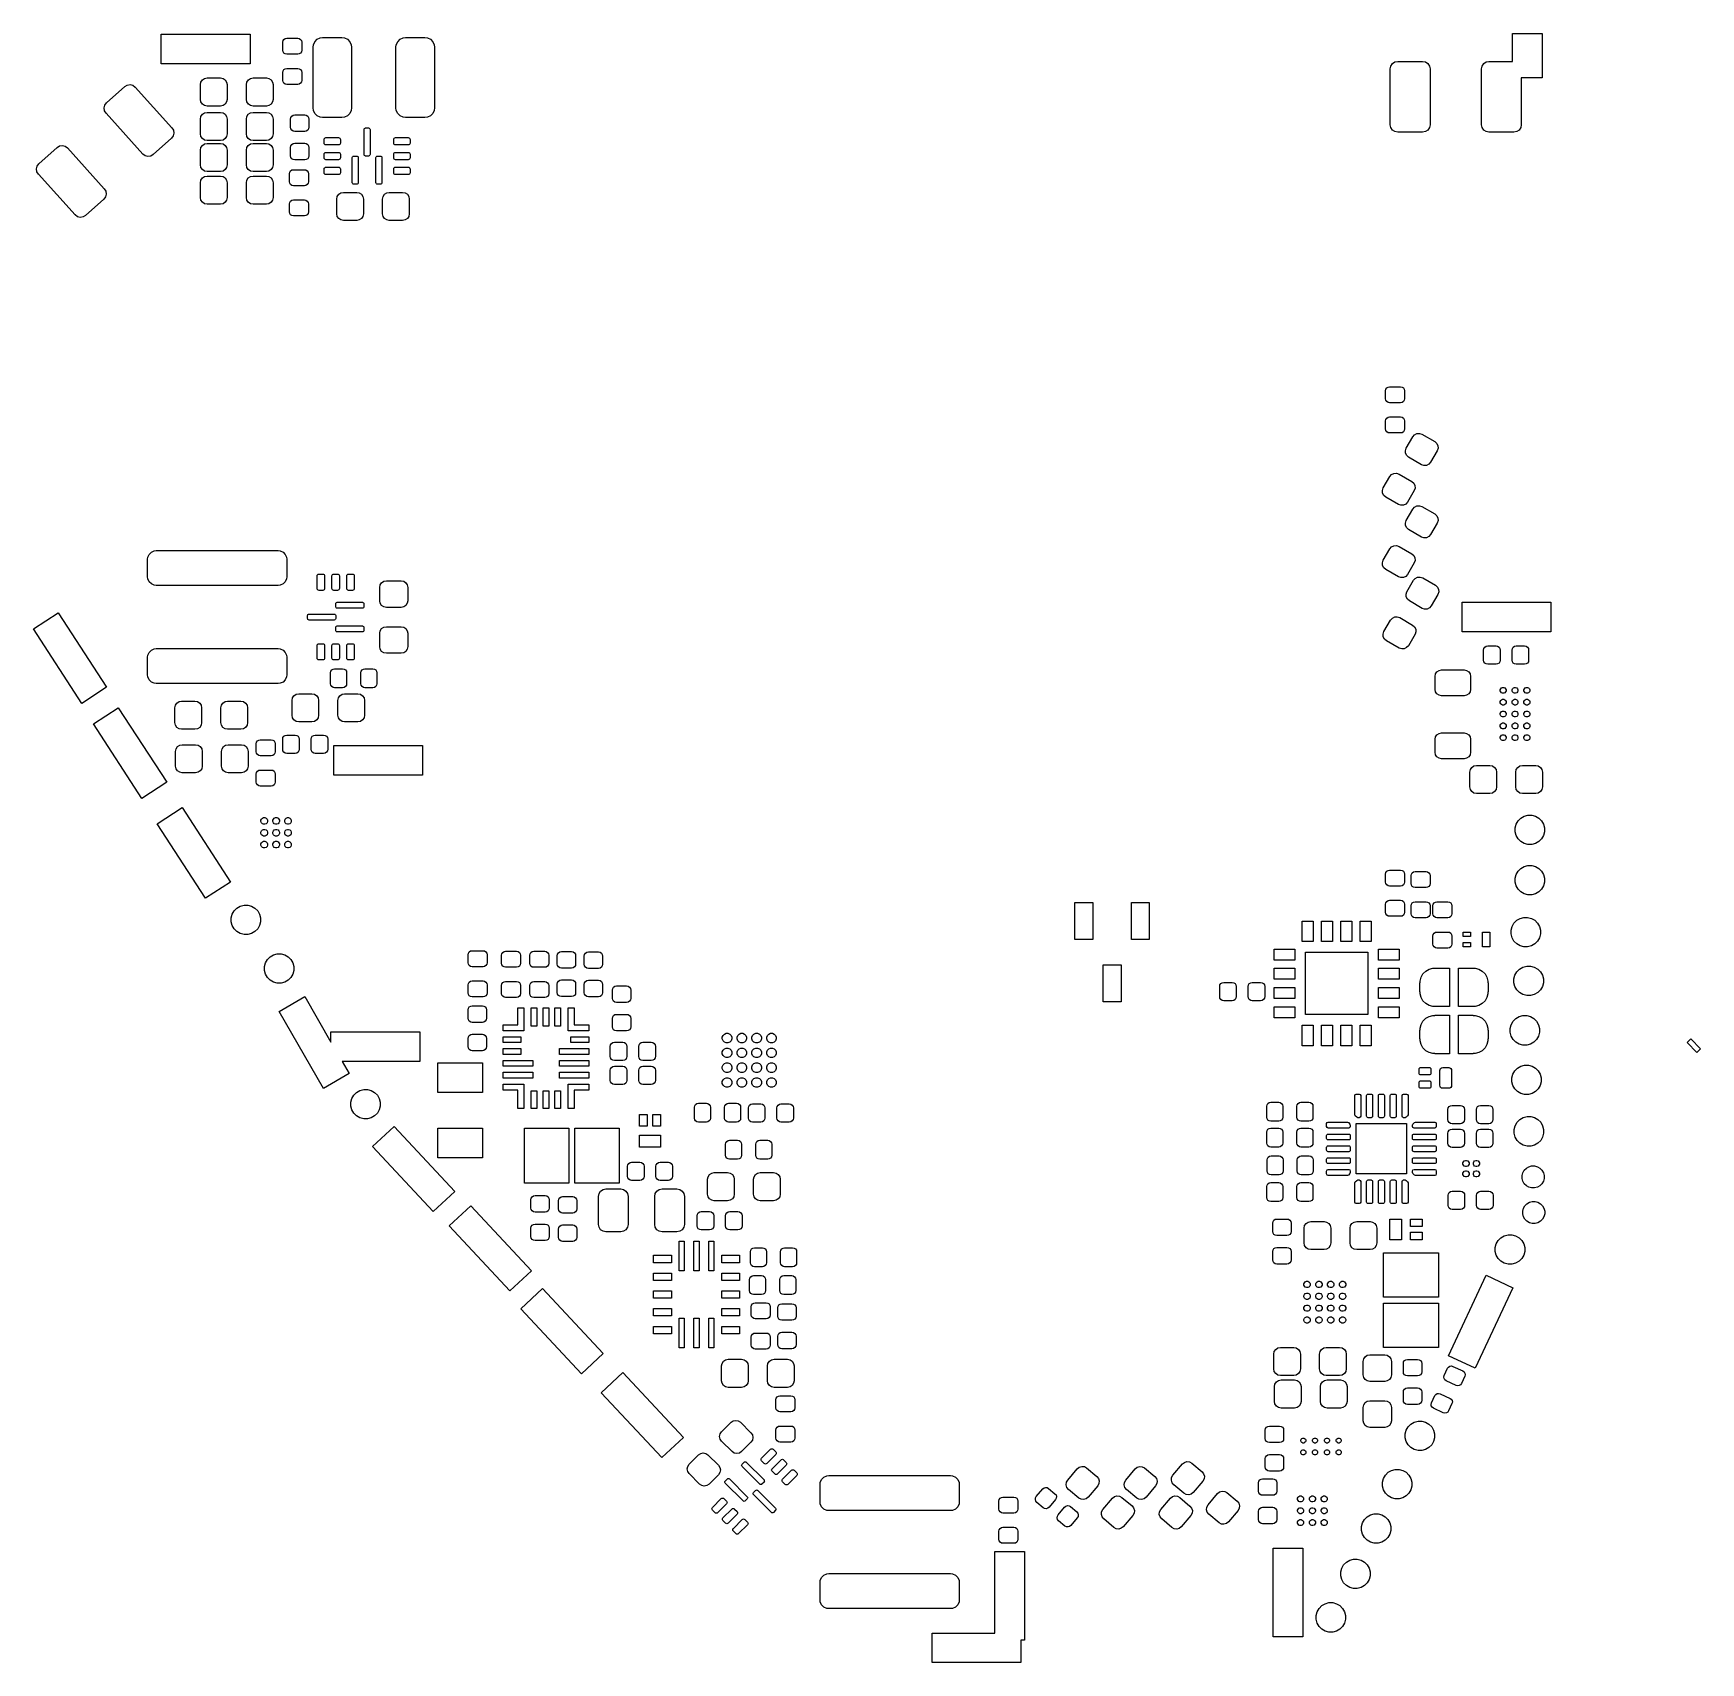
# Model space of a CAD drawing. Extents: x -26 to 30.3, y -6.7 to 48.3.
import ezdxf

# ---------------------------------------------------------------- set-up
doc = ezdxf.new("R2010")
doc.units = 0
doc.layers.add('BLACK', color=7, linetype='CONTINUOUS')

msp = doc.modelspace()

# ---------------------------------------------------------------- linework, layer by layer
at = {"layer": 'BLACK', "linetype": 'CONTINUOUS'}
for p, q in [((-21.665668, 47.256639), (-21.665668, 48.256639)), ((-21.665668, 48.256639), (-18.665668, 48.256639)), ((-18.665668, 48.256639), (-18.665668, 47.256639)), ((-17.560668, 47.986502), (-17.550392, 48.038164)), ((-17.560668, 47.716502), (-17.560668, 47.986502)), ((-17.550392, 48.038164), (-17.521127, 48.081961)), ((-17.521127, 48.081961), (-17.47733, 48.111226)), ((-17.47733, 48.111226), (-17.425668, 48.121502)), ((-17.425668, 48.121502), (-17.055668, 48.121502)), ((-17.055668, 48.121502), (-17.004006, 48.111226)), ((-17.004006, 48.111226), (-16.960209, 48.081961)), ((-16.960209, 48.081961), (-16.930944, 48.038164)), ((-16.930944, 48.038164), (-16.920668, 47.986502)), ((-16.920668, 47.986502), (-16.920668, 47.716502)), ((-16.540668, 47.816502), (-16.529594, 47.900618)), ((-16.529594, 47.900618), (-16.481892, 48.002914)), ((-16.481892, 48.002914), (-16.40208, 48.082726)), ((-16.40208, 48.082726), (-16.299784, 48.130428)), ((-16.299784, 48.130428), (-16.215668, 48.141502)), ((-16.215668, 48.141502), (-15.565668, 48.141502)), ((-15.565668, 48.141502), (-15.481552, 48.130428)), ((-15.481552, 48.130428), (-15.379256, 48.082726)), ((-15.379256, 48.082726), (-15.299444, 48.002914)), ((-15.299444, 48.002914), (-15.251742, 47.900618)), ((-15.251742, 47.900618), (-15.240668, 47.816502)), ((-13.740668, 47.816502), (-13.729594, 47.900618)), ((-13.729594, 47.900618), (-13.681892, 48.002914)), ((-13.681892, 48.002914), (-13.60208, 48.082726)), ((-13.60208, 48.082726), (-13.499784, 48.130428)), ((-13.499784, 48.130428), (-13.415668, 48.141502)), ((-13.415668, 48.141502), (-12.765668, 48.141502)), ((-12.765668, 48.141502), (-12.681552, 48.130428)), ((-12.681552, 48.130428), (-12.579256, 48.082726)), ((-12.579256, 48.082726), (-12.499444, 48.002914)), ((-12.499444, 48.002914), (-12.451742, 47.900618)), ((-12.451742, 47.900618), (-12.440668, 47.816502)), ((23.952171, 47.336502), (23.952171, 48.285042)), ((23.952171, 48.285042), (24.952171, 48.285042)), ((24.952171, 48.285042), (24.952171, 46.785042)), ((-17.550392, 47.66484), (-17.560668, 47.716502)), ((-17.521127, 47.621043), (-17.550392, 47.66484)), ((-17.47733, 47.591778), (-17.521127, 47.621043)), ((-17.425668, 47.581502), (-17.47733, 47.591778)), ((-17.055668, 47.581502), (-17.425668, 47.581502)), ((-17.004006, 47.591778), (-17.055668, 47.581502)), ((-16.960209, 47.621043), (-17.004006, 47.591778)), ((-16.930944, 47.66484), (-16.960209, 47.621043)), ((-16.920668, 47.716502), (-16.930944, 47.66484)), ((-16.540668, 45.766502), (-16.540668, 47.816502)), ((-15.240668, 47.816502), (-15.240668, 45.766502)), ((-13.740668, 45.766502), (-13.740668, 47.816502)), ((-12.440668, 47.816502), (-12.440668, 45.766502)), ((19.897555, 47.263279), (19.978661, 47.317472)), ((19.978661, 47.317472), (20.074332, 47.336502)), ((20.074332, 47.336502), (20.914332, 47.336502)), ((20.914332, 47.336502), (21.010003, 47.317472)), ((21.010003, 47.317472), (21.091109, 47.263279)), ((22.977555, 47.263279), (23.058661, 47.317472)), ((23.058661, 47.317472), (23.154332, 47.336502)), ((23.154332, 47.336502), (23.952171, 47.336502)), ((-18.665668, 47.256639), (-21.665668, 47.256639)), ((-20.274635, 46.714205), (-20.20164, 46.762979)), ((-20.20164, 46.762979), (-20.115536, 46.780106)), ((-20.115536, 46.780106), (-19.665536, 46.780106)), ((-19.665536, 46.780106), (-19.579432, 46.762979)), ((-19.579432, 46.762979), (-19.506437, 46.714205)), ((-18.724635, 46.714201), (-18.65164, 46.762975)), ((-18.65164, 46.762975), (-18.565536, 46.780102)), ((-18.565536, 46.780102), (-18.115536, 46.780102)), ((-18.115536, 46.780102), (-18.029432, 46.762975)), ((-18.029432, 46.762975), (-17.956437, 46.714201)), ((-17.560668, 46.966502), (-17.550392, 47.018164)), ((-17.560668, 46.696502), (-17.560668, 46.966502)), ((-17.550392, 47.018164), (-17.521127, 47.061961)), ((-17.521127, 47.061961), (-17.47733, 47.091226)), ((-17.47733, 47.091226), (-17.425668, 47.101502)), ((-17.425668, 47.101502), (-17.055668, 47.101502)), ((-17.055668, 47.101502), (-17.004006, 47.091226)), ((-17.004006, 47.091226), (-16.960209, 47.061961)), ((-16.960209, 47.061961), (-16.930944, 47.018164)), ((-16.930944, 47.018164), (-16.920668, 46.966502)), ((-16.920668, 46.966502), (-16.920668, 46.696502)), ((19.824332, 47.086502), (19.843362, 47.182173)), ((19.824332, 45.196502), (19.824332, 47.086502)), ((19.843362, 47.182173), (19.897555, 47.263279)), ((21.091109, 47.263279), (21.145302, 47.182173)), ((21.145302, 47.182173), (21.164332, 47.086502)), ((21.164332, 47.086502), (21.164332, 45.196502)), ((22.904332, 47.086502), (22.923362, 47.182173)), ((22.904332, 45.196502), (22.904332, 47.086502)), ((22.923362, 47.182173), (22.977555, 47.263279)), ((24.952171, 46.785042), (24.244332, 46.785042)), ((24.244332, 46.785042), (24.244332, 45.196502)), ((-23.508444, 45.938681), (-22.895349, 46.490714)), ((-22.895349, 46.490714), (-22.811518, 46.540588)), ((-22.811518, 46.540588), (-22.714983, 46.554585)), ((-22.714983, 46.554585), (-22.620439, 46.530574)), ((-22.620439, 46.530574), (-22.54228, 46.47221)), ((-22.54228, 46.47221), (-21.304389, 45.097392)), ((-20.340536, 46.555106), (-20.323409, 46.64121)), ((-20.340536, 46.055106), (-20.340536, 46.555106)), ((-20.323409, 46.64121), (-20.274635, 46.714205)), ((-19.506437, 46.714205), (-19.457663, 46.64121)), ((-19.457663, 46.64121), (-19.440536, 46.555106)), ((-19.440536, 46.555106), (-19.440536, 46.055106)), ((-18.790536, 46.555102), (-18.773409, 46.641206)), ((-18.790536, 46.055102), (-18.790536, 46.555102)), ((-18.773409, 46.641206), (-18.724635, 46.714201)), ((-17.956437, 46.714201), (-17.907663, 46.641206)), ((-17.907663, 46.641206), (-17.890536, 46.555102)), ((-17.890536, 46.555102), (-17.890536, 46.055102)), ((-17.550392, 46.64484), (-17.560668, 46.696502)), ((-17.521127, 46.601043), (-17.550392, 46.64484)), ((-17.47733, 46.571778), (-17.521127, 46.601043)), ((-17.425668, 46.561502), (-17.47733, 46.571778)), ((-17.055668, 46.561502), (-17.425668, 46.561502)), ((-17.004006, 46.571778), (-17.055668, 46.561502)), ((-16.960209, 46.601043), (-17.004006, 46.571778)), ((-16.930944, 46.64484), (-16.960209, 46.601043)), ((-16.920668, 46.696502), (-16.930944, 46.64484)), ((-23.590819, 45.765979), (-23.566808, 45.860522)), ((-23.576822, 45.669443), (-23.590819, 45.765979)), ((-23.526947, 45.585612), (-23.576822, 45.669443)), ((-23.566808, 45.860522), (-23.508444, 45.938681)), ((-20.323409, 45.969002), (-20.340536, 46.055106)), ((-20.274635, 45.896007), (-20.323409, 45.969002)), ((-20.274767, 45.550603), (-20.201772, 45.599377)), ((-20.20164, 45.847233), (-20.274635, 45.896007)), ((-20.201772, 45.599377), (-20.115668, 45.616504)), ((-20.115536, 45.830106), (-20.20164, 45.847233)), ((-20.115668, 45.616504), (-19.665668, 45.616504)), ((-19.665536, 45.830106), (-20.115536, 45.830106)), ((-19.665668, 45.616504), (-19.579564, 45.599377)), ((-19.579432, 45.847233), (-19.665536, 45.830106)), ((-19.579564, 45.599377), (-19.506569, 45.550603)), ((-19.506437, 45.896007), (-19.579432, 45.847233)), ((-19.457663, 45.969002), (-19.506437, 45.896007)), ((-19.440536, 46.055106), (-19.457663, 45.969002)), ((-18.773409, 45.968998), (-18.790536, 46.055102)), ((-18.724635, 45.896003), (-18.773409, 45.968998)), ((-18.724767, 45.550599), (-18.651772, 45.599373)), ((-18.65164, 45.847229), (-18.724635, 45.896003)), ((-18.651772, 45.599373), (-18.565668, 45.6165)), ((-18.565536, 45.830102), (-18.65164, 45.847229)), ((-18.565668, 45.6165), (-18.115668, 45.6165)), ((-18.115536, 45.830102), (-18.565536, 45.830102)), ((-18.115668, 45.6165), (-18.029564, 45.599373)), ((-18.029432, 45.847229), (-18.115536, 45.830102)), ((-18.029564, 45.599373), (-17.956569, 45.550599)), ((-17.956437, 45.896003), (-18.029432, 45.847229)), ((-17.907663, 45.968998), (-17.956437, 45.896003)), ((-17.890536, 46.055102), (-17.907663, 45.968998)), ((-16.529594, 45.682386), (-16.540668, 45.766502)), ((-16.481892, 45.58009), (-16.529594, 45.682386)), ((-15.251742, 45.682386), (-15.299444, 45.58009)), ((-15.240668, 45.766502), (-15.251742, 45.682386)), ((-13.729594, 45.682386), (-13.740668, 45.766502)), ((-13.681892, 45.58009), (-13.729594, 45.682386)), ((-12.451742, 45.682386), (-12.499444, 45.58009)), ((-12.440668, 45.766502), (-12.451742, 45.682386)), ((-22.289056, 44.210794), (-23.526947, 45.585612)), ((-21.304389, 45.097392), (-21.254514, 45.013561)), ((-20.340668, 45.391504), (-20.323541, 45.477608)), ((-20.340668, 44.891504), (-20.340668, 45.391504)), ((-20.323541, 45.477608), (-20.274767, 45.550603)), ((-19.506569, 45.550603), (-19.457795, 45.477608)), ((-19.457795, 45.477608), (-19.440668, 45.391504)), ((-19.440668, 45.391504), (-19.440668, 44.891504)), ((-18.790668, 45.3915), (-18.773541, 45.477604)), ((-18.790668, 44.8915), (-18.790668, 45.3915)), ((-18.773541, 45.477604), (-18.724767, 45.550599)), ((-17.956569, 45.550599), (-17.907795, 45.477604)), ((-17.907795, 45.477604), (-17.890668, 45.3915)), ((-17.890668, 45.3915), (-17.890668, 44.8915)), ((-17.300668, 45.391502), (-17.290011, 45.445078)), ((-17.300668, 45.111502), (-17.300668, 45.391502)), ((-17.290011, 45.057926), (-17.300668, 45.111502)), ((-17.290011, 45.445078), (-17.259663, 45.490497)), ((-17.259663, 45.012507), (-17.290011, 45.057926)), ((-17.259663, 45.490497), (-17.214244, 45.520845)), ((-17.214244, 45.520845), (-17.160668, 45.531502)), ((-17.160668, 45.531502), (-16.820668, 45.531502)), ((-16.820668, 45.531502), (-16.767092, 45.520845)), ((-16.767092, 45.520845), (-16.721673, 45.490497)), ((-16.721673, 45.490497), (-16.691325, 45.445078)), ((-16.691325, 45.057926), (-16.721673, 45.012507)), ((-16.691325, 45.445078), (-16.680668, 45.391502)), ((-16.680668, 45.111502), (-16.691325, 45.057926)), ((-16.680668, 45.391502), (-16.680668, 45.111502)), ((-16.40208, 45.500278), (-16.481892, 45.58009)), ((-16.299784, 45.452576), (-16.40208, 45.500278)), ((-16.215668, 45.441502), (-16.299784, 45.452576)), ((-15.565668, 45.441502), (-16.215668, 45.441502)), ((-15.481552, 45.452576), (-15.565668, 45.441502)), ((-15.379256, 45.500278), (-15.481552, 45.452576)), ((-15.299444, 45.58009), (-15.379256, 45.500278)), ((-14.815668, 45.041502), (-14.811862, 45.060636)), ((-14.815668, 44.191502), (-14.815668, 45.041502)), ((-14.811862, 45.060636), (-14.801023, 45.076857)), ((-14.801023, 45.076857), (-14.784802, 45.087696)), ((-14.784802, 45.087696), (-14.765668, 45.091502)), ((-14.765668, 45.091502), (-14.665668, 45.091502)), ((-14.665668, 45.091502), (-14.646534, 45.087696)), ((-14.646534, 45.087696), (-14.630313, 45.076857)), ((-14.630313, 45.076857), (-14.619474, 45.060636)), ((-14.619474, 45.060636), (-14.615668, 45.041502)), ((-14.615668, 45.041502), (-14.615668, 44.191502)), ((-13.60208, 45.500278), (-13.681892, 45.58009)), ((-13.499784, 45.452576), (-13.60208, 45.500278)), ((-13.415668, 45.441502), (-13.499784, 45.452576)), ((-12.765668, 45.441502), (-13.415668, 45.441502)), ((-12.681552, 45.452576), (-12.765668, 45.441502)), ((-12.579256, 45.500278), (-12.681552, 45.452576)), ((-12.499444, 45.58009), (-12.579256, 45.500278)), ((19.843362, 45.100831), (19.824332, 45.196502)), ((19.897555, 45.019725), (19.843362, 45.100831)), ((21.145302, 45.100831), (21.091109, 45.019725)), ((21.164332, 45.196502), (21.145302, 45.100831)), ((22.923362, 45.100831), (22.904332, 45.196502)), ((22.977555, 45.019725), (22.923362, 45.100831)), ((24.225302, 45.100831), (24.171109, 45.019725)), ((24.244332, 45.196502), (24.225302, 45.100831)), ((-25.180519, 44.433138), (-25.096688, 44.483012)), ((-25.096688, 44.483012), (-25.000153, 44.497009)), ((-25.000153, 44.497009), (-24.905609, 44.472998)), ((-24.905609, 44.472998), (-24.82745, 44.414634)), ((-21.322892, 44.744323), (-21.935987, 44.19229)), ((-21.264528, 44.822482), (-21.322892, 44.744323)), ((-21.240517, 44.917025), (-21.264528, 44.822482)), ((-21.254514, 45.013561), (-21.240517, 44.917025)), ((-20.323541, 44.8054), (-20.340668, 44.891504)), ((-20.274767, 44.732405), (-20.323541, 44.8054)), ((-20.323541, 44.427608), (-20.274767, 44.500603)), ((-20.201772, 44.683631), (-20.274767, 44.732405)), ((-20.274767, 44.500603), (-20.201772, 44.549377)), ((-20.115668, 44.666504), (-20.201772, 44.683631)), ((-20.201772, 44.549377), (-20.115668, 44.566504)), ((-19.665668, 44.666504), (-20.115668, 44.666504)), ((-20.115668, 44.566504), (-19.665668, 44.566504)), ((-19.579564, 44.683631), (-19.665668, 44.666504)), ((-19.665668, 44.566504), (-19.579564, 44.549377)), ((-19.506569, 44.732405), (-19.579564, 44.683631)), ((-19.579564, 44.549377), (-19.506569, 44.500603)), ((-19.457795, 44.8054), (-19.506569, 44.732405)), ((-19.506569, 44.500603), (-19.457795, 44.427608)), ((-19.440668, 44.891504), (-19.457795, 44.8054)), ((-18.773541, 44.805396), (-18.790668, 44.8915)), ((-18.724767, 44.732401), (-18.773541, 44.805396)), ((-18.773541, 44.427604), (-18.724767, 44.500599)), ((-18.651772, 44.683627), (-18.724767, 44.732401)), ((-18.724767, 44.500599), (-18.651772, 44.549373)), ((-18.565668, 44.6665), (-18.651772, 44.683627)), ((-18.651772, 44.549373), (-18.565668, 44.5665)), ((-18.115668, 44.6665), (-18.565668, 44.6665)), ((-18.565668, 44.5665), (-18.115668, 44.5665)), ((-18.029564, 44.683627), (-18.115668, 44.6665)), ((-18.115668, 44.5665), (-18.029564, 44.549373)), ((-17.956569, 44.732401), (-18.029564, 44.683627)), ((-18.029564, 44.549373), (-17.956569, 44.500599)), ((-17.907795, 44.805396), (-17.956569, 44.732401)), ((-17.956569, 44.500599), (-17.907795, 44.427604)), ((-17.890668, 44.8915), (-17.907795, 44.805396)), ((-17.300668, 44.431502), (-17.290011, 44.485078)), ((-17.290011, 44.485078), (-17.259663, 44.530497)), ((-17.214244, 44.982159), (-17.259663, 45.012507)), ((-17.259663, 44.530497), (-17.214244, 44.560845)), ((-17.160668, 44.971502), (-17.214244, 44.982159)), ((-17.214244, 44.560845), (-17.160668, 44.571502)), ((-16.820668, 44.971502), (-17.160668, 44.971502)), ((-17.160668, 44.571502), (-16.820668, 44.571502)), ((-16.767092, 44.982159), (-16.820668, 44.971502)), ((-16.820668, 44.571502), (-16.767092, 44.560845)), ((-16.721673, 45.012507), (-16.767092, 44.982159)), ((-16.767092, 44.560845), (-16.721673, 44.530497)), ((-16.721673, 44.530497), (-16.691325, 44.485078)), ((-16.691325, 44.485078), (-16.680668, 44.431502)), ((-16.165668, 44.704002), (-16.16091, 44.72792)), ((-16.165668, 44.579002), (-16.165668, 44.704002)), ((-16.16091, 44.555084), (-16.165668, 44.579002)), ((-16.16091, 44.72792), (-16.147362, 44.748196)), ((-16.147362, 44.534808), (-16.16091, 44.555084)), ((-16.147362, 44.748196), (-16.127086, 44.761744)), ((-16.127086, 44.52126), (-16.147362, 44.534808)), ((-16.127086, 44.761744), (-16.103168, 44.766502)), ((-16.103168, 44.516502), (-16.127086, 44.52126)), ((-16.103168, 44.766502), (-15.678168, 44.766502)), ((-15.678168, 44.516502), (-16.103168, 44.516502)), ((-15.678168, 44.766502), (-15.65425, 44.761744)), ((-15.65425, 44.52126), (-15.678168, 44.516502)), ((-15.65425, 44.761744), (-15.633974, 44.748196)), ((-15.633974, 44.534808), (-15.65425, 44.52126)), ((-15.633974, 44.748196), (-15.620426, 44.72792)), ((-15.620426, 44.555084), (-15.633974, 44.534808)), ((-15.620426, 44.72792), (-15.615668, 44.704002)), ((-15.615668, 44.579002), (-15.620426, 44.555084)), ((-15.615668, 44.704002), (-15.615668, 44.579002)), ((-13.815668, 44.704002), (-13.81091, 44.72792)), ((-13.815668, 44.579002), (-13.815668, 44.704002)), ((-13.81091, 44.555084), (-13.815668, 44.579002)), ((-13.81091, 44.72792), (-13.797362, 44.748196)), ((-13.797362, 44.534808), (-13.81091, 44.555084)), ((-13.797362, 44.748196), (-13.777086, 44.761744)), ((-13.777086, 44.52126), (-13.797362, 44.534808)), ((-13.777086, 44.761744), (-13.753168, 44.766502)), ((-13.753168, 44.516502), (-13.777086, 44.52126)), ((-13.753168, 44.766502), (-13.328168, 44.766502)), ((-13.328168, 44.516502), (-13.753168, 44.516502)), ((-13.328168, 44.766502), (-13.30425, 44.761744)), ((-13.30425, 44.52126), (-13.328168, 44.516502)), ((-13.30425, 44.761744), (-13.283974, 44.748196)), ((-13.283974, 44.534808), (-13.30425, 44.52126)), ((-13.283974, 44.748196), (-13.270426, 44.72792)), ((-13.270426, 44.555084), (-13.283974, 44.534808)), ((-13.270426, 44.72792), (-13.265668, 44.704002)), ((-13.265668, 44.579002), (-13.270426, 44.555084)), ((-13.265668, 44.704002), (-13.265668, 44.579002)), ((19.978661, 44.965532), (19.897555, 45.019725)), ((20.074332, 44.946502), (19.978661, 44.965532)), ((20.914332, 44.946502), (20.074332, 44.946502)), ((21.010003, 44.965532), (20.914332, 44.946502)), ((21.091109, 45.019725), (21.010003, 44.965532)), ((23.058661, 44.965532), (22.977555, 45.019725)), ((23.154332, 44.946502), (23.058661, 44.965532)), ((23.994332, 44.946502), (23.154332, 44.946502)), ((24.090003, 44.965532), (23.994332, 44.946502)), ((24.171109, 45.019725), (24.090003, 44.965532)), ((-25.793614, 43.881105), (-25.180519, 44.433138)), ((-24.82745, 44.414634), (-23.589559, 43.039816)), ((-22.210897, 44.15243), (-22.289056, 44.210794)), ((-22.116353, 44.128419), (-22.210897, 44.15243)), ((-22.019818, 44.142416), (-22.116353, 44.128419)), ((-21.935987, 44.19229), (-22.019818, 44.142416)), ((-20.340668, 44.341504), (-20.323541, 44.427608)), ((-20.340668, 43.841504), (-20.340668, 44.341504)), ((-19.457795, 44.427608), (-19.440668, 44.341504)), ((-19.440668, 44.341504), (-19.440668, 43.841504)), ((-18.790668, 44.3415), (-18.773541, 44.427604)), ((-18.790668, 43.8415), (-18.790668, 44.3415)), ((-17.907795, 44.427604), (-17.890668, 44.3415)), ((-17.890668, 44.3415), (-17.890668, 43.8415)), ((-17.300668, 44.151502), (-17.300668, 44.431502)), ((-17.290011, 44.097926), (-17.300668, 44.151502)), ((-17.259663, 44.052507), (-17.290011, 44.097926)), ((-17.214244, 44.022159), (-17.259663, 44.052507)), ((-17.160668, 44.011502), (-17.214244, 44.022159)), ((-16.820668, 44.011502), (-17.160668, 44.011502)), ((-16.767092, 44.022159), (-16.820668, 44.011502)), ((-16.721673, 44.052507), (-16.767092, 44.022159)), ((-16.691325, 44.097926), (-16.721673, 44.052507)), ((-16.680668, 44.151502), (-16.691325, 44.097926)), ((-16.680668, 44.431502), (-16.680668, 44.151502)), ((-16.165668, 44.204002), (-16.16091, 44.22792)), ((-16.165668, 44.079002), (-16.165668, 44.204002)), ((-16.16091, 44.055084), (-16.165668, 44.079002)), ((-16.16091, 44.22792), (-16.147362, 44.248196)), ((-16.147362, 44.034808), (-16.16091, 44.055084)), ((-16.147362, 44.248196), (-16.127086, 44.261744)), ((-16.127086, 44.02126), (-16.147362, 44.034808)), ((-16.127086, 44.261744), (-16.103168, 44.266502)), ((-16.103168, 44.016502), (-16.127086, 44.02126)), ((-16.103168, 44.266502), (-15.678168, 44.266502)), ((-15.678168, 44.016502), (-16.103168, 44.016502)), ((-15.678168, 44.266502), (-15.65425, 44.261744)), ((-15.65425, 44.02126), (-15.678168, 44.016502)), ((-15.65425, 44.261744), (-15.633974, 44.248196)), ((-15.633974, 44.034808), (-15.65425, 44.02126)), ((-15.633974, 44.248196), (-15.620426, 44.22792)), ((-15.620426, 44.055084), (-15.633974, 44.034808)), ((-15.620426, 44.22792), (-15.615668, 44.204002)), ((-15.615668, 44.079002), (-15.620426, 44.055084)), ((-15.615668, 44.204002), (-15.615668, 44.079002)), ((-15.215668, 44.091502), (-15.211862, 44.110636)), ((-15.215668, 43.241502), (-15.215668, 44.091502)), ((-15.211862, 44.110636), (-15.201023, 44.126857)), ((-15.201023, 44.126857), (-15.184802, 44.137696)), ((-15.184802, 44.137696), (-15.165668, 44.141502)), ((-15.165668, 44.141502), (-15.065668, 44.141502)), ((-15.065668, 44.141502), (-15.046534, 44.137696)), ((-15.046534, 44.137696), (-15.030313, 44.126857)), ((-15.030313, 44.126857), (-15.019474, 44.110636)), ((-15.019474, 44.110636), (-15.015668, 44.091502)), ((-15.015668, 44.091502), (-15.015668, 43.241502)), ((-14.811862, 44.172368), (-14.815668, 44.191502)), ((-14.801023, 44.156147), (-14.811862, 44.172368)), ((-14.784802, 44.145308), (-14.801023, 44.156147)), ((-14.765668, 44.141502), (-14.784802, 44.145308)), ((-14.665668, 44.141502), (-14.765668, 44.141502)), ((-14.646534, 44.145308), (-14.665668, 44.141502)), ((-14.630313, 44.156147), (-14.646534, 44.145308)), ((-14.619474, 44.172368), (-14.630313, 44.156147)), ((-14.615668, 44.191502), (-14.619474, 44.172368)), ((-14.415668, 44.091502), (-14.411862, 44.110636)), ((-14.415668, 43.241502), (-14.415668, 44.091502)), ((-14.411862, 44.110636), (-14.401023, 44.126857)), ((-14.401023, 44.126857), (-14.384802, 44.137696)), ((-14.384802, 44.137696), (-14.365668, 44.141502)), ((-14.365668, 44.141502), (-14.265668, 44.141502)), ((-14.265668, 44.141502), (-14.246534, 44.137696)), ((-14.246534, 44.137696), (-14.230313, 44.126857)), ((-14.230313, 44.126857), (-14.219474, 44.110636)), ((-14.219474, 44.110636), (-14.215668, 44.091502)), ((-14.215668, 44.091502), (-14.215668, 43.241502)), ((-13.815668, 44.204002), (-13.81091, 44.22792)), ((-13.815668, 44.079002), (-13.815668, 44.204002)), ((-13.81091, 44.055084), (-13.815668, 44.079002)), ((-13.81091, 44.22792), (-13.797362, 44.248196)), ((-13.797362, 44.034808), (-13.81091, 44.055084)), ((-13.797362, 44.248196), (-13.777086, 44.261744)), ((-13.777086, 44.02126), (-13.797362, 44.034808)), ((-13.777086, 44.261744), (-13.753168, 44.266502)), ((-13.753168, 44.016502), (-13.777086, 44.02126)), ((-13.753168, 44.266502), (-13.328168, 44.266502)), ((-13.328168, 44.016502), (-13.753168, 44.016502)), ((-13.328168, 44.266502), (-13.30425, 44.261744)), ((-13.30425, 44.02126), (-13.328168, 44.016502)), ((-13.30425, 44.261744), (-13.283974, 44.248196)), ((-13.283974, 44.034808), (-13.30425, 44.02126)), ((-13.283974, 44.248196), (-13.270426, 44.22792)), ((-13.270426, 44.055084), (-13.283974, 44.034808)), ((-13.270426, 44.22792), (-13.265668, 44.204002)), ((-13.265668, 44.079002), (-13.270426, 44.055084)), ((-13.265668, 44.204002), (-13.265668, 44.079002)), ((-25.875989, 43.708403), (-25.851978, 43.802946)), ((-25.861992, 43.611867), (-25.875989, 43.708403)), ((-25.812117, 43.528036), (-25.861992, 43.611867)), ((-25.851978, 43.802946), (-25.793614, 43.881105)), ((-24.574226, 42.153218), (-25.812117, 43.528036)), ((-20.323541, 43.7554), (-20.340668, 43.841504)), ((-20.274767, 43.682405), (-20.323541, 43.7554)), ((-20.323541, 43.327608), (-20.274767, 43.400603)), ((-20.201772, 43.633631), (-20.274767, 43.682405)), ((-20.274767, 43.400603), (-20.201772, 43.449377)), ((-20.115668, 43.616504), (-20.201772, 43.633631)), ((-20.201772, 43.449377), (-20.115668, 43.466504)), ((-19.665668, 43.616504), (-20.115668, 43.616504)), ((-20.115668, 43.466504), (-19.665668, 43.466504)), ((-19.579564, 43.633631), (-19.665668, 43.616504)), ((-19.665668, 43.466504), (-19.579564, 43.449377)), ((-19.506569, 43.682405), (-19.579564, 43.633631)), ((-19.579564, 43.449377), (-19.506569, 43.400603)), ((-19.457795, 43.7554), (-19.506569, 43.682405)), ((-19.506569, 43.400603), (-19.457795, 43.327608)), ((-19.440668, 43.841504), (-19.457795, 43.7554)), ((-18.773541, 43.755396), (-18.790668, 43.8415)), ((-18.724767, 43.682401), (-18.773541, 43.755396)), ((-18.773541, 43.327604), (-18.724767, 43.400599)), ((-18.651772, 43.633627), (-18.724767, 43.682401)), ((-18.724767, 43.400599), (-18.651772, 43.449373)), ((-18.565668, 43.6165), (-18.651772, 43.633627)), ((-18.651772, 43.449373), (-18.565668, 43.4665)), ((-18.115668, 43.6165), (-18.565668, 43.6165)), ((-18.565668, 43.4665), (-18.115668, 43.4665)), ((-18.029564, 43.633627), (-18.115668, 43.6165)), ((-18.115668, 43.4665), (-18.029564, 43.449373)), ((-17.956569, 43.682401), (-18.029564, 43.633627)), ((-18.029564, 43.449373), (-17.956569, 43.400599)), ((-17.907795, 43.755396), (-17.956569, 43.682401)), ((-17.956569, 43.400599), (-17.907795, 43.327604)), ((-17.890668, 43.8415), (-17.907795, 43.755396)), ((-17.335668, 43.546502), (-17.325392, 43.598164)), ((-17.335668, 43.276502), (-17.335668, 43.546502)), ((-17.325392, 43.598164), (-17.296127, 43.641961)), ((-17.296127, 43.641961), (-17.25233, 43.671226)), ((-17.25233, 43.671226), (-17.200668, 43.681502)), ((-17.200668, 43.681502), (-16.830668, 43.681502)), ((-16.830668, 43.681502), (-16.779006, 43.671226)), ((-16.779006, 43.671226), (-16.735209, 43.641961)), ((-16.735209, 43.641961), (-16.705944, 43.598164)), ((-16.705944, 43.598164), (-16.695668, 43.546502)), ((-16.695668, 43.546502), (-16.695668, 43.276502)), ((-16.165668, 43.704002), (-16.16091, 43.72792)), ((-16.165668, 43.579002), (-16.165668, 43.704002)), ((-16.16091, 43.555084), (-16.165668, 43.579002)), ((-16.16091, 43.72792), (-16.147362, 43.748196)), ((-16.147362, 43.534808), (-16.16091, 43.555084)), ((-16.147362, 43.748196), (-16.127086, 43.761744)), ((-16.127086, 43.52126), (-16.147362, 43.534808)), ((-16.127086, 43.761744), (-16.103168, 43.766502)), ((-16.103168, 43.516502), (-16.127086, 43.52126)), ((-16.103168, 43.766502), (-15.678168, 43.766502)), ((-15.678168, 43.516502), (-16.103168, 43.516502)), ((-15.678168, 43.766502), (-15.65425, 43.761744)), ((-15.65425, 43.52126), (-15.678168, 43.516502)), ((-15.65425, 43.761744), (-15.633974, 43.748196)), ((-15.633974, 43.534808), (-15.65425, 43.52126)), ((-15.633974, 43.748196), (-15.620426, 43.72792)), ((-15.620426, 43.555084), (-15.633974, 43.534808)), ((-15.620426, 43.72792), (-15.615668, 43.704002)), ((-15.615668, 43.579002), (-15.620426, 43.555084)), ((-15.615668, 43.704002), (-15.615668, 43.579002)), ((-13.815668, 43.704002), (-13.81091, 43.72792)), ((-13.815668, 43.579002), (-13.815668, 43.704002)), ((-13.81091, 43.555084), (-13.815668, 43.579002)), ((-13.81091, 43.72792), (-13.797362, 43.748196)), ((-13.797362, 43.534808), (-13.81091, 43.555084)), ((-13.797362, 43.748196), (-13.777086, 43.761744)), ((-13.777086, 43.52126), (-13.797362, 43.534808)), ((-13.777086, 43.761744), (-13.753168, 43.766502)), ((-13.753168, 43.516502), (-13.777086, 43.52126)), ((-13.753168, 43.766502), (-13.328168, 43.766502)), ((-13.328168, 43.516502), (-13.753168, 43.516502)), ((-13.328168, 43.766502), (-13.30425, 43.761744)), ((-13.30425, 43.52126), (-13.328168, 43.516502)), ((-13.30425, 43.761744), (-13.283974, 43.748196)), ((-13.283974, 43.534808), (-13.30425, 43.52126)), ((-13.283974, 43.748196), (-13.270426, 43.72792)), ((-13.270426, 43.555084), (-13.283974, 43.534808)), ((-13.270426, 43.72792), (-13.265668, 43.704002)), ((-13.265668, 43.579002), (-13.270426, 43.555084)), ((-13.265668, 43.704002), (-13.265668, 43.579002)), ((-23.589559, 43.039816), (-23.539684, 42.955985)), ((-23.525687, 42.859449), (-23.549698, 42.764906)), ((-23.539684, 42.955985), (-23.525687, 42.859449)), ((-20.340668, 43.241504), (-20.323541, 43.327608)), ((-20.340668, 42.741504), (-20.340668, 43.241504)), ((-19.457795, 43.327608), (-19.440668, 43.241504)), ((-19.440668, 43.241504), (-19.440668, 42.741504)), ((-18.790668, 43.2415), (-18.773541, 43.327604)), ((-18.790668, 42.7415), (-18.790668, 43.2415)), ((-17.907795, 43.327604), (-17.890668, 43.2415)), ((-17.890668, 43.2415), (-17.890668, 42.7415)), ((-17.325392, 43.22484), (-17.335668, 43.276502)), ((-17.296127, 43.181043), (-17.325392, 43.22484)), ((-17.25233, 43.151778), (-17.296127, 43.181043)), ((-17.200668, 43.141502), (-17.25233, 43.151778)), ((-16.830668, 43.141502), (-17.200668, 43.141502)), ((-16.779006, 43.151778), (-16.830668, 43.141502)), ((-16.735209, 43.181043), (-16.779006, 43.151778)), ((-16.705944, 43.22484), (-16.735209, 43.181043)), ((-16.695668, 43.276502), (-16.705944, 43.22484)), ((-15.740668, 42.691502), (-15.723541, 42.777606)), ((-15.723541, 42.777606), (-15.674767, 42.850601)), ((-15.674767, 42.850601), (-15.601772, 42.899375)), ((-15.601772, 42.899375), (-15.515668, 42.916502)), ((-15.515668, 42.916502), (-15.065668, 42.916502)), ((-15.211862, 43.222368), (-15.215668, 43.241502)), ((-15.201023, 43.206147), (-15.211862, 43.222368)), ((-15.184802, 43.195308), (-15.201023, 43.206147)), ((-15.165668, 43.191502), (-15.184802, 43.195308)), ((-15.065668, 43.191502), (-15.165668, 43.191502)), ((-15.046534, 43.195308), (-15.065668, 43.191502)), ((-15.065668, 42.916502), (-14.979564, 42.899375)), ((-15.030313, 43.206147), (-15.046534, 43.195308)), ((-15.019474, 43.222368), (-15.030313, 43.206147)), ((-15.015668, 43.241502), (-15.019474, 43.222368)), ((-14.979564, 42.899375), (-14.906569, 42.850601)), ((-14.906569, 42.850601), (-14.857795, 42.777606)), ((-14.857795, 42.777606), (-14.840668, 42.691502)), ((-14.411862, 43.222368), (-14.415668, 43.241502)), ((-14.401023, 43.206147), (-14.411862, 43.222368)), ((-14.384802, 43.195308), (-14.401023, 43.206147)), ((-14.365668, 43.191502), (-14.384802, 43.195308)), ((-14.265668, 43.191502), (-14.365668, 43.191502)), ((-14.246534, 43.195308), (-14.265668, 43.191502)), ((-14.230313, 43.206147), (-14.246534, 43.195308)), ((-14.219474, 43.222368), (-14.230313, 43.206147)), ((-14.215668, 43.241502), (-14.219474, 43.222368)), ((-14.190668, 42.691502), (-14.173541, 42.777606)), ((-14.173541, 42.777606), (-14.124767, 42.850601)), ((-14.124767, 42.850601), (-14.051772, 42.899375)), ((-14.051772, 42.899375), (-13.965668, 42.916502)), ((-13.965668, 42.916502), (-13.515668, 42.916502)), ((-13.515668, 42.916502), (-13.429564, 42.899375)), ((-13.429564, 42.899375), (-13.356569, 42.850601)), ((-13.356569, 42.850601), (-13.307795, 42.777606)), ((-13.307795, 42.777606), (-13.290668, 42.691502)), ((-23.608062, 42.686747), (-24.221157, 42.134714)), ((-23.549698, 42.764906), (-23.608062, 42.686747)), ((-20.323541, 42.6554), (-20.340668, 42.741504)), ((-20.274767, 42.582405), (-20.323541, 42.6554)), ((-20.201772, 42.533631), (-20.274767, 42.582405)), ((-20.115668, 42.516504), (-20.201772, 42.533631)), ((-19.665668, 42.516504), (-20.115668, 42.516504)), ((-19.579564, 42.533631), (-19.665668, 42.516504)), ((-19.506569, 42.582405), (-19.579564, 42.533631)), ((-19.457795, 42.6554), (-19.506569, 42.582405)), ((-19.440668, 42.741504), (-19.457795, 42.6554)), ((-18.773541, 42.655396), (-18.790668, 42.7415)), ((-18.724767, 42.582401), (-18.773541, 42.655396)), ((-18.651772, 42.533627), (-18.724767, 42.582401)), ((-18.565668, 42.5165), (-18.651772, 42.533627)), ((-18.115668, 42.5165), (-18.565668, 42.5165)), ((-18.029564, 42.533627), (-18.115668, 42.5165)), ((-17.956569, 42.582401), (-18.029564, 42.533627)), ((-17.907795, 42.655396), (-17.956569, 42.582401)), ((-17.890668, 42.7415), (-17.907795, 42.655396)), ((-17.335668, 42.526502), (-17.325392, 42.578164)), ((-17.335668, 42.256502), (-17.335668, 42.526502)), ((-17.325392, 42.20484), (-17.335668, 42.256502)), ((-17.325392, 42.578164), (-17.296127, 42.621961)), ((-17.296127, 42.621961), (-17.25233, 42.651226)), ((-17.25233, 42.651226), (-17.200668, 42.661502)), ((-17.200668, 42.661502), (-16.830668, 42.661502)), ((-16.830668, 42.661502), (-16.779006, 42.651226)), ((-16.779006, 42.651226), (-16.735209, 42.621961)), ((-16.735209, 42.621961), (-16.705944, 42.578164)), ((-16.705944, 42.578164), (-16.695668, 42.526502)), ((-16.695668, 42.256502), (-16.705944, 42.20484)), ((-16.695668, 42.526502), (-16.695668, 42.256502)), ((-15.740668, 42.191502), (-15.740668, 42.691502)), ((-14.840668, 42.691502), (-14.840668, 42.191502)), ((-14.190668, 42.191502), (-14.190668, 42.691502)), ((-13.290668, 42.691502), (-13.290668, 42.191502)), ((-24.496067, 42.094854), (-24.574226, 42.153218)), ((-24.401523, 42.070843), (-24.496067, 42.094854)), ((-24.304988, 42.08484), (-24.401523, 42.070843)), ((-24.221157, 42.134714), (-24.304988, 42.08484)), ((-17.296127, 42.161043), (-17.325392, 42.20484)), ((-17.25233, 42.131778), (-17.296127, 42.161043)), ((-17.200668, 42.121502), (-17.25233, 42.131778)), ((-16.830668, 42.121502), (-17.200668, 42.121502)), ((-16.779006, 42.131778), (-16.830668, 42.121502)), ((-16.735209, 42.161043), (-16.779006, 42.131778)), ((-16.705944, 42.20484), (-16.735209, 42.161043)), ((-15.723541, 42.105398), (-15.740668, 42.191502)), ((-15.674767, 42.032403), (-15.723541, 42.105398)), ((-15.601772, 41.983629), (-15.674767, 42.032403)), ((-15.515668, 41.966502), (-15.601772, 41.983629)), ((-15.065668, 41.966502), (-15.515668, 41.966502)), ((-14.979564, 41.983629), (-15.065668, 41.966502)), ((-14.906569, 42.032403), (-14.979564, 41.983629)), ((-14.857795, 42.105398), (-14.906569, 42.032403)), ((-14.840668, 42.191502), (-14.857795, 42.105398)), ((-14.173541, 42.105398), (-14.190668, 42.191502)), ((-14.124767, 42.032403), (-14.173541, 42.105398)), ((-14.051772, 41.983629), (-14.124767, 42.032403)), ((-13.965668, 41.966502), (-14.051772, 41.983629)), ((-13.515668, 41.966502), (-13.965668, 41.966502)), ((-13.429564, 41.983629), (-13.515668, 41.966502)), ((-13.356569, 42.032403), (-13.429564, 41.983629)), ((-13.307795, 42.105398), (-13.356569, 42.032403)), ((-13.290668, 42.191502), (-13.307795, 42.105398)), ((19.664332, 36.216502), (19.674608, 36.268164)), ((19.664332, 35.946502), (19.664332, 36.216502)), ((19.674608, 36.268164), (19.703873, 36.311961)), ((19.703873, 36.311961), (19.74767, 36.341226)), ((19.74767, 36.341226), (19.799332, 36.351502)), ((19.799332, 36.351502), (20.169332, 36.351502)), ((20.169332, 36.351502), (20.220994, 36.341226)), ((20.220994, 36.341226), (20.264791, 36.311961)), ((20.264791, 36.311961), (20.294056, 36.268164)), ((20.294056, 36.268164), (20.304332, 36.216502)), ((20.304332, 36.216502), (20.304332, 35.946502)), ((19.674608, 35.89484), (19.664332, 35.946502)), ((19.703873, 35.851043), (19.674608, 35.89484)), ((19.74767, 35.821778), (19.703873, 35.851043)), ((19.799332, 35.811502), (19.74767, 35.821778)), ((20.169332, 35.811502), (19.799332, 35.811502)), ((20.220994, 35.821778), (20.169332, 35.811502)), ((20.264791, 35.851043), (20.220994, 35.821778)), ((20.294056, 35.89484), (20.264791, 35.851043)), ((20.304332, 35.946502), (20.294056, 35.89484)), ((19.664332, 35.196502), (19.674608, 35.248164)), ((19.664332, 34.926502), (19.664332, 35.196502)), ((19.674608, 34.87484), (19.664332, 34.926502)), ((19.674608, 35.248164), (19.703873, 35.291961)), ((19.703873, 35.291961), (19.74767, 35.321226)), ((19.74767, 35.321226), (19.799332, 35.331502)), ((19.799332, 35.331502), (20.169332, 35.331502)), ((20.169332, 35.331502), (20.220994, 35.321226)), ((20.220994, 35.321226), (20.264791, 35.291961)), ((20.264791, 35.291961), (20.294056, 35.248164)), ((20.294056, 35.248164), (20.304332, 35.196502)), ((20.304332, 34.926502), (20.294056, 34.87484)), ((20.304332, 35.196502), (20.304332, 34.926502)), ((19.703873, 34.831043), (19.674608, 34.87484)), ((19.74767, 34.801778), (19.703873, 34.831043)), ((19.799332, 34.791502), (19.74767, 34.801778)), ((20.169332, 34.791502), (19.799332, 34.791502)), ((20.220994, 34.801778), (20.169332, 34.791502)), ((20.264791, 34.831043), (20.220994, 34.801778)), ((20.294056, 34.87484), (20.264791, 34.831043)), ((20.36047, 34.276486), (20.58547, 34.666198)), ((20.58547, 34.666198), (20.643354, 34.732202)), ((20.643354, 34.732202), (20.722091, 34.771031)), ((20.722091, 34.771031), (20.809694, 34.776773)), ((20.809694, 34.776773), (20.892826, 34.748553)), ((20.892826, 34.748553), (21.325838, 34.498553)), ((21.325838, 34.498553), (21.391843, 34.440669)), ((21.391843, 34.440669), (21.430672, 34.361932)), ((21.430672, 34.361932), (21.436414, 34.274329)), ((20.33225, 34.193355), (20.36047, 34.276486)), ((20.337992, 34.105752), (20.33225, 34.193355)), ((20.376821, 34.027015), (20.337992, 34.105752)), ((20.442826, 33.969131), (20.376821, 34.027015)), ((20.875838, 33.719131), (20.442826, 33.969131)), ((21.183194, 33.801486), (21.12531, 33.735482)), ((21.408194, 34.191198), (21.183194, 33.801486)), ((21.436414, 34.274329), (21.408194, 34.191198)), ((19.58547, 32.934146), (19.81047, 33.323858)), ((19.81047, 33.323858), (19.868354, 33.389862)), ((19.868354, 33.389862), (19.947091, 33.428691)), ((19.947091, 33.428691), (20.034694, 33.434433)), ((20.034694, 33.434433), (20.117826, 33.406213)), ((20.117826, 33.406213), (20.550838, 33.156213)), ((20.95897, 33.690911), (20.875838, 33.719131)), ((21.046573, 33.696653), (20.95897, 33.690911)), ((21.12531, 33.735482), (21.046573, 33.696653)), ((19.55725, 32.851015), (19.58547, 32.934146)), ((19.562992, 32.763412), (19.55725, 32.851015)), ((19.601821, 32.684675), (19.562992, 32.763412)), ((19.667826, 32.626791), (19.601821, 32.684675)), ((20.633194, 32.848858), (20.408194, 32.459146)), ((20.550838, 33.156213), (20.616843, 33.098329)), ((20.616843, 33.098329), (20.655672, 33.019592)), ((20.661414, 32.931989), (20.633194, 32.848858)), ((20.655672, 33.019592), (20.661414, 32.931989)), ((20.100838, 32.376791), (19.667826, 32.626791)), ((20.18397, 32.348571), (20.100838, 32.376791)), ((20.271573, 32.354313), (20.18397, 32.348571)), ((20.35031, 32.393142), (20.271573, 32.354313)), ((20.408194, 32.459146), (20.35031, 32.393142)), ((20.36047, 31.834146), (20.58547, 32.223858)), ((20.58547, 32.223858), (20.643354, 32.289862)), ((20.643354, 32.289862), (20.722091, 32.328691)), ((20.722091, 32.328691), (20.809694, 32.334433)), ((20.809694, 32.334433), (20.892826, 32.306213)), ((20.892826, 32.306213), (21.325838, 32.056213)), ((20.33225, 31.751015), (20.36047, 31.834146)), ((20.337992, 31.663412), (20.33225, 31.751015)), ((20.376821, 31.584675), (20.337992, 31.663412)), ((20.442826, 31.526791), (20.376821, 31.584675)), ((20.875838, 31.276791), (20.442826, 31.526791)), ((21.408194, 31.748858), (21.183194, 31.359146)), ((21.325838, 32.056213), (21.391843, 31.998329)), ((21.391843, 31.998329), (21.430672, 31.919592)), ((21.436414, 31.831989), (21.408194, 31.748858)), ((21.430672, 31.919592), (21.436414, 31.831989)), ((19.868354, 30.947522), (19.947091, 30.986351)), ((19.947091, 30.986351), (20.034694, 30.992093)), ((20.034694, 30.992093), (20.117826, 30.963873)), ((20.117826, 30.963873), (20.550838, 30.713873)), ((20.95897, 31.248571), (20.875838, 31.276791)), ((21.046573, 31.254313), (20.95897, 31.248571)), ((21.12531, 31.293142), (21.046573, 31.254313)), ((21.183194, 31.359146), (21.12531, 31.293142)), ((-22.125668, 30.526502), (-22.117832, 30.594042)), ((-22.125668, 29.936502), (-22.125668, 30.526502)), ((-22.117832, 30.594042), (-22.074042, 30.693217)), ((-22.074042, 30.693217), (-21.997383, 30.769876)), ((-21.997383, 30.769876), (-21.898208, 30.813666)), ((-21.898208, 30.813666), (-21.830668, 30.821502)), ((-21.830668, 30.821502), (-17.720668, 30.821502)), ((-17.720668, 30.821502), (-17.653128, 30.813666)), ((-17.653128, 30.813666), (-17.553953, 30.769876)), ((-17.553953, 30.769876), (-17.477294, 30.693217)), ((-17.477294, 30.693217), (-17.433504, 30.594042)), ((-17.433504, 30.594042), (-17.425668, 30.526502)), ((-17.425668, 30.526502), (-17.425668, 29.936502)), ((19.55725, 30.408675), (19.58547, 30.491806)), ((19.562992, 30.321072), (19.55725, 30.408675)), ((19.58547, 30.491806), (19.81047, 30.881518)), ((19.81047, 30.881518), (19.868354, 30.947522)), ((20.633194, 30.406518), (20.408194, 30.016806)), ((20.550838, 30.713873), (20.616843, 30.655989)), ((20.616843, 30.655989), (20.655672, 30.577252)), ((20.661414, 30.489649), (20.633194, 30.406518)), ((20.655672, 30.577252), (20.661414, 30.489649)), ((-22.117832, 29.868962), (-22.125668, 29.936502)), ((-22.074042, 29.769787), (-22.117832, 29.868962)), ((-17.433504, 29.868962), (-17.477294, 29.769787)), ((-17.425668, 29.936502), (-17.433504, 29.868962)), ((-16.400668, 29.964002), (-16.39591, 29.98792)), ((-16.400668, 29.539002), (-16.400668, 29.964002)), ((-16.39591, 29.98792), (-16.382362, 30.008196)), ((-16.382362, 30.008196), (-16.362086, 30.021744)), ((-16.362086, 30.021744), (-16.338168, 30.026502)), ((-16.338168, 30.026502), (-16.213168, 30.026502)), ((-16.213168, 30.026502), (-16.18925, 30.021744)), ((-16.18925, 30.021744), (-16.168974, 30.008196)), ((-16.168974, 30.008196), (-16.155426, 29.98792)), ((-16.155426, 29.98792), (-16.150668, 29.964002)), ((-16.150668, 29.964002), (-16.150668, 29.539002)), ((-15.900668, 29.964002), (-15.89591, 29.98792)), ((-15.900668, 29.539002), (-15.900668, 29.964002)), ((-15.89591, 29.98792), (-15.882362, 30.008196)), ((-15.882362, 30.008196), (-15.862086, 30.021744)), ((-15.862086, 30.021744), (-15.838168, 30.026502)), ((-15.838168, 30.026502), (-15.713168, 30.026502)), ((-15.713168, 30.026502), (-15.68925, 30.021744)), ((-15.68925, 30.021744), (-15.668974, 30.008196)), ((-15.668974, 30.008196), (-15.655426, 29.98792)), ((-15.655426, 29.98792), (-15.650668, 29.964002)), ((-15.650668, 29.964002), (-15.650668, 29.539002)), ((-15.400668, 29.964002), (-15.39591, 29.98792)), ((-15.400668, 29.539002), (-15.400668, 29.964002)), ((-15.39591, 29.98792), (-15.382362, 30.008196)), ((-15.382362, 30.008196), (-15.362086, 30.021744)), ((-15.362086, 30.021744), (-15.338168, 30.026502)), ((-15.338168, 30.026502), (-15.213168, 30.026502)), ((-15.213168, 30.026502), (-15.18925, 30.021744)), ((-15.18925, 30.021744), (-15.168974, 30.008196)), ((-15.168974, 30.008196), (-15.155426, 29.98792)), ((-15.155426, 29.98792), (-15.150668, 29.964002)), ((-15.150668, 29.964002), (-15.150668, 29.539002)), ((19.601821, 30.242335), (19.562992, 30.321072)), ((19.667826, 30.184451), (19.601821, 30.242335)), ((20.100838, 29.934451), (19.667826, 30.184451)), ((20.18397, 29.906231), (20.100838, 29.934451)), ((20.271573, 29.911973), (20.18397, 29.906231)), ((20.35031, 29.950802), (20.271573, 29.911973)), ((20.408194, 30.016806), (20.35031, 29.950802)), ((20.61047, 29.816198), (20.668354, 29.882202)), ((20.668354, 29.882202), (20.747091, 29.921031)), ((20.747091, 29.921031), (20.834694, 29.926773)), ((20.834694, 29.926773), (20.917826, 29.898553)), ((20.917826, 29.898553), (21.350838, 29.648553)), ((-21.997383, 29.693128), (-22.074042, 29.769787)), ((-21.898208, 29.649338), (-21.997383, 29.693128)), ((-21.830668, 29.641502), (-21.898208, 29.649338)), ((-17.720668, 29.641502), (-21.830668, 29.641502)), ((-17.653128, 29.649338), (-17.720668, 29.641502)), ((-17.553953, 29.693128), (-17.653128, 29.649338)), ((-17.477294, 29.769787), (-17.553953, 29.693128)), ((-16.39591, 29.515084), (-16.400668, 29.539002)), ((-16.382362, 29.494808), (-16.39591, 29.515084)), ((-16.362086, 29.48126), (-16.382362, 29.494808)), ((-16.338168, 29.476502), (-16.362086, 29.48126)), ((-16.213168, 29.476502), (-16.338168, 29.476502)), ((-16.18925, 29.48126), (-16.213168, 29.476502)), ((-16.168974, 29.494808), (-16.18925, 29.48126)), ((-16.155426, 29.515084), (-16.168974, 29.494808)), ((-16.150668, 29.539002), (-16.155426, 29.515084)), ((-15.89591, 29.515084), (-15.900668, 29.539002)), ((-15.882362, 29.494808), (-15.89591, 29.515084)), ((-15.862086, 29.48126), (-15.882362, 29.494808)), ((-15.838168, 29.476502), (-15.862086, 29.48126)), ((-15.713168, 29.476502), (-15.838168, 29.476502)), ((-15.68925, 29.48126), (-15.713168, 29.476502)), ((-15.668974, 29.494808), (-15.68925, 29.48126)), ((-15.655426, 29.515084), (-15.668974, 29.494808)), ((-15.650668, 29.539002), (-15.655426, 29.515084)), ((-15.39591, 29.515084), (-15.400668, 29.539002)), ((-15.382362, 29.494808), (-15.39591, 29.515084)), ((-15.362086, 29.48126), (-15.382362, 29.494808)), ((-15.338168, 29.476502), (-15.362086, 29.48126)), ((-15.213168, 29.476502), (-15.338168, 29.476502)), ((-15.18925, 29.48126), (-15.213168, 29.476502)), ((-15.168974, 29.494808), (-15.18925, 29.48126)), ((-15.155426, 29.515084), (-15.168974, 29.494808)), ((-15.150668, 29.539002), (-15.155426, 29.515084)), ((-14.290668, 29.576502), (-14.273541, 29.662606)), ((-14.290668, 29.126502), (-14.290668, 29.576502)), ((-14.273541, 29.662606), (-14.224767, 29.735601)), ((-14.224767, 29.735601), (-14.151772, 29.784375)), ((-14.151772, 29.784375), (-14.065668, 29.801502)), ((-14.065668, 29.801502), (-13.565668, 29.801502)), ((-13.565668, 29.801502), (-13.479564, 29.784375)), ((-13.479564, 29.784375), (-13.406569, 29.735601)), ((-13.406569, 29.735601), (-13.357795, 29.662606)), ((-13.357795, 29.662606), (-13.340668, 29.576502)), ((-13.340668, 29.576502), (-13.340668, 29.126502)), ((20.35725, 29.343355), (20.38547, 29.426486)), ((20.362992, 29.255752), (20.35725, 29.343355)), ((20.38547, 29.426486), (20.61047, 29.816198)), ((21.433194, 29.341198), (21.208194, 28.951486)), ((21.350838, 29.648553), (21.416843, 29.590669)), ((21.416843, 29.590669), (21.455672, 29.511932)), ((21.461414, 29.424329), (21.433194, 29.341198)), ((21.455672, 29.511932), (21.461414, 29.424329)), ((-25.981962, 28.177188), (-25.143291, 28.721827)), ((-25.143291, 28.721827), (-23.509374, 26.205816)), ((-15.775668, 29.026502), (-15.771862, 29.045636)), ((-15.775668, 28.926502), (-15.775668, 29.026502)), ((-15.771862, 28.907368), (-15.775668, 28.926502)), ((-15.771862, 29.045636), (-15.761023, 29.061857)), ((-15.761023, 28.891147), (-15.771862, 28.907368)), ((-15.761023, 29.061857), (-15.744802, 29.072696)), ((-15.744802, 28.880308), (-15.761023, 28.891147)), ((-15.744802, 29.072696), (-15.725668, 29.076502)), ((-15.725668, 28.876502), (-15.744802, 28.880308)), ((-15.725668, 29.076502), (-14.875668, 29.076502)), ((-14.875668, 28.876502), (-15.725668, 28.876502)), ((-14.875668, 29.076502), (-14.856534, 29.072696)), ((-14.856534, 28.880308), (-14.875668, 28.876502)), ((-14.856534, 29.072696), (-14.840313, 29.061857)), ((-14.840313, 28.891147), (-14.856534, 28.880308)), ((-14.840313, 29.061857), (-14.829474, 29.045636)), ((-14.829474, 28.907368), (-14.840313, 28.891147)), ((-14.829474, 29.045636), (-14.825668, 29.026502)), ((-14.825668, 28.926502), (-14.829474, 28.907368)), ((-14.825668, 29.026502), (-14.825668, 28.926502)), ((-14.273541, 29.040398), (-14.290668, 29.126502)), ((-14.224767, 28.967403), (-14.273541, 29.040398)), ((-14.151772, 28.918629), (-14.224767, 28.967403)), ((-14.065668, 28.901502), (-14.151772, 28.918629)), ((-13.565668, 28.901502), (-14.065668, 28.901502)), ((-13.479564, 28.918629), (-13.565668, 28.901502)), ((-13.406569, 28.967403), (-13.479564, 28.918629)), ((-13.357795, 29.040398), (-13.406569, 28.967403)), ((-13.340668, 29.126502), (-13.357795, 29.040398)), ((20.401821, 29.177015), (20.362992, 29.255752)), ((20.467826, 29.119131), (20.401821, 29.177015)), ((20.900838, 28.869131), (20.467826, 29.119131)), ((20.98397, 28.840911), (20.900838, 28.869131)), ((21.071573, 28.846653), (20.98397, 28.840911)), ((21.15031, 28.885482), (21.071573, 28.846653)), ((21.208194, 28.951486), (21.15031, 28.885482)), ((22.244777, 28.076232), (22.244777, 29.076232)), ((22.244777, 29.076232), (25.244777, 29.076232)), ((25.244777, 29.076232), (25.244777, 28.076232)), ((-24.348045, 25.661177), (-25.981962, 28.177188)), ((-16.725668, 28.626502), (-16.721862, 28.645636)), ((-16.725668, 28.526502), (-16.725668, 28.626502)), ((-16.721862, 28.507368), (-16.725668, 28.526502)), ((-16.721862, 28.645636), (-16.711023, 28.661857)), ((-16.711023, 28.491147), (-16.721862, 28.507368)), ((-16.711023, 28.661857), (-16.694802, 28.672696)), ((-16.694802, 28.480308), (-16.711023, 28.491147)), ((-16.694802, 28.672696), (-16.675668, 28.676502)), ((-16.675668, 28.476502), (-16.694802, 28.480308)), ((-16.675668, 28.676502), (-15.825668, 28.676502)), ((-15.825668, 28.476502), (-16.675668, 28.476502)), ((-15.825668, 28.676502), (-15.806534, 28.672696)), ((-15.806534, 28.480308), (-15.825668, 28.476502)), ((-15.806534, 28.672696), (-15.790313, 28.661857)), ((-15.790313, 28.491147), (-15.806534, 28.480308)), ((-15.790313, 28.661857), (-15.779474, 28.645636)), ((-15.779474, 28.507368), (-15.790313, 28.491147)), ((-15.779474, 28.645636), (-15.775668, 28.626502)), ((-15.775668, 28.526502), (-15.779474, 28.507368)), ((-15.775668, 28.626502), (-15.775668, 28.526502)), ((-15.775668, 28.226502), (-15.771862, 28.245636)), ((-15.775668, 28.126502), (-15.775668, 28.226502)), ((-15.771862, 28.245636), (-15.761023, 28.261857)), ((-15.761023, 28.261857), (-15.744802, 28.272696)), ((-15.744802, 28.272696), (-15.725668, 28.276502)), ((-15.725668, 28.276502), (-14.875668, 28.276502)), ((-14.875668, 28.276502), (-14.856534, 28.272696)), ((-14.856534, 28.272696), (-14.840313, 28.261857)), ((-14.840313, 28.261857), (-14.829474, 28.245636)), ((-14.829474, 28.245636), (-14.825668, 28.226502)), ((-14.825668, 28.226502), (-14.825668, 28.126502)), ((-14.273541, 28.112606), (-14.224767, 28.185601)), ((-14.224767, 28.185601), (-14.151772, 28.234375)), ((-14.151772, 28.234375), (-14.065668, 28.251502)), ((-14.065668, 28.251502), (-13.565668, 28.251502)), ((-13.565668, 28.251502), (-13.479564, 28.234375)), ((-13.479564, 28.234375), (-13.406569, 28.185601)), ((-13.406569, 28.185601), (-13.357795, 28.112606)), ((19.61047, 28.084146), (19.83547, 28.473858)), ((19.83547, 28.473858), (19.893354, 28.539862)), ((19.893354, 28.539862), (19.972091, 28.578691)), ((19.972091, 28.578691), (20.059694, 28.584433)), ((20.059694, 28.584433), (20.142826, 28.556213)), ((20.142826, 28.556213), (20.575838, 28.306213)), ((20.575838, 28.306213), (20.641843, 28.248329)), ((20.641843, 28.248329), (20.680672, 28.169592)), ((20.680672, 28.169592), (20.686414, 28.081989)), ((-16.400668, 27.614002), (-16.39591, 27.63792)), ((-16.400668, 27.189002), (-16.400668, 27.614002)), ((-16.39591, 27.63792), (-16.382362, 27.658196)), ((-16.382362, 27.658196), (-16.362086, 27.671744)), ((-16.362086, 27.671744), (-16.338168, 27.676502)), ((-16.338168, 27.676502), (-16.213168, 27.676502)), ((-16.213168, 27.676502), (-16.18925, 27.671744)), ((-16.18925, 27.671744), (-16.168974, 27.658196)), ((-16.168974, 27.658196), (-16.155426, 27.63792)), ((-16.155426, 27.63792), (-16.150668, 27.614002)), ((-16.150668, 27.614002), (-16.150668, 27.189002)), ((-15.900668, 27.614002), (-15.89591, 27.63792)), ((-15.900668, 27.189002), (-15.900668, 27.614002)), ((-15.89591, 27.63792), (-15.882362, 27.658196)), ((-15.882362, 27.658196), (-15.862086, 27.671744)), ((-15.862086, 27.671744), (-15.838168, 27.676502)), ((-15.838168, 27.676502), (-15.713168, 27.676502)), ((-15.771862, 28.107368), (-15.775668, 28.126502)), ((-15.761023, 28.091147), (-15.771862, 28.107368)), ((-15.744802, 28.080308), (-15.761023, 28.091147)), ((-15.725668, 28.076502), (-15.744802, 28.080308)), ((-14.875668, 28.076502), (-15.725668, 28.076502)), ((-15.713168, 27.676502), (-15.68925, 27.671744)), ((-15.68925, 27.671744), (-15.668974, 27.658196)), ((-15.668974, 27.658196), (-15.655426, 27.63792)), ((-15.655426, 27.63792), (-15.650668, 27.614002)), ((-15.650668, 27.614002), (-15.650668, 27.189002)), ((-15.400668, 27.614002), (-15.39591, 27.63792)), ((-15.400668, 27.189002), (-15.400668, 27.614002)), ((-15.39591, 27.63792), (-15.382362, 27.658196)), ((-15.382362, 27.658196), (-15.362086, 27.671744)), ((-15.362086, 27.671744), (-15.338168, 27.676502)), ((-15.338168, 27.676502), (-15.213168, 27.676502)), ((-15.213168, 27.676502), (-15.18925, 27.671744)), ((-15.18925, 27.671744), (-15.168974, 27.658196)), ((-15.168974, 27.658196), (-15.155426, 27.63792)), ((-15.155426, 27.63792), (-15.150668, 27.614002)), ((-15.150668, 27.614002), (-15.150668, 27.189002)), ((-14.856534, 28.080308), (-14.875668, 28.076502)), ((-14.840313, 28.091147), (-14.856534, 28.080308)), ((-14.829474, 28.107368), (-14.840313, 28.091147)), ((-14.825668, 28.126502), (-14.829474, 28.107368)), ((-14.290668, 28.026502), (-14.273541, 28.112606)), ((-14.290668, 27.576502), (-14.290668, 28.026502)), ((-13.357795, 28.112606), (-13.340668, 28.026502)), ((-13.340668, 28.026502), (-13.340668, 27.576502)), ((19.58225, 28.001015), (19.61047, 28.084146)), ((19.587992, 27.913412), (19.58225, 28.001015)), ((19.626821, 27.834675), (19.587992, 27.913412)), ((19.692826, 27.776791), (19.626821, 27.834675)), ((20.125838, 27.526791), (19.692826, 27.776791)), ((20.433194, 27.609146), (20.37531, 27.543142)), ((20.658194, 27.998858), (20.433194, 27.609146)), ((20.686414, 28.081989), (20.658194, 27.998858)), ((25.244777, 28.076232), (22.244777, 28.076232)), ((23.015337, 27.560497), (23.060756, 27.590845)), ((23.060756, 27.590845), (23.114332, 27.601502)), ((23.114332, 27.601502), (23.394332, 27.601502)), ((23.394332, 27.601502), (23.447908, 27.590845)), ((23.447908, 27.590845), (23.493327, 27.560497)), ((23.975337, 27.560497), (24.020756, 27.590845)), ((24.020756, 27.590845), (24.074332, 27.601502)), ((24.074332, 27.601502), (24.354332, 27.601502)), ((24.354332, 27.601502), (24.407908, 27.590845)), ((24.407908, 27.590845), (24.453327, 27.560497)), ((-22.125668, 27.216502), (-22.117832, 27.284042)), ((-22.125668, 26.626502), (-22.125668, 27.216502)), ((-22.117832, 27.284042), (-22.074042, 27.383217)), ((-22.074042, 27.383217), (-21.997383, 27.459876)), ((-21.997383, 27.459876), (-21.898208, 27.503666)), ((-21.898208, 27.503666), (-21.830668, 27.511502)), ((-21.830668, 27.511502), (-17.720668, 27.511502)), ((-17.720668, 27.511502), (-17.653128, 27.503666)), ((-17.653128, 27.503666), (-17.553953, 27.459876)), ((-17.553953, 27.459876), (-17.477294, 27.383217)), ((-17.477294, 27.383217), (-17.433504, 27.284042)), ((-17.433504, 27.284042), (-17.425668, 27.216502)), ((-17.425668, 27.216502), (-17.425668, 26.626502)), ((-16.39591, 27.165084), (-16.400668, 27.189002)), ((-16.382362, 27.144808), (-16.39591, 27.165084)), ((-16.362086, 27.13126), (-16.382362, 27.144808)), ((-16.338168, 27.126502), (-16.362086, 27.13126)), ((-16.213168, 27.126502), (-16.338168, 27.126502)), ((-16.18925, 27.13126), (-16.213168, 27.126502)), ((-16.168974, 27.144808), (-16.18925, 27.13126)), ((-16.155426, 27.165084), (-16.168974, 27.144808)), ((-16.150668, 27.189002), (-16.155426, 27.165084)), ((-15.89591, 27.165084), (-15.900668, 27.189002)), ((-15.882362, 27.144808), (-15.89591, 27.165084)), ((-15.862086, 27.13126), (-15.882362, 27.144808)), ((-15.838168, 27.126502), (-15.862086, 27.13126)), ((-15.713168, 27.126502), (-15.838168, 27.126502)), ((-15.68925, 27.13126), (-15.713168, 27.126502)), ((-15.668974, 27.144808), (-15.68925, 27.13126)), ((-15.655426, 27.165084), (-15.668974, 27.144808)), ((-15.650668, 27.189002), (-15.655426, 27.165084)), ((-15.39591, 27.165084), (-15.400668, 27.189002)), ((-15.382362, 27.144808), (-15.39591, 27.165084)), ((-15.362086, 27.13126), (-15.382362, 27.144808)), ((-15.338168, 27.126502), (-15.362086, 27.13126)), ((-15.213168, 27.126502), (-15.338168, 27.126502)), ((-15.18925, 27.13126), (-15.213168, 27.126502)), ((-15.168974, 27.144808), (-15.18925, 27.13126)), ((-15.155426, 27.165084), (-15.168974, 27.144808)), ((-15.150668, 27.189002), (-15.155426, 27.165084)), ((-14.273541, 27.490398), (-14.290668, 27.576502)), ((-14.224767, 27.417403), (-14.273541, 27.490398)), ((-14.151772, 27.368629), (-14.224767, 27.417403)), ((-14.065668, 27.351502), (-14.151772, 27.368629)), ((-13.565668, 27.351502), (-14.065668, 27.351502)), ((-13.479564, 27.368629), (-13.565668, 27.351502)), ((-13.406569, 27.417403), (-13.479564, 27.368629)), ((-13.357795, 27.490398), (-13.406569, 27.417403)), ((-13.340668, 27.576502), (-13.357795, 27.490398)), ((20.20897, 27.498571), (20.125838, 27.526791)), ((20.296573, 27.504313), (20.20897, 27.498571)), ((20.37531, 27.543142), (20.296573, 27.504313)), ((22.974332, 27.461502), (22.984989, 27.515078)), ((22.974332, 27.121502), (22.974332, 27.461502)), ((22.984989, 27.067926), (22.974332, 27.121502)), ((22.984989, 27.515078), (23.015337, 27.560497)), ((23.015337, 27.022507), (22.984989, 27.067926)), ((23.060756, 26.992159), (23.015337, 27.022507)), ((23.493327, 27.022507), (23.447908, 26.992159)), ((23.493327, 27.560497), (23.523675, 27.515078)), ((23.523675, 27.067926), (23.493327, 27.022507)), ((23.523675, 27.515078), (23.534332, 27.461502)), ((23.534332, 27.121502), (23.523675, 27.067926)), ((23.534332, 27.461502), (23.534332, 27.121502)), ((23.934332, 27.461502), (23.944989, 27.515078)), ((23.934332, 27.121502), (23.934332, 27.461502)), ((23.944989, 27.067926), (23.934332, 27.121502)), ((23.944989, 27.515078), (23.975337, 27.560497)), ((23.975337, 27.022507), (23.944989, 27.067926)), ((24.020756, 26.992159), (23.975337, 27.022507)), ((24.453327, 27.022507), (24.407908, 26.992159)), ((24.453327, 27.560497), (24.483675, 27.515078)), ((24.483675, 27.067926), (24.453327, 27.022507)), ((24.483675, 27.515078), (24.494332, 27.461502)), ((24.494332, 27.121502), (24.483675, 27.067926)), ((24.494332, 27.461502), (24.494332, 27.121502)), ((-22.117832, 26.558962), (-22.125668, 26.626502)), ((-22.074042, 26.459787), (-22.117832, 26.558962)), ((-21.997383, 26.383128), (-22.074042, 26.459787)), ((-17.477294, 26.459787), (-17.553953, 26.383128)), ((-17.433504, 26.558962), (-17.477294, 26.459787)), ((-17.425668, 26.626502), (-17.433504, 26.558962)), ((-15.945668, 26.696502), (-15.935392, 26.748164)), ((-15.945668, 26.326502), (-15.945668, 26.696502)), ((-15.935392, 26.748164), (-15.906127, 26.791961)), ((-15.906127, 26.791961), (-15.86233, 26.821226)), ((-15.86233, 26.821226), (-15.810668, 26.831502)), ((-15.810668, 26.831502), (-15.540668, 26.831502)), ((-15.540668, 26.831502), (-15.489006, 26.821226)), ((-15.489006, 26.821226), (-15.445209, 26.791961)), ((-15.445209, 26.791961), (-15.415944, 26.748164)), ((-15.415944, 26.748164), (-15.405668, 26.696502)), ((-15.405668, 26.696502), (-15.405668, 26.326502)), ((-14.925668, 26.696502), (-14.915392, 26.748164)), ((-14.925668, 26.326502), (-14.925668, 26.696502)), ((-14.915392, 26.748164), (-14.886127, 26.791961)), ((-14.886127, 26.791961), (-14.84233, 26.821226)), ((-14.84233, 26.821226), (-14.790668, 26.831502)), ((-14.790668, 26.831502), (-14.520668, 26.831502)), ((-14.520668, 26.831502), (-14.469006, 26.821226)), ((-14.469006, 26.821226), (-14.425209, 26.791961)), ((-14.425209, 26.791961), (-14.395944, 26.748164)), ((-14.395944, 26.748164), (-14.385668, 26.696502)), ((-14.385668, 26.696502), (-14.385668, 26.326502)), ((21.334332, 26.572752), (21.350983, 26.656464)), ((21.334332, 26.135252), (21.334332, 26.572752)), ((21.350983, 26.656464), (21.398402, 26.727432)), ((21.398402, 26.727432), (21.46937, 26.774851)), ((21.46937, 26.774851), (21.553082, 26.791502)), ((21.553082, 26.791502), (22.315582, 26.791502)), ((22.315582, 26.791502), (22.399294, 26.774851)), ((22.399294, 26.774851), (22.470262, 26.727432)), ((22.470262, 26.727432), (22.517681, 26.656464)), ((22.517681, 26.656464), (22.534332, 26.572752)), ((22.534332, 26.572752), (22.534332, 26.135252)), ((23.114332, 26.981502), (23.060756, 26.992159)), ((23.394332, 26.981502), (23.114332, 26.981502)), ((23.447908, 26.992159), (23.394332, 26.981502)), ((24.074332, 26.981502), (24.020756, 26.992159)), ((24.354332, 26.981502), (24.074332, 26.981502)), ((24.407908, 26.992159), (24.354332, 26.981502)), ((-23.509374, 26.205816), (-24.348045, 25.661177)), ((-21.898208, 26.339338), (-21.997383, 26.383128)), ((-21.830668, 26.331502), (-21.898208, 26.339338)), ((-17.720668, 26.331502), (-21.830668, 26.331502)), ((-17.653128, 26.339338), (-17.720668, 26.331502)), ((-17.553953, 26.383128), (-17.653128, 26.339338)), ((-17.233541, 25.847606), (-17.184767, 25.920601)), ((-17.184767, 25.920601), (-17.111772, 25.969375)), ((-17.111772, 25.969375), (-17.025668, 25.986502)), ((-17.025668, 25.986502), (-16.575668, 25.986502)), ((-16.575668, 25.986502), (-16.489564, 25.969375)), ((-16.489564, 25.969375), (-16.416569, 25.920601)), ((-16.416569, 25.920601), (-16.367795, 25.847606)), ((-15.935392, 26.27484), (-15.945668, 26.326502)), ((-15.906127, 26.231043), (-15.935392, 26.27484)), ((-15.86233, 26.201778), (-15.906127, 26.231043)), ((-15.810668, 26.191502), (-15.86233, 26.201778)), ((-15.540668, 26.191502), (-15.810668, 26.191502)), ((-15.683541, 25.847606), (-15.634767, 25.920601)), ((-15.634767, 25.920601), (-15.561772, 25.969375)), ((-15.561772, 25.969375), (-15.475668, 25.986502)), ((-15.489006, 26.201778), (-15.540668, 26.191502)), ((-15.445209, 26.231043), (-15.489006, 26.201778)), ((-15.475668, 25.986502), (-15.025668, 25.986502)), ((-15.415944, 26.27484), (-15.445209, 26.231043)), ((-15.405668, 26.326502), (-15.415944, 26.27484)), ((-15.025668, 25.986502), (-14.939564, 25.969375)), ((-14.939564, 25.969375), (-14.866569, 25.920601)), ((-14.915392, 26.27484), (-14.925668, 26.326502)), ((-14.886127, 26.231043), (-14.915392, 26.27484)), ((-14.84233, 26.201778), (-14.886127, 26.231043)), ((-14.866569, 25.920601), (-14.817795, 25.847606)), ((-14.790668, 26.191502), (-14.84233, 26.201778)), ((-14.520668, 26.191502), (-14.790668, 26.191502)), ((-14.469006, 26.201778), (-14.520668, 26.191502)), ((-14.425209, 26.231043), (-14.469006, 26.201778)), ((-14.395944, 26.27484), (-14.425209, 26.231043)), ((-14.385668, 26.326502), (-14.395944, 26.27484)), ((21.350983, 26.05154), (21.334332, 26.135252)), ((21.398402, 25.980572), (21.350983, 26.05154)), ((21.46937, 25.933153), (21.398402, 25.980572)), ((21.553082, 25.916502), (21.46937, 25.933153)), ((22.315582, 25.916502), (21.553082, 25.916502)), ((22.399294, 25.933153), (22.315582, 25.916502)), ((22.470262, 25.980572), (22.399294, 25.933153)), ((22.517681, 26.05154), (22.470262, 25.980572)), ((22.534332, 26.135252), (22.517681, 26.05154)), ((23.536253, 26.121011), (23.551185, 26.157059)), ((23.536253, 26.081993), (23.536253, 26.121011)), ((23.551185, 26.045945), (23.536253, 26.081993)), ((23.551185, 26.157059), (23.578775, 26.184649)), ((23.578775, 26.018355), (23.551185, 26.045945)), ((23.578775, 26.184649), (23.614823, 26.199581)), ((23.614823, 26.003423), (23.578775, 26.018355)), ((23.614823, 26.199581), (23.653841, 26.199581)), ((23.653841, 26.003423), (23.614823, 26.003423)), ((23.653841, 26.199581), (23.689889, 26.184649)), ((23.689889, 26.018355), (23.653841, 26.003423)), ((23.689889, 26.184649), (23.717479, 26.157059)), ((23.717479, 26.045945), (23.689889, 26.018355)), ((23.717479, 26.157059), (23.732411, 26.121011)), ((23.732411, 26.081993), (23.717479, 26.045945)), ((23.732411, 26.121011), (23.732411, 26.081993)), ((23.936253, 26.121011), (23.951185, 26.157059)), ((23.936253, 26.081993), (23.936253, 26.121011)), ((23.951185, 26.045945), (23.936253, 26.081993)), ((23.951185, 26.157059), (23.978775, 26.184649)), ((23.978775, 26.018355), (23.951185, 26.045945)), ((23.978775, 26.184649), (24.014823, 26.199581)), ((24.014823, 26.003423), (23.978775, 26.018355)), ((24.014823, 26.199581), (24.053841, 26.199581)), ((24.053841, 26.003423), (24.014823, 26.003423)), ((24.053841, 26.199581), (24.089889, 26.184649)), ((24.089889, 26.018355), (24.053841, 26.003423)), ((24.089889, 26.184649), (24.117479, 26.157059)), ((24.117479, 26.045945), (24.089889, 26.018355)), ((24.117479, 26.157059), (24.132411, 26.121011)), ((24.132411, 26.081993), (24.117479, 26.045945)), ((24.132411, 26.121011), (24.132411, 26.081993)), ((24.336253, 26.121011), (24.351185, 26.157059)), ((24.336253, 26.081993), (24.336253, 26.121011)), ((24.351185, 26.045945), (24.336253, 26.081993)), ((24.351185, 26.157059), (24.378775, 26.184649)), ((24.378775, 26.018355), (24.351185, 26.045945)), ((24.378775, 26.184649), (24.414823, 26.199581)), ((24.414823, 26.003423), (24.378775, 26.018355)), ((24.414823, 26.199581), (24.453841, 26.199581)), ((24.453841, 26.003423), (24.414823, 26.003423)), ((24.453841, 26.199581), (24.489889, 26.184649)), ((24.489889, 26.018355), (24.453841, 26.003423)), ((24.489889, 26.184649), (24.517479, 26.157059)), ((24.517479, 26.045945), (24.489889, 26.018355)), ((24.517479, 26.157059), (24.532411, 26.121011)), ((24.532411, 26.081993), (24.517479, 26.045945)), ((24.532411, 26.121011), (24.532411, 26.081993)), ((-23.951962, 24.967188), (-23.113291, 25.511827)), ((-23.113291, 25.511827), (-21.479374, 22.995816)), ((-21.200668, 25.511502), (-21.183541, 25.597606)), ((-21.200668, 25.011502), (-21.200668, 25.511502)), ((-21.183541, 25.597606), (-21.134767, 25.670601)), ((-21.134767, 25.670601), (-21.061772, 25.719375)), ((-21.061772, 25.719375), (-20.975668, 25.736502)), ((-20.975668, 25.736502), (-20.525668, 25.736502)), ((-20.525668, 25.736502), (-20.439564, 25.719375)), ((-20.439564, 25.719375), (-20.366569, 25.670601)), ((-20.366569, 25.670601), (-20.317795, 25.597606)), ((-20.317795, 25.597606), (-20.300668, 25.511502)), ((-20.300668, 25.511502), (-20.300668, 25.011502)), ((-19.650668, 25.511502), (-19.633541, 25.597606)), ((-19.650668, 25.011502), (-19.650668, 25.511502)), ((-19.633541, 25.597606), (-19.584767, 25.670601)), ((-19.584767, 25.670601), (-19.511772, 25.719375)), ((-19.511772, 25.719375), (-19.425668, 25.736502)), ((-19.425668, 25.736502), (-18.975668, 25.736502)), ((-18.975668, 25.736502), (-18.889564, 25.719375)), ((-18.889564, 25.719375), (-18.816569, 25.670601)), ((-18.816569, 25.670601), (-18.767795, 25.597606)), ((-18.767795, 25.597606), (-18.750668, 25.511502)), ((-18.750668, 25.511502), (-18.750668, 25.011502)), ((-17.250668, 25.761502), (-17.233541, 25.847606)), ((-17.250668, 25.261502), (-17.250668, 25.761502)), ((-16.367795, 25.847606), (-16.350668, 25.761502)), ((-16.350668, 25.761502), (-16.350668, 25.261502)), ((-15.700668, 25.761502), (-15.683541, 25.847606)), ((-15.700668, 25.261502), (-15.700668, 25.761502)), ((-14.817795, 25.847606), (-14.800668, 25.761502)), ((-14.800668, 25.761502), (-14.800668, 25.261502)), ((23.536253, 25.721011), (23.551185, 25.757059)), ((23.536253, 25.681993), (23.536253, 25.721011)), ((23.551185, 25.645945), (23.536253, 25.681993)), ((23.536253, 25.321011), (23.551185, 25.357059)), ((23.551185, 25.757059), (23.578775, 25.784649)), ((23.578775, 25.618355), (23.551185, 25.645945)), ((23.551185, 25.357059), (23.578775, 25.384649)), ((23.578775, 25.784649), (23.614823, 25.799581)), ((23.614823, 25.603423), (23.578775, 25.618355)), ((23.578775, 25.384649), (23.614823, 25.399581)), ((23.614823, 25.799581), (23.653841, 25.799581)), ((23.653841, 25.603423), (23.614823, 25.603423)), ((23.614823, 25.399581), (23.653841, 25.399581)), ((23.653841, 25.799581), (23.689889, 25.784649)), ((23.689889, 25.618355), (23.653841, 25.603423)), ((23.653841, 25.399581), (23.689889, 25.384649)), ((23.689889, 25.784649), (23.717479, 25.757059)), ((23.717479, 25.645945), (23.689889, 25.618355)), ((23.689889, 25.384649), (23.717479, 25.357059)), ((23.717479, 25.757059), (23.732411, 25.721011)), ((23.732411, 25.681993), (23.717479, 25.645945)), ((23.717479, 25.357059), (23.732411, 25.321011)), ((23.732411, 25.721011), (23.732411, 25.681993)), ((23.936253, 25.721011), (23.951185, 25.757059)), ((23.936253, 25.681993), (23.936253, 25.721011)), ((23.951185, 25.645945), (23.936253, 25.681993)), ((23.936253, 25.321011), (23.951185, 25.357059)), ((23.951185, 25.757059), (23.978775, 25.784649)), ((23.978775, 25.618355), (23.951185, 25.645945)), ((23.951185, 25.357059), (23.978775, 25.384649)), ((23.978775, 25.784649), (24.014823, 25.799581)), ((24.014823, 25.603423), (23.978775, 25.618355)), ((23.978775, 25.384649), (24.014823, 25.399581)), ((24.014823, 25.799581), (24.053841, 25.799581)), ((24.053841, 25.603423), (24.014823, 25.603423)), ((24.014823, 25.399581), (24.053841, 25.399581)), ((24.053841, 25.799581), (24.089889, 25.784649)), ((24.089889, 25.618355), (24.053841, 25.603423)), ((24.053841, 25.399581), (24.089889, 25.384649)), ((24.089889, 25.784649), (24.117479, 25.757059)), ((24.117479, 25.645945), (24.089889, 25.618355)), ((24.089889, 25.384649), (24.117479, 25.357059)), ((24.117479, 25.757059), (24.132411, 25.721011)), ((24.132411, 25.681993), (24.117479, 25.645945)), ((24.117479, 25.357059), (24.132411, 25.321011)), ((24.132411, 25.721011), (24.132411, 25.681993)), ((24.336253, 25.721011), (24.351185, 25.757059)), ((24.336253, 25.681993), (24.336253, 25.721011)), ((24.351185, 25.645945), (24.336253, 25.681993)), ((24.336253, 25.321011), (24.351185, 25.357059)), ((24.351185, 25.757059), (24.378775, 25.784649)), ((24.378775, 25.618355), (24.351185, 25.645945)), ((24.351185, 25.357059), (24.378775, 25.384649)), ((24.378775, 25.784649), (24.414823, 25.799581)), ((24.414823, 25.603423), (24.378775, 25.618355)), ((24.378775, 25.384649), (24.414823, 25.399581)), ((24.414823, 25.799581), (24.453841, 25.799581)), ((24.453841, 25.603423), (24.414823, 25.603423)), ((24.414823, 25.399581), (24.453841, 25.399581)), ((24.453841, 25.799581), (24.489889, 25.784649)), ((24.489889, 25.618355), (24.453841, 25.603423)), ((24.453841, 25.399581), (24.489889, 25.384649)), ((24.489889, 25.784649), (24.517479, 25.757059)), ((24.517479, 25.645945), (24.489889, 25.618355)), ((24.489889, 25.384649), (24.517479, 25.357059)), ((24.517479, 25.757059), (24.532411, 25.721011)), ((24.532411, 25.681993), (24.517479, 25.645945)), ((24.517479, 25.357059), (24.532411, 25.321011)), ((24.532411, 25.721011), (24.532411, 25.681993)), ((-22.318045, 22.451177), (-23.951962, 24.967188)), ((-21.183541, 24.925398), (-21.200668, 25.011502)), ((-21.134767, 24.852403), (-21.183541, 24.925398)), ((-21.061772, 24.803629), (-21.134767, 24.852403)), ((-20.975668, 24.786502), (-21.061772, 24.803629)), ((-20.525668, 24.786502), (-20.975668, 24.786502)), ((-20.439564, 24.803629), (-20.525668, 24.786502)), ((-20.366569, 24.852403), (-20.439564, 24.803629)), ((-20.317795, 24.925398), (-20.366569, 24.852403)), ((-20.300668, 25.011502), (-20.317795, 24.925398)), ((-19.633541, 24.925398), (-19.650668, 25.011502)), ((-19.584767, 24.852403), (-19.633541, 24.925398)), ((-19.511772, 24.803629), (-19.584767, 24.852403)), ((-19.425668, 24.786502), (-19.511772, 24.803629)), ((-18.975668, 24.786502), (-19.425668, 24.786502)), ((-18.889564, 24.803629), (-18.975668, 24.786502)), ((-18.816569, 24.852403), (-18.889564, 24.803629)), ((-18.767795, 24.925398), (-18.816569, 24.852403)), ((-18.750668, 25.011502), (-18.767795, 24.925398)), ((-17.233541, 25.175398), (-17.250668, 25.261502)), ((-17.184767, 25.102403), (-17.233541, 25.175398)), ((-17.111772, 25.053629), (-17.184767, 25.102403)), ((-17.025668, 25.036502), (-17.111772, 25.053629)), ((-16.575668, 25.036502), (-17.025668, 25.036502)), ((-16.489564, 25.053629), (-16.575668, 25.036502)), ((-16.416569, 25.102403), (-16.489564, 25.053629)), ((-16.367795, 25.175398), (-16.416569, 25.102403)), ((-16.350668, 25.261502), (-16.367795, 25.175398)), ((-15.683541, 25.175398), (-15.700668, 25.261502)), ((-15.634767, 25.102403), (-15.683541, 25.175398)), ((-15.561772, 25.053629), (-15.634767, 25.102403)), ((-15.475668, 25.036502), (-15.561772, 25.053629)), ((-15.025668, 25.036502), (-15.475668, 25.036502)), ((-14.939564, 25.053629), (-15.025668, 25.036502)), ((-14.866569, 25.102403), (-14.939564, 25.053629)), ((-14.817795, 25.175398), (-14.866569, 25.102403)), ((-14.800668, 25.261502), (-14.817795, 25.175398)), ((23.536253, 25.281993), (23.536253, 25.321011)), ((23.551185, 25.245945), (23.536253, 25.281993)), ((23.536253, 24.921011), (23.551185, 24.957059)), ((23.536253, 24.881993), (23.536253, 24.921011)), ((23.551185, 24.845945), (23.536253, 24.881993)), ((23.578775, 25.218355), (23.551185, 25.245945)), ((23.551185, 24.957059), (23.578775, 24.984649)), ((23.578775, 24.818355), (23.551185, 24.845945)), ((23.614823, 25.203423), (23.578775, 25.218355)), ((23.578775, 24.984649), (23.614823, 24.999581)), ((23.614823, 24.803423), (23.578775, 24.818355)), ((23.653841, 25.203423), (23.614823, 25.203423)), ((23.614823, 24.999581), (23.653841, 24.999581)), ((23.653841, 24.803423), (23.614823, 24.803423)), ((23.689889, 25.218355), (23.653841, 25.203423)), ((23.653841, 24.999581), (23.689889, 24.984649)), ((23.689889, 24.818355), (23.653841, 24.803423)), ((23.717479, 25.245945), (23.689889, 25.218355)), ((23.689889, 24.984649), (23.717479, 24.957059)), ((23.717479, 24.845945), (23.689889, 24.818355)), ((23.732411, 25.281993), (23.717479, 25.245945)), ((23.717479, 24.957059), (23.732411, 24.921011)), ((23.732411, 24.881993), (23.717479, 24.845945)), ((23.732411, 25.321011), (23.732411, 25.281993)), ((23.732411, 24.921011), (23.732411, 24.881993)), ((23.936253, 25.281993), (23.936253, 25.321011)), ((23.951185, 25.245945), (23.936253, 25.281993)), ((23.936253, 24.921011), (23.951185, 24.957059)), ((23.936253, 24.881993), (23.936253, 24.921011)), ((23.951185, 24.845945), (23.936253, 24.881993)), ((23.978775, 25.218355), (23.951185, 25.245945)), ((23.951185, 24.957059), (23.978775, 24.984649)), ((23.978775, 24.818355), (23.951185, 24.845945)), ((24.014823, 25.203423), (23.978775, 25.218355)), ((23.978775, 24.984649), (24.014823, 24.999581)), ((24.014823, 24.803423), (23.978775, 24.818355)), ((24.053841, 25.203423), (24.014823, 25.203423)), ((24.014823, 24.999581), (24.053841, 24.999581)), ((24.053841, 24.803423), (24.014823, 24.803423)), ((24.089889, 25.218355), (24.053841, 25.203423)), ((24.053841, 24.999581), (24.089889, 24.984649)), ((24.089889, 24.818355), (24.053841, 24.803423)), ((24.117479, 25.245945), (24.089889, 25.218355)), ((24.089889, 24.984649), (24.117479, 24.957059)), ((24.117479, 24.845945), (24.089889, 24.818355)), ((24.132411, 25.281993), (24.117479, 25.245945)), ((24.117479, 24.957059), (24.132411, 24.921011)), ((24.132411, 24.881993), (24.117479, 24.845945)), ((24.132411, 25.321011), (24.132411, 25.281993)), ((24.132411, 24.921011), (24.132411, 24.881993)), ((24.336253, 25.281993), (24.336253, 25.321011)), ((24.351185, 25.245945), (24.336253, 25.281993)), ((24.336253, 24.921011), (24.351185, 24.957059)), ((24.336253, 24.881993), (24.336253, 24.921011)), ((24.351185, 24.845945), (24.336253, 24.881993)), ((24.378775, 25.218355), (24.351185, 25.245945)), ((24.351185, 24.957059), (24.378775, 24.984649)), ((24.378775, 24.818355), (24.351185, 24.845945)), ((24.414823, 25.203423), (24.378775, 25.218355)), ((24.378775, 24.984649), (24.414823, 24.999581)), ((24.414823, 24.803423), (24.378775, 24.818355)), ((24.453841, 25.203423), (24.414823, 25.203423)), ((24.414823, 24.999581), (24.453841, 24.999581)), ((24.453841, 24.803423), (24.414823, 24.803423)), ((24.489889, 25.218355), (24.453841, 25.203423)), ((24.453841, 24.999581), (24.489889, 24.984649)), ((24.489889, 24.818355), (24.453841, 24.803423)), ((24.517479, 25.245945), (24.489889, 25.218355)), ((24.489889, 24.984649), (24.517479, 24.957059)), ((24.517479, 24.845945), (24.489889, 24.818355)), ((24.532411, 25.281993), (24.517479, 25.245945)), ((24.517479, 24.957059), (24.532411, 24.921011)), ((24.532411, 24.881993), (24.517479, 24.845945)), ((24.532411, 25.321011), (24.532411, 25.281993)), ((24.532411, 24.921011), (24.532411, 24.881993)), ((-21.114767, 24.200601), (-21.041772, 24.249375)), ((-21.041772, 24.249375), (-20.955668, 24.266502)), ((-20.955668, 24.266502), (-20.505668, 24.266502)), ((-20.505668, 24.266502), (-20.419564, 24.249375)), ((-20.419564, 24.249375), (-20.346569, 24.200601)), ((-19.564767, 24.200601), (-19.491772, 24.249375)), ((-19.491772, 24.249375), (-19.405668, 24.266502)), ((-19.405668, 24.266502), (-18.955668, 24.266502)), ((-18.955668, 24.266502), (-18.869564, 24.249375)), ((-18.869564, 24.249375), (-18.796569, 24.200601)), ((-18.455668, 24.296502), (-18.445392, 24.348164)), ((-18.455668, 24.026502), (-18.455668, 24.296502)), ((-18.445392, 24.348164), (-18.416127, 24.391961)), ((-18.416127, 24.391961), (-18.37233, 24.421226)), ((-18.37233, 24.421226), (-18.320668, 24.431502)), ((-18.320668, 24.431502), (-17.950668, 24.431502)), ((-17.950668, 24.431502), (-17.899006, 24.421226)), ((-17.899006, 24.421226), (-17.855209, 24.391961)), ((-17.855209, 24.391961), (-17.825944, 24.348164)), ((-17.825944, 24.348164), (-17.815668, 24.296502)), ((-17.815668, 24.296502), (-17.815668, 24.026502)), ((-17.565668, 24.451502), (-17.555011, 24.505078)), ((-17.565668, 24.111502), (-17.565668, 24.451502)), ((-17.555011, 24.505078), (-17.524663, 24.550497)), ((-17.524663, 24.550497), (-17.479244, 24.580845)), ((-17.479244, 24.580845), (-17.425668, 24.591502)), ((-17.425668, 24.591502), (-17.145668, 24.591502)), ((-17.145668, 24.591502), (-17.092092, 24.580845)), ((-17.092092, 24.580845), (-17.046673, 24.550497)), ((-17.046673, 24.550497), (-17.016325, 24.505078)), ((-17.016325, 24.505078), (-17.005668, 24.451502)), ((-17.005668, 24.451502), (-17.005668, 24.111502)), ((-16.605668, 24.451502), (-16.595011, 24.505078)), ((-16.605668, 24.111502), (-16.605668, 24.451502)), ((-16.595011, 24.505078), (-16.564663, 24.550497)), ((-16.564663, 24.550497), (-16.519244, 24.580845)), ((-16.519244, 24.580845), (-16.465668, 24.591502)), ((-16.465668, 24.591502), (-16.185668, 24.591502)), ((-16.185668, 24.591502), (-16.132092, 24.580845)), ((-16.132092, 24.580845), (-16.086673, 24.550497)), ((-16.086673, 24.550497), (-16.056325, 24.505078)), ((-16.056325, 24.505078), (-16.045668, 24.451502)), ((-16.045668, 24.451502), (-16.045668, 24.111502)), ((-15.841747, 23.23708), (-15.841747, 24.23708)), ((-15.841747, 24.23708), (-12.841747, 24.23708)), ((-12.841747, 24.23708), (-12.841747, 23.23708)), ((21.334332, 24.447752), (21.350983, 24.531464)), ((21.334332, 24.010252), (21.334332, 24.447752)), ((21.350983, 24.531464), (21.398402, 24.602432)), ((21.398402, 24.602432), (21.46937, 24.649851)), ((21.46937, 24.649851), (21.553082, 24.666502)), ((21.553082, 24.666502), (22.315582, 24.666502)), ((22.315582, 24.666502), (22.399294, 24.649851)), ((22.399294, 24.649851), (22.470262, 24.602432)), ((22.470262, 24.602432), (22.517681, 24.531464)), ((22.517681, 24.531464), (22.534332, 24.447752)), ((22.534332, 24.447752), (22.534332, 24.010252)), ((23.536253, 24.521011), (23.551185, 24.557059)), ((23.536253, 24.481993), (23.536253, 24.521011)), ((23.551185, 24.445945), (23.536253, 24.481993)), ((23.551185, 24.557059), (23.578775, 24.584649)), ((23.578775, 24.418355), (23.551185, 24.445945)), ((23.578775, 24.584649), (23.614823, 24.599581)), ((23.614823, 24.403423), (23.578775, 24.418355)), ((23.614823, 24.599581), (23.653841, 24.599581)), ((23.653841, 24.403423), (23.614823, 24.403423)), ((23.653841, 24.599581), (23.689889, 24.584649)), ((23.689889, 24.418355), (23.653841, 24.403423)), ((23.689889, 24.584649), (23.717479, 24.557059)), ((23.717479, 24.445945), (23.689889, 24.418355)), ((23.717479, 24.557059), (23.732411, 24.521011)), ((23.732411, 24.481993), (23.717479, 24.445945)), ((23.732411, 24.521011), (23.732411, 24.481993)), ((23.936253, 24.521011), (23.951185, 24.557059)), ((23.936253, 24.481993), (23.936253, 24.521011)), ((23.951185, 24.445945), (23.936253, 24.481993)), ((23.951185, 24.557059), (23.978775, 24.584649)), ((23.978775, 24.418355), (23.951185, 24.445945)), ((23.978775, 24.584649), (24.014823, 24.599581)), ((24.014823, 24.403423), (23.978775, 24.418355)), ((24.014823, 24.599581), (24.053841, 24.599581)), ((24.053841, 24.403423), (24.014823, 24.403423)), ((24.053841, 24.599581), (24.089889, 24.584649)), ((24.089889, 24.418355), (24.053841, 24.403423)), ((24.089889, 24.584649), (24.117479, 24.557059)), ((24.117479, 24.445945), (24.089889, 24.418355)), ((24.117479, 24.557059), (24.132411, 24.521011)), ((24.132411, 24.481993), (24.117479, 24.445945)), ((24.132411, 24.521011), (24.132411, 24.481993)), ((24.336253, 24.521011), (24.351185, 24.557059)), ((24.336253, 24.481993), (24.336253, 24.521011)), ((24.351185, 24.445945), (24.336253, 24.481993)), ((24.351185, 24.557059), (24.378775, 24.584649)), ((24.378775, 24.418355), (24.351185, 24.445945)), ((24.378775, 24.584649), (24.414823, 24.599581)), ((24.414823, 24.403423), (24.378775, 24.418355)), ((24.414823, 24.599581), (24.453841, 24.599581)), ((24.453841, 24.403423), (24.414823, 24.403423)), ((24.453841, 24.599581), (24.489889, 24.584649)), ((24.489889, 24.418355), (24.453841, 24.403423)), ((24.489889, 24.584649), (24.517479, 24.557059)), ((24.517479, 24.445945), (24.489889, 24.418355)), ((24.517479, 24.557059), (24.532411, 24.521011)), ((24.532411, 24.481993), (24.517479, 24.445945)), ((24.532411, 24.521011), (24.532411, 24.481993)), ((-21.180668, 24.041502), (-21.163541, 24.127606)), ((-21.180668, 23.541502), (-21.180668, 24.041502)), ((-21.163541, 24.127606), (-21.114767, 24.200601)), ((-20.346569, 24.200601), (-20.297795, 24.127606)), ((-20.297795, 24.127606), (-20.280668, 24.041502)), ((-20.280668, 24.041502), (-20.280668, 23.541502)), ((-19.630668, 24.041502), (-19.613541, 24.127606)), ((-19.630668, 23.541502), (-19.630668, 24.041502)), ((-19.613541, 24.127606), (-19.564767, 24.200601)), ((-18.796569, 24.200601), (-18.747795, 24.127606)), ((-18.747795, 24.127606), (-18.730668, 24.041502)), ((-18.730668, 24.041502), (-18.730668, 23.541502)), ((-18.445392, 23.97484), (-18.455668, 24.026502)), ((-18.416127, 23.931043), (-18.445392, 23.97484)), ((-18.37233, 23.901778), (-18.416127, 23.931043)), ((-18.320668, 23.891502), (-18.37233, 23.901778)), ((-17.950668, 23.891502), (-18.320668, 23.891502)), ((-17.899006, 23.901778), (-17.950668, 23.891502)), ((-17.855209, 23.931043), (-17.899006, 23.901778)), ((-17.825944, 23.97484), (-17.855209, 23.931043)), ((-17.815668, 24.026502), (-17.825944, 23.97484)), ((-17.555011, 24.057926), (-17.565668, 24.111502)), ((-17.524663, 24.012507), (-17.555011, 24.057926)), ((-17.479244, 23.982159), (-17.524663, 24.012507)), ((-17.425668, 23.971502), (-17.479244, 23.982159)), ((-17.145668, 23.971502), (-17.425668, 23.971502)), ((-17.092092, 23.982159), (-17.145668, 23.971502)), ((-17.046673, 24.012507), (-17.092092, 23.982159)), ((-17.016325, 24.057926), (-17.046673, 24.012507)), ((-17.005668, 24.111502), (-17.016325, 24.057926)), ((-16.595011, 24.057926), (-16.605668, 24.111502)), ((-16.564663, 24.012507), (-16.595011, 24.057926)), ((-16.519244, 23.982159), (-16.564663, 24.012507)), ((-16.465668, 23.971502), (-16.519244, 23.982159)), ((-16.185668, 23.971502), (-16.465668, 23.971502)), ((-16.132092, 23.982159), (-16.185668, 23.971502)), ((-16.086673, 24.012507), (-16.132092, 23.982159)), ((-16.056325, 24.057926), (-16.086673, 24.012507)), ((-16.045668, 24.111502), (-16.056325, 24.057926)), ((21.350983, 23.92654), (21.334332, 24.010252)), ((21.398402, 23.855572), (21.350983, 23.92654)), ((21.46937, 23.808153), (21.398402, 23.855572)), ((21.553082, 23.791502), (21.46937, 23.808153)), ((22.315582, 23.791502), (21.553082, 23.791502)), ((22.399294, 23.808153), (22.315582, 23.791502)), ((22.470262, 23.855572), (22.399294, 23.808153)), ((22.517681, 23.92654), (22.470262, 23.855572)), ((22.534332, 24.010252), (22.517681, 23.92654)), ((-21.163541, 23.455398), (-21.180668, 23.541502)), ((-21.114767, 23.382403), (-21.163541, 23.455398)), ((-21.041772, 23.333629), (-21.114767, 23.382403)), ((-20.955668, 23.316502), (-21.041772, 23.333629)), ((-20.505668, 23.316502), (-20.955668, 23.316502)), ((-20.419564, 23.333629), (-20.505668, 23.316502)), ((-20.346569, 23.382403), (-20.419564, 23.333629)), ((-20.297795, 23.455398), (-20.346569, 23.382403)), ((-20.280668, 23.541502), (-20.297795, 23.455398)), ((-19.613541, 23.455398), (-19.630668, 23.541502)), ((-19.564767, 23.382403), (-19.613541, 23.455398)), ((-19.491772, 23.333629), (-19.564767, 23.382403)), ((-19.405668, 23.316502), (-19.491772, 23.333629)), ((-18.955668, 23.316502), (-19.405668, 23.316502)), ((-18.869564, 23.333629), (-18.955668, 23.316502)), ((-18.796569, 23.382403), (-18.869564, 23.333629)), ((-18.747795, 23.455398), (-18.796569, 23.382403)), ((-18.730668, 23.541502), (-18.747795, 23.455398)), ((-18.455668, 23.276502), (-18.445392, 23.328164)), ((-18.455668, 23.006502), (-18.455668, 23.276502)), ((-18.445392, 23.328164), (-18.416127, 23.371961)), ((-18.416127, 23.371961), (-18.37233, 23.401226)), ((-18.37233, 23.401226), (-18.320668, 23.411502)), ((-18.320668, 23.411502), (-17.950668, 23.411502)), ((-17.950668, 23.411502), (-17.899006, 23.401226)), ((-17.899006, 23.401226), (-17.855209, 23.371961)), ((-17.855209, 23.371961), (-17.825944, 23.328164)), ((-17.825944, 23.328164), (-17.815668, 23.276502)), ((-17.815668, 23.276502), (-17.815668, 23.006502)), ((-12.841747, 23.23708), (-15.841747, 23.23708)), ((22.509332, 23.341502), (22.526459, 23.427606)), ((22.509332, 22.841502), (22.509332, 23.341502)), ((22.526459, 23.427606), (22.575233, 23.500601)), ((22.575233, 23.500601), (22.648228, 23.549375)), ((22.648228, 23.549375), (22.734332, 23.566502)), ((22.734332, 23.566502), (23.184332, 23.566502)), ((23.184332, 23.566502), (23.270436, 23.549375)), ((23.270436, 23.549375), (23.343431, 23.500601)), ((23.343431, 23.500601), (23.392205, 23.427606)), ((23.392205, 23.427606), (23.409332, 23.341502)), ((23.409332, 23.341502), (23.409332, 22.841502)), ((24.059332, 23.341502), (24.076459, 23.427606)), ((24.059332, 22.841502), (24.059332, 23.341502)), ((24.076459, 23.427606), (24.125233, 23.500601)), ((24.125233, 23.500601), (24.198228, 23.549375)), ((24.198228, 23.549375), (24.284332, 23.566502)), ((24.284332, 23.566502), (24.734332, 23.566502)), ((24.734332, 23.566502), (24.820436, 23.549375)), ((24.820436, 23.549375), (24.893431, 23.500601)), ((24.893431, 23.500601), (24.942205, 23.427606)), ((24.942205, 23.427606), (24.959332, 23.341502)), ((24.959332, 23.341502), (24.959332, 22.841502)), ((-21.479374, 22.995816), (-22.318045, 22.451177)), ((-18.445392, 22.95484), (-18.455668, 23.006502)), ((-18.416127, 22.911043), (-18.445392, 22.95484)), ((-18.37233, 22.881778), (-18.416127, 22.911043)), ((-18.320668, 22.871502), (-18.37233, 22.881778)), ((-17.950668, 22.871502), (-18.320668, 22.871502)), ((-17.899006, 22.881778), (-17.950668, 22.871502)), ((-17.855209, 22.911043), (-17.899006, 22.881778)), ((-17.825944, 22.95484), (-17.855209, 22.911043)), ((-17.815668, 23.006502), (-17.825944, 22.95484)), ((22.526459, 22.755398), (22.509332, 22.841502)), ((22.575233, 22.682403), (22.526459, 22.755398)), ((22.648228, 22.633629), (22.575233, 22.682403)), ((22.734332, 22.616502), (22.648228, 22.633629)), ((23.184332, 22.616502), (22.734332, 22.616502)), ((23.270436, 22.633629), (23.184332, 22.616502)), ((23.343431, 22.682403), (23.270436, 22.633629)), ((23.392205, 22.755398), (23.343431, 22.682403)), ((23.409332, 22.841502), (23.392205, 22.755398)), ((24.076459, 22.755398), (24.059332, 22.841502)), ((24.125233, 22.682403), (24.076459, 22.755398)), ((24.198228, 22.633629), (24.125233, 22.682403)), ((24.284332, 22.616502), (24.198228, 22.633629)), ((24.734332, 22.616502), (24.284332, 22.616502)), ((24.820436, 22.633629), (24.734332, 22.616502)), ((24.893431, 22.682403), (24.820436, 22.633629)), ((24.942205, 22.755398), (24.893431, 22.682403)), ((24.959332, 22.841502), (24.942205, 22.755398)), ((-21.801962, 21.597188), (-20.963291, 22.141827)), ((-20.963291, 22.141827), (-19.329374, 19.625816)), ((-20.168045, 19.081177), (-21.801962, 21.597188)), ((-18.297772, 21.713801), (-18.280705, 21.755004)), ((-18.297772, 21.669203), (-18.297772, 21.713801)), ((-18.280705, 21.628), (-18.297772, 21.669203)), ((-18.280705, 21.755004), (-18.24917, 21.786539)), ((-18.24917, 21.596465), (-18.280705, 21.628)), ((-18.24917, 21.786539), (-18.207967, 21.803606)), ((-18.207967, 21.579398), (-18.24917, 21.596465)), ((-18.24917, 21.386539), (-18.207967, 21.403606)), ((-18.207967, 21.803606), (-18.163369, 21.803606)), ((-18.163369, 21.579398), (-18.207967, 21.579398)), ((-18.207967, 21.403606), (-18.163369, 21.403606)), ((-18.163369, 21.803606), (-18.122166, 21.786539)), ((-18.122166, 21.596465), (-18.163369, 21.579398)), ((-18.163369, 21.403606), (-18.122166, 21.386539)), ((-18.122166, 21.786539), (-18.090631, 21.755004)), ((-18.090631, 21.628), (-18.122166, 21.596465)), ((-18.090631, 21.755004), (-18.073564, 21.713801)), ((-18.073564, 21.669203), (-18.090631, 21.628)), ((-18.073564, 21.713801), (-18.073564, 21.669203)), ((-17.897772, 21.713801), (-17.880705, 21.755004)), ((-17.897772, 21.669203), (-17.897772, 21.713801)), ((-17.880705, 21.628), (-17.897772, 21.669203)), ((-17.880705, 21.755004), (-17.84917, 21.786539)), ((-17.84917, 21.596465), (-17.880705, 21.628)), ((-17.84917, 21.786539), (-17.807967, 21.803606)), ((-17.807967, 21.579398), (-17.84917, 21.596465)), ((-17.84917, 21.386539), (-17.807967, 21.403606)), ((-17.807967, 21.803606), (-17.763369, 21.803606)), ((-17.763369, 21.579398), (-17.807967, 21.579398)), ((-17.807967, 21.403606), (-17.763369, 21.403606)), ((-17.763369, 21.803606), (-17.722166, 21.786539)), ((-17.722166, 21.596465), (-17.763369, 21.579398)), ((-17.763369, 21.403606), (-17.722166, 21.386539)), ((-17.722166, 21.786539), (-17.690631, 21.755004)), ((-17.690631, 21.628), (-17.722166, 21.596465)), ((-17.690631, 21.755004), (-17.673564, 21.713801)), ((-17.673564, 21.669203), (-17.690631, 21.628)), ((-17.673564, 21.713801), (-17.673564, 21.669203)), ((-17.497772, 21.713801), (-17.480705, 21.755004)), ((-17.497772, 21.669203), (-17.497772, 21.713801)), ((-17.480705, 21.628), (-17.497772, 21.669203)), ((-17.480705, 21.755004), (-17.44917, 21.786539)), ((-17.44917, 21.596465), (-17.480705, 21.628)), ((-17.44917, 21.786539), (-17.407967, 21.803606)), ((-17.407967, 21.579398), (-17.44917, 21.596465)), ((-17.44917, 21.386539), (-17.407967, 21.403606)), ((-17.407967, 21.803606), (-17.363369, 21.803606)), ((-17.363369, 21.579398), (-17.407967, 21.579398)), ((-17.407967, 21.403606), (-17.363369, 21.403606)), ((-17.363369, 21.803606), (-17.322166, 21.786539)), ((-17.322166, 21.596465), (-17.363369, 21.579398)), ((-17.363369, 21.403606), (-17.322166, 21.386539)), ((-17.322166, 21.786539), (-17.290631, 21.755004)), ((-17.290631, 21.628), (-17.322166, 21.596465)), ((-17.290631, 21.755004), (-17.273564, 21.713801)), ((-17.273564, 21.669203), (-17.290631, 21.628)), ((-17.273564, 21.713801), (-17.273564, 21.669203)), ((24.03861, 21.456765), (24.072392, 21.582844)), ((24.03861, 21.326239), (24.03861, 21.456765)), ((24.072392, 21.582844), (24.137655, 21.695883)), ((24.137655, 21.695883), (24.229951, 21.788179)), ((24.229951, 21.788179), (24.34299, 21.853442)), ((24.34299, 21.853442), (24.469069, 21.887224)), ((24.469069, 21.887224), (24.599595, 21.887224)), ((24.599595, 21.887224), (24.725674, 21.853442)), ((24.725674, 21.853442), (24.838713, 21.788179)), ((24.838713, 21.788179), (24.931009, 21.695883)), ((24.931009, 21.695883), (24.996272, 21.582844)), ((24.996272, 21.582844), (25.030054, 21.456765)), ((25.030054, 21.456765), (25.030054, 21.326239)), ((-18.297772, 21.313801), (-18.280705, 21.355004)), ((-18.297772, 21.269203), (-18.297772, 21.313801)), ((-18.280705, 21.228), (-18.297772, 21.269203)), ((-18.297772, 20.913801), (-18.280705, 20.955004)), ((-18.297772, 20.869203), (-18.297772, 20.913801)), ((-18.280705, 20.828), (-18.297772, 20.869203)), ((-18.280705, 21.355004), (-18.24917, 21.386539)), ((-18.24917, 21.196465), (-18.280705, 21.228)), ((-18.280705, 20.955004), (-18.24917, 20.986539)), ((-18.24917, 20.796465), (-18.280705, 20.828)), ((-18.207967, 21.179398), (-18.24917, 21.196465)), ((-18.24917, 20.986539), (-18.207967, 21.003606)), ((-18.163369, 21.179398), (-18.207967, 21.179398)), ((-18.207967, 21.003606), (-18.163369, 21.003606)), ((-18.122166, 21.196465), (-18.163369, 21.179398)), ((-18.163369, 21.003606), (-18.122166, 20.986539)), ((-18.122166, 21.386539), (-18.090631, 21.355004)), ((-18.090631, 21.228), (-18.122166, 21.196465)), ((-18.122166, 20.986539), (-18.090631, 20.955004)), ((-18.090631, 20.828), (-18.122166, 20.796465)), ((-18.090631, 21.355004), (-18.073564, 21.313801)), ((-18.073564, 21.269203), (-18.090631, 21.228)), ((-18.090631, 20.955004), (-18.073564, 20.913801)), ((-18.073564, 20.869203), (-18.090631, 20.828)), ((-18.073564, 21.313801), (-18.073564, 21.269203)), ((-18.073564, 20.913801), (-18.073564, 20.869203)), ((-17.897772, 21.313801), (-17.880705, 21.355004)), ((-17.897772, 21.269203), (-17.897772, 21.313801)), ((-17.880705, 21.228), (-17.897772, 21.269203)), ((-17.897772, 20.913801), (-17.880705, 20.955004)), ((-17.897772, 20.869203), (-17.897772, 20.913801)), ((-17.880705, 20.828), (-17.897772, 20.869203)), ((-17.880705, 21.355004), (-17.84917, 21.386539)), ((-17.84917, 21.196465), (-17.880705, 21.228)), ((-17.880705, 20.955004), (-17.84917, 20.986539)), ((-17.84917, 20.796465), (-17.880705, 20.828)), ((-17.807967, 21.179398), (-17.84917, 21.196465)), ((-17.84917, 20.986539), (-17.807967, 21.003606)), ((-17.763369, 21.179398), (-17.807967, 21.179398)), ((-17.807967, 21.003606), (-17.763369, 21.003606)), ((-17.722166, 21.196465), (-17.763369, 21.179398)), ((-17.763369, 21.003606), (-17.722166, 20.986539)), ((-17.722166, 21.386539), (-17.690631, 21.355004)), ((-17.690631, 21.228), (-17.722166, 21.196465)), ((-17.722166, 20.986539), (-17.690631, 20.955004)), ((-17.690631, 20.828), (-17.722166, 20.796465)), ((-17.690631, 21.355004), (-17.673564, 21.313801)), ((-17.673564, 21.269203), (-17.690631, 21.228)), ((-17.690631, 20.955004), (-17.673564, 20.913801)), ((-17.673564, 20.869203), (-17.690631, 20.828)), ((-17.673564, 21.313801), (-17.673564, 21.269203)), ((-17.673564, 20.913801), (-17.673564, 20.869203)), ((-17.497772, 21.313801), (-17.480705, 21.355004)), ((-17.497772, 21.269203), (-17.497772, 21.313801)), ((-17.480705, 21.228), (-17.497772, 21.269203)), ((-17.497772, 20.913801), (-17.480705, 20.955004)), ((-17.497772, 20.869203), (-17.497772, 20.913801)), ((-17.480705, 20.828), (-17.497772, 20.869203)), ((-17.480705, 21.355004), (-17.44917, 21.386539)), ((-17.44917, 21.196465), (-17.480705, 21.228)), ((-17.480705, 20.955004), (-17.44917, 20.986539)), ((-17.44917, 20.796465), (-17.480705, 20.828)), ((-17.407967, 21.179398), (-17.44917, 21.196465)), ((-17.44917, 20.986539), (-17.407967, 21.003606)), ((-17.363369, 21.179398), (-17.407967, 21.179398)), ((-17.407967, 21.003606), (-17.363369, 21.003606)), ((-17.322166, 21.196465), (-17.363369, 21.179398)), ((-17.363369, 21.003606), (-17.322166, 20.986539)), ((-17.322166, 21.386539), (-17.290631, 21.355004)), ((-17.290631, 21.228), (-17.322166, 21.196465)), ((-17.322166, 20.986539), (-17.290631, 20.955004)), ((-17.290631, 20.828), (-17.322166, 20.796465)), ((-17.290631, 21.355004), (-17.273564, 21.313801)), ((-17.273564, 21.269203), (-17.290631, 21.228)), ((-17.290631, 20.955004), (-17.273564, 20.913801)), ((-17.273564, 20.869203), (-17.290631, 20.828)), ((-17.273564, 21.313801), (-17.273564, 21.269203)), ((-17.273564, 20.913801), (-17.273564, 20.869203)), ((24.072392, 21.20016), (24.03861, 21.326239)), ((24.137655, 21.087121), (24.072392, 21.20016)), ((24.229951, 20.994825), (24.137655, 21.087121)), ((24.34299, 20.929562), (24.229951, 20.994825)), ((24.469069, 20.89578), (24.34299, 20.929562)), ((24.599595, 20.89578), (24.469069, 20.89578)), ((24.725674, 20.929562), (24.599595, 20.89578)), ((24.838713, 20.994825), (24.725674, 20.929562)), ((24.931009, 21.087121), (24.838713, 20.994825)), ((24.996272, 21.20016), (24.931009, 21.087121)), ((25.030054, 21.326239), (24.996272, 21.20016)), ((-18.207967, 20.779398), (-18.24917, 20.796465)), ((-18.163369, 20.779398), (-18.207967, 20.779398)), ((-18.122166, 20.796465), (-18.163369, 20.779398)), ((-17.807967, 20.779398), (-17.84917, 20.796465)), ((-17.763369, 20.779398), (-17.807967, 20.779398)), ((-17.722166, 20.796465), (-17.763369, 20.779398)), ((-17.407967, 20.779398), (-17.44917, 20.796465)), ((-17.363369, 20.779398), (-17.407967, 20.779398)), ((-17.322166, 20.796465), (-17.363369, 20.779398)), ((19.664332, 19.896502), (19.674608, 19.948164)), ((19.664332, 19.626502), (19.664332, 19.896502)), ((19.674608, 19.948164), (19.703873, 19.991961)), ((19.703873, 19.991961), (19.74767, 20.021226)), ((19.74767, 20.021226), (19.799332, 20.031502)), ((19.799332, 20.031502), (20.169332, 20.031502)), ((20.169332, 20.031502), (20.220994, 20.021226)), ((20.220994, 20.021226), (20.264791, 19.991961)), ((20.264791, 19.991961), (20.294056, 19.948164)), ((20.294056, 19.948164), (20.304332, 19.896502)), ((20.304332, 19.896502), (20.304332, 19.626502)), ((20.524332, 19.846502), (20.534608, 19.898164)), ((20.524332, 19.576502), (20.524332, 19.846502)), ((20.534608, 19.898164), (20.563873, 19.941961)), ((20.563873, 19.941961), (20.60767, 19.971226)), ((20.60767, 19.971226), (20.659332, 19.981502)), ((20.659332, 19.981502), (21.029332, 19.981502)), ((21.029332, 19.981502), (21.080994, 19.971226)), ((21.080994, 19.971226), (21.124791, 19.941961)), ((21.124791, 19.941961), (21.154056, 19.898164)), ((21.154056, 19.898164), (21.164332, 19.846502)), ((21.164332, 19.846502), (21.164332, 19.576502)), ((24.03861, 19.756765), (24.072392, 19.882844)), ((24.03861, 19.626239), (24.03861, 19.756765)), ((24.072392, 19.882844), (24.137655, 19.995883)), ((24.137655, 19.995883), (24.229951, 20.088179)), ((24.229951, 20.088179), (24.34299, 20.153442)), ((24.34299, 20.153442), (24.469069, 20.187224)), ((24.469069, 20.187224), (24.599595, 20.187224)), ((24.599595, 20.187224), (24.725674, 20.153442)), ((24.725674, 20.153442), (24.838713, 20.088179)), ((24.838713, 20.088179), (24.931009, 19.995883)), ((24.931009, 19.995883), (24.996272, 19.882844)), ((24.996272, 19.882844), (25.030054, 19.756765)), ((25.030054, 19.756765), (25.030054, 19.626239)), ((-19.329374, 19.625816), (-20.168045, 19.081177)), ((19.674608, 19.57484), (19.664332, 19.626502)), ((19.703873, 19.531043), (19.674608, 19.57484)), ((19.74767, 19.501778), (19.703873, 19.531043)), ((19.799332, 19.491502), (19.74767, 19.501778)), ((20.169332, 19.491502), (19.799332, 19.491502)), ((20.220994, 19.501778), (20.169332, 19.491502)), ((20.264791, 19.531043), (20.220994, 19.501778)), ((20.294056, 19.57484), (20.264791, 19.531043)), ((20.304332, 19.626502), (20.294056, 19.57484)), ((20.534608, 19.52484), (20.524332, 19.576502)), ((20.563873, 19.481043), (20.534608, 19.52484)), ((20.60767, 19.451778), (20.563873, 19.481043)), ((20.659332, 19.441502), (20.60767, 19.451778)), ((21.029332, 19.441502), (20.659332, 19.441502)), ((21.080994, 19.451778), (21.029332, 19.441502)), ((21.124791, 19.481043), (21.080994, 19.451778)), ((21.154056, 19.52484), (21.124791, 19.481043)), ((21.164332, 19.576502), (21.154056, 19.52484)), ((24.072392, 19.50016), (24.03861, 19.626239)), ((24.137655, 19.387121), (24.072392, 19.50016)), ((24.229951, 19.294825), (24.137655, 19.387121)), ((24.34299, 19.229562), (24.229951, 19.294825)), ((24.469069, 19.19578), (24.34299, 19.229562)), ((24.599595, 19.19578), (24.469069, 19.19578)), ((24.725674, 19.229562), (24.599595, 19.19578)), ((24.838713, 19.294825), (24.725674, 19.229562)), ((24.931009, 19.387121), (24.838713, 19.294825)), ((24.996272, 19.50016), (24.931009, 19.387121)), ((25.030054, 19.626239), (24.996272, 19.50016)), ((-19.267608, 18.542844), (-19.202345, 18.655883)), ((-19.202345, 18.655883), (-19.110049, 18.748179)), ((-19.110049, 18.748179), (-18.99701, 18.813442)), ((-18.99701, 18.813442), (-18.870931, 18.847224)), ((-18.870931, 18.847224), (-18.740405, 18.847224)), ((-18.740405, 18.847224), (-18.614326, 18.813442)), ((-18.614326, 18.813442), (-18.501287, 18.748179)), ((-18.501287, 18.748179), (-18.408991, 18.655883)), ((-18.408991, 18.655883), (-18.343728, 18.542844)), ((9.179332, 17.686502), (9.179332, 18.936502)), ((9.179332, 18.936502), (9.779332, 18.936502)), ((9.779332, 18.936502), (9.779332, 17.686502)), ((11.089332, 17.686502), (11.089332, 18.936502)), ((11.089332, 18.936502), (11.689332, 18.936502)), ((11.689332, 18.936502), (11.689332, 17.686502)), ((19.664332, 18.876502), (19.674608, 18.928164)), ((19.664332, 18.606502), (19.664332, 18.876502)), ((19.674608, 18.55484), (19.664332, 18.606502)), ((19.674608, 18.928164), (19.703873, 18.971961)), ((19.703873, 18.971961), (19.74767, 19.001226)), ((19.74767, 19.001226), (19.799332, 19.011502)), ((19.799332, 19.011502), (20.169332, 19.011502)), ((20.169332, 19.011502), (20.220994, 19.001226)), ((20.220994, 19.001226), (20.264791, 18.971961)), ((20.264791, 18.971961), (20.294056, 18.928164)), ((20.294056, 18.928164), (20.304332, 18.876502)), ((20.304332, 18.606502), (20.294056, 18.55484)), ((20.304332, 18.876502), (20.304332, 18.606502)), ((20.524332, 18.826502), (20.534608, 18.878164)), ((20.524332, 18.556502), (20.524332, 18.826502)), ((20.534608, 18.878164), (20.563873, 18.921961)), ((20.563873, 18.921961), (20.60767, 18.951226)), ((20.60767, 18.951226), (20.659332, 18.961502)), ((20.659332, 18.961502), (21.029332, 18.961502)), ((21.029332, 18.961502), (21.080994, 18.951226)), ((21.080994, 18.951226), (21.124791, 18.921961)), ((21.124791, 18.921961), (21.154056, 18.878164)), ((21.154056, 18.878164), (21.164332, 18.826502)), ((21.164332, 18.826502), (21.164332, 18.556502)), ((21.264332, 18.826502), (21.274608, 18.878164)), ((21.264332, 18.556502), (21.264332, 18.826502)), ((21.274608, 18.878164), (21.303873, 18.921961)), ((21.303873, 18.921961), (21.34767, 18.951226)), ((21.34767, 18.951226), (21.399332, 18.961502)), ((21.399332, 18.961502), (21.769332, 18.961502)), ((21.769332, 18.961502), (21.820994, 18.951226)), ((21.820994, 18.951226), (21.864791, 18.921961)), ((21.864791, 18.921961), (21.894056, 18.878164)), ((21.894056, 18.878164), (21.904332, 18.826502)), ((21.904332, 18.826502), (21.904332, 18.556502)), ((-19.30139, 18.416765), (-19.267608, 18.542844)), ((-19.30139, 18.286239), (-19.30139, 18.416765)), ((-19.267608, 18.16016), (-19.30139, 18.286239)), ((-19.202345, 18.047121), (-19.267608, 18.16016)), ((-19.110049, 17.954825), (-19.202345, 18.047121)), ((-18.408991, 18.047121), (-18.501287, 17.954825)), ((-18.343728, 18.16016), (-18.408991, 18.047121)), ((-18.343728, 18.542844), (-18.309946, 18.416765)), ((-18.309946, 18.286239), (-18.343728, 18.16016)), ((-18.309946, 18.416765), (-18.309946, 18.286239)), ((16.854332, 17.621502), (16.854332, 18.311502)), ((16.854332, 18.311502), (17.224332, 18.311502)), ((17.224332, 18.311502), (17.224332, 17.621502)), ((17.504332, 17.621502), (17.504332, 18.311502)), ((17.504332, 18.311502), (17.874332, 18.311502)), ((17.874332, 18.311502), (17.874332, 17.621502)), ((18.154332, 17.621502), (18.154332, 18.311502)), ((18.154332, 18.311502), (18.524332, 18.311502)), ((18.524332, 18.311502), (18.524332, 17.621502)), ((18.804332, 17.621502), (18.804332, 18.311502)), ((18.804332, 18.311502), (19.174332, 18.311502)), ((19.174332, 18.311502), (19.174332, 17.621502)), ((19.703873, 18.511043), (19.674608, 18.55484)), ((19.74767, 18.481778), (19.703873, 18.511043)), ((19.799332, 18.471502), (19.74767, 18.481778)), ((20.169332, 18.471502), (19.799332, 18.471502)), ((20.220994, 18.481778), (20.169332, 18.471502)), ((20.264791, 18.511043), (20.220994, 18.481778)), ((20.294056, 18.55484), (20.264791, 18.511043)), ((20.534608, 18.50484), (20.524332, 18.556502)), ((20.563873, 18.461043), (20.534608, 18.50484)), ((20.60767, 18.431778), (20.563873, 18.461043)), ((20.659332, 18.421502), (20.60767, 18.431778)), ((21.029332, 18.421502), (20.659332, 18.421502)), ((21.080994, 18.431778), (21.029332, 18.421502)), ((21.124791, 18.461043), (21.080994, 18.431778)), ((21.154056, 18.50484), (21.124791, 18.461043)), ((21.164332, 18.556502), (21.154056, 18.50484)), ((21.274608, 18.50484), (21.264332, 18.556502)), ((21.303873, 18.461043), (21.274608, 18.50484)), ((21.34767, 18.431778), (21.303873, 18.461043)), ((21.399332, 18.421502), (21.34767, 18.431778)), ((21.769332, 18.421502), (21.399332, 18.421502)), ((21.820994, 18.431778), (21.769332, 18.421502)), ((21.864791, 18.461043), (21.820994, 18.431778)), ((21.894056, 18.50484), (21.864791, 18.461043)), ((21.904332, 18.556502), (21.894056, 18.50484)), ((23.89861, 18.006765), (23.932392, 18.132844)), ((23.932392, 18.132844), (23.997655, 18.245883)), ((23.997655, 18.245883), (24.089951, 18.338179)), ((24.089951, 18.338179), (24.20299, 18.403442)), ((24.20299, 18.403442), (24.329069, 18.437224)), ((24.329069, 18.437224), (24.459595, 18.437224)), ((24.459595, 18.437224), (24.585674, 18.403442)), ((24.585674, 18.403442), (24.698713, 18.338179)), ((24.698713, 18.338179), (24.791009, 18.245883)), ((24.791009, 18.245883), (24.856272, 18.132844)), ((24.856272, 18.132844), (24.890054, 18.006765)), ((-18.99701, 17.889562), (-19.110049, 17.954825)), ((-18.870931, 17.85578), (-18.99701, 17.889562)), ((-18.740405, 17.85578), (-18.870931, 17.85578)), ((-18.614326, 17.889562), (-18.740405, 17.85578)), ((-18.501287, 17.954825), (-18.614326, 17.889562)), ((9.779332, 17.686502), (9.179332, 17.686502)), ((11.689332, 17.686502), (11.089332, 17.686502)), ((17.224332, 17.621502), (16.854332, 17.621502)), ((17.874332, 17.621502), (17.504332, 17.621502)), ((18.524332, 17.621502), (18.154332, 17.621502)), ((19.174332, 17.621502), (18.804332, 17.621502)), ((21.264332, 17.806502), (21.274608, 17.858164)), ((21.264332, 17.536502), (21.264332, 17.806502)), ((21.274608, 17.48484), (21.264332, 17.536502)), ((21.274608, 17.858164), (21.303873, 17.901961)), ((21.303873, 17.441043), (21.274608, 17.48484)), ((21.303873, 17.901961), (21.34767, 17.931226)), ((21.34767, 17.931226), (21.399332, 17.941502)), ((21.399332, 17.941502), (21.769332, 17.941502)), ((21.769332, 17.941502), (21.820994, 17.931226)), ((21.820994, 17.931226), (21.864791, 17.901961)), ((21.864791, 17.901961), (21.894056, 17.858164)), ((21.894056, 17.48484), (21.864791, 17.441043)), ((21.894056, 17.858164), (21.904332, 17.806502)), ((21.904332, 17.536502), (21.894056, 17.48484)), ((21.904332, 17.806502), (21.904332, 17.536502)), ((22.284332, 17.791502), (22.284332, 17.941502)), ((22.284332, 17.941502), (22.534332, 17.941502)), ((22.534332, 17.791502), (22.284332, 17.791502)), ((22.284332, 17.441502), (22.284332, 17.591502)), ((22.284332, 17.591502), (22.534332, 17.591502)), ((22.534332, 17.941502), (22.534332, 17.791502)), ((22.534332, 17.591502), (22.534332, 17.441502)), ((22.934332, 17.441502), (22.934332, 17.941502)), ((22.934332, 17.941502), (23.184332, 17.941502)), ((23.184332, 17.941502), (23.184332, 17.441502)), ((23.89861, 17.876239), (23.89861, 18.006765)), ((23.932392, 17.75016), (23.89861, 17.876239)), ((23.997655, 17.637121), (23.932392, 17.75016)), ((24.089951, 17.544825), (23.997655, 17.637121)), ((24.20299, 17.479562), (24.089951, 17.544825)), ((24.329069, 17.44578), (24.20299, 17.479562)), ((24.585674, 17.479562), (24.459595, 17.44578)), ((24.698713, 17.544825), (24.585674, 17.479562)), ((24.791009, 17.637121), (24.698713, 17.544825)), ((24.856272, 17.75016), (24.791009, 17.637121)), ((24.890054, 17.876239), (24.856272, 17.75016)), ((24.890054, 18.006765), (24.890054, 17.876239)), ((-18.18139, 16.776765), (-18.147608, 16.902844)), ((-18.147608, 16.902844), (-18.082345, 17.015883)), ((-18.082345, 17.015883), (-17.990049, 17.108179)), ((-17.990049, 17.108179), (-17.87701, 17.173442)), ((-17.87701, 17.173442), (-17.750931, 17.207224)), ((-17.750931, 17.207224), (-17.620405, 17.207224)), ((-17.620405, 17.207224), (-17.494326, 17.173442)), ((-17.494326, 17.173442), (-17.381287, 17.108179)), ((-17.381287, 17.108179), (-17.288991, 17.015883)), ((-17.288991, 17.015883), (-17.223728, 16.902844)), ((-17.223728, 16.902844), (-17.189946, 16.776765)), ((-11.305668, 17.176502), (-11.295392, 17.228164)), ((-11.305668, 16.906502), (-11.305668, 17.176502)), ((-11.295392, 16.85484), (-11.305668, 16.906502)), ((-11.295392, 17.228164), (-11.266127, 17.271961)), ((-11.266127, 17.271961), (-11.22233, 17.301226)), ((-11.22233, 17.301226), (-11.170668, 17.311502)), ((-11.170668, 17.311502), (-10.800668, 17.311502)), ((-10.800668, 17.311502), (-10.749006, 17.301226)), ((-10.749006, 17.301226), (-10.705209, 17.271961)), ((-10.705209, 17.271961), (-10.675944, 17.228164)), ((-10.675944, 17.228164), (-10.665668, 17.176502)), ((-10.665668, 16.906502), (-10.675944, 16.85484)), ((-10.665668, 17.176502), (-10.665668, 16.906502)), ((-10.175668, 17.156502), (-10.165392, 17.208164)), ((-10.175668, 16.886502), (-10.175668, 17.156502)), ((-10.165392, 16.83484), (-10.175668, 16.886502)), ((-10.165392, 17.208164), (-10.136127, 17.251961)), ((-10.136127, 17.251961), (-10.09233, 17.281226)), ((-10.09233, 17.281226), (-10.040668, 17.291502)), ((-10.040668, 17.291502), (-9.670668, 17.291502)), ((-9.670668, 17.291502), (-9.619006, 17.281226)), ((-9.619006, 17.281226), (-9.575209, 17.251961)), ((-9.575209, 17.251961), (-9.545944, 17.208164)), ((-9.545944, 17.208164), (-9.535668, 17.156502)), ((-9.535668, 16.886502), (-9.545944, 16.83484)), ((-9.535668, 17.156502), (-9.535668, 16.886502)), ((-9.225668, 17.154502), (-9.215392, 17.206164)), ((-9.225668, 16.884502), (-9.225668, 17.154502)), ((-9.215392, 17.206164), (-9.186127, 17.249961)), ((-9.186127, 17.249961), (-9.14233, 17.279226)), ((-9.14233, 17.279226), (-9.090668, 17.289502)), ((-9.090668, 17.289502), (-8.720668, 17.289502)), ((-8.720668, 17.289502), (-8.669006, 17.279226)), ((-8.669006, 17.279226), (-8.625209, 17.249961)), ((-8.625209, 17.249961), (-8.595944, 17.206164)), ((-8.595944, 17.206164), (-8.585668, 17.154502)), ((-8.585668, 17.154502), (-8.585668, 16.884502)), ((-8.295668, 17.141502), (-8.285011, 17.195078)), ((-8.295668, 16.861502), (-8.295668, 17.141502)), ((-8.285011, 17.195078), (-8.254663, 17.240497)), ((-8.254663, 17.240497), (-8.209244, 17.270845)), ((-8.209244, 17.270845), (-8.155668, 17.281502)), ((-8.155668, 17.281502), (-7.815668, 17.281502)), ((-7.815668, 17.281502), (-7.762092, 17.270845)), ((-7.762092, 17.270845), (-7.716673, 17.240497)), ((-7.716673, 17.240497), (-7.686325, 17.195078)), ((-7.686325, 17.195078), (-7.675668, 17.141502)), ((-7.675668, 17.141502), (-7.675668, 16.861502)), ((-7.385668, 17.131502), (-7.375011, 17.185078)), ((-7.385668, 16.851502), (-7.385668, 17.131502)), ((-7.375011, 17.185078), (-7.344663, 17.230497)), ((-7.344663, 17.230497), (-7.299244, 17.260845)), ((-7.299244, 17.260845), (-7.245668, 17.271502)), ((-7.245668, 17.271502), (-6.905668, 17.271502)), ((-6.905668, 17.271502), (-6.852092, 17.260845)), ((-6.852092, 17.260845), (-6.806673, 17.230497)), ((-6.806673, 17.230497), (-6.776325, 17.185078)), ((-6.776325, 17.185078), (-6.765668, 17.131502)), ((-6.765668, 17.131502), (-6.765668, 16.851502)), ((15.909332, 16.996502), (15.909332, 17.366502)), ((15.909332, 17.366502), (16.599332, 17.366502)), ((16.599332, 16.996502), (15.909332, 16.996502)), ((16.599332, 17.366502), (16.599332, 16.996502)), ((16.964332, 15.156502), (16.964332, 17.256502)), ((16.964332, 17.256502), (19.064332, 17.256502)), ((19.064332, 17.256502), (19.064332, 15.156502)), ((19.429332, 16.996502), (19.429332, 17.366502)), ((19.429332, 17.366502), (20.119332, 17.366502)), ((20.119332, 16.996502), (19.429332, 16.996502)), ((20.119332, 17.366502), (20.119332, 16.996502)), ((21.34767, 17.411778), (21.303873, 17.441043)), ((21.399332, 17.401502), (21.34767, 17.411778)), ((21.769332, 17.401502), (21.399332, 17.401502)), ((21.820994, 17.411778), (21.769332, 17.401502)), ((21.864791, 17.441043), (21.820994, 17.411778)), ((22.534332, 17.441502), (22.284332, 17.441502)), ((23.184332, 17.441502), (22.934332, 17.441502)), ((24.459595, 17.44578), (24.329069, 17.44578)), ((-18.18139, 16.646239), (-18.18139, 16.776765)), ((-18.147608, 16.52016), (-18.18139, 16.646239)), ((-18.082345, 16.407121), (-18.147608, 16.52016)), ((-17.990049, 16.314825), (-18.082345, 16.407121)), ((-17.288991, 16.407121), (-17.381287, 16.314825)), ((-17.223728, 16.52016), (-17.288991, 16.407121)), ((-17.189946, 16.646239), (-17.223728, 16.52016)), ((-17.189946, 16.776765), (-17.189946, 16.646239)), ((-11.266127, 16.811043), (-11.295392, 16.85484)), ((-11.22233, 16.781778), (-11.266127, 16.811043)), ((-11.170668, 16.771502), (-11.22233, 16.781778)), ((-10.800668, 16.771502), (-11.170668, 16.771502)), ((-10.749006, 16.781778), (-10.800668, 16.771502)), ((-10.705209, 16.811043), (-10.749006, 16.781778)), ((-10.675944, 16.85484), (-10.705209, 16.811043)), ((-10.136127, 16.791043), (-10.165392, 16.83484)), ((-10.09233, 16.761778), (-10.136127, 16.791043)), ((-10.040668, 16.751502), (-10.09233, 16.761778)), ((-9.670668, 16.751502), (-10.040668, 16.751502)), ((-9.619006, 16.761778), (-9.670668, 16.751502)), ((-9.575209, 16.791043), (-9.619006, 16.761778)), ((-9.545944, 16.83484), (-9.575209, 16.791043)), ((-9.215392, 16.83284), (-9.225668, 16.884502)), ((-9.186127, 16.789043), (-9.215392, 16.83284)), ((-9.14233, 16.759778), (-9.186127, 16.789043)), ((-9.090668, 16.749502), (-9.14233, 16.759778)), ((-8.720668, 16.749502), (-9.090668, 16.749502)), ((-8.669006, 16.759778), (-8.720668, 16.749502)), ((-8.625209, 16.789043), (-8.669006, 16.759778)), ((-8.595944, 16.83284), (-8.625209, 16.789043)), ((-8.585668, 16.884502), (-8.595944, 16.83284)), ((-8.285011, 16.807926), (-8.295668, 16.861502)), ((-8.254663, 16.762507), (-8.285011, 16.807926)), ((-8.209244, 16.732159), (-8.254663, 16.762507)), ((-8.155668, 16.721502), (-8.209244, 16.732159)), ((-7.815668, 16.721502), (-8.155668, 16.721502)), ((-7.762092, 16.732159), (-7.815668, 16.721502)), ((-7.716673, 16.762507), (-7.762092, 16.732159)), ((-7.686325, 16.807926), (-7.716673, 16.762507)), ((-7.675668, 16.861502), (-7.686325, 16.807926)), ((-7.375011, 16.797926), (-7.385668, 16.851502)), ((-7.344663, 16.752507), (-7.375011, 16.797926)), ((-7.299244, 16.722159), (-7.344663, 16.752507)), ((-7.245668, 16.711502), (-7.299244, 16.722159)), ((-6.905668, 16.711502), (-7.245668, 16.711502)), ((-6.852092, 16.722159), (-6.905668, 16.711502)), ((-6.806673, 16.752507), (-6.852092, 16.722159)), ((-6.776325, 16.797926), (-6.806673, 16.752507)), ((-6.765668, 16.851502), (-6.776325, 16.797926)), ((10.134332, 15.586502), (10.134332, 16.836502)), ((10.134332, 16.836502), (10.734332, 16.836502)), ((10.734332, 16.836502), (10.734332, 15.586502)), ((15.909332, 16.346502), (15.909332, 16.716502)), ((15.909332, 16.716502), (16.599332, 16.716502)), ((16.599332, 16.346502), (15.909332, 16.346502)), ((16.599332, 16.716502), (16.599332, 16.346502)), ((19.429332, 16.346502), (19.429332, 16.716502)), ((19.429332, 16.716502), (20.119332, 16.716502)), ((20.119332, 16.346502), (19.429332, 16.346502)), ((20.119332, 16.716502), (20.119332, 16.346502)), ((20.828609, 16.286765), (20.862391, 16.412844)), ((20.862391, 16.412844), (20.927654, 16.525883)), ((20.927654, 16.525883), (21.01995, 16.618179)), ((21.01995, 16.618179), (21.132989, 16.683442)), ((21.132989, 16.683442), (21.259068, 16.717224)), ((21.259068, 16.717224), (21.324331, 16.717224)), ((21.324331, 16.717224), (21.324331, 16.721502)), ((21.324331, 16.721502), (21.824331, 16.721502)), ((21.824331, 16.721502), (21.824331, 15.421502)), ((22.124332, 15.421502), (22.124332, 16.721502)), ((22.124332, 16.721502), (22.624332, 16.721502)), ((22.624332, 16.721502), (22.624332, 16.717224)), ((22.624332, 16.717224), (22.689595, 16.717224)), ((22.689595, 16.717224), (22.815674, 16.683442)), ((22.815674, 16.683442), (22.928713, 16.618179)), ((22.928713, 16.618179), (23.021009, 16.525883)), ((23.021009, 16.525883), (23.086272, 16.412844)), ((23.086272, 16.412844), (23.120054, 16.286765)), ((23.99861, 16.356765), (24.032392, 16.482844)), ((23.99861, 16.226239), (23.99861, 16.356765)), ((24.032392, 16.482844), (24.097655, 16.595883)), ((24.097655, 16.595883), (24.189951, 16.688179)), ((24.189951, 16.688179), (24.30299, 16.753442)), ((24.30299, 16.753442), (24.429069, 16.787224)), ((24.429069, 16.787224), (24.559595, 16.787224)), ((24.559595, 16.787224), (24.685674, 16.753442)), ((24.685674, 16.753442), (24.798713, 16.688179)), ((24.798713, 16.688179), (24.891009, 16.595883)), ((24.891009, 16.595883), (24.956272, 16.482844)), ((24.956272, 16.482844), (24.990054, 16.356765)), ((24.990054, 16.356765), (24.990054, 16.226239)), ((-17.87701, 16.249562), (-17.990049, 16.314825)), ((-17.750931, 16.21578), (-17.87701, 16.249562)), ((-17.620405, 16.21578), (-17.750931, 16.21578)), ((-17.688681, 15.26054), (-16.822655, 15.76054)), ((-17.494326, 16.249562), (-17.620405, 16.21578)), ((-17.381287, 16.314825), (-17.494326, 16.249562)), ((-16.822655, 15.76054), (-15.935668, 14.224234)), ((-11.305668, 16.156502), (-11.295392, 16.208164)), ((-11.305668, 15.886502), (-11.305668, 16.156502)), ((-11.295392, 15.83484), (-11.305668, 15.886502)), ((-11.295392, 16.208164), (-11.266127, 16.251961)), ((-11.266127, 15.791043), (-11.295392, 15.83484)), ((-11.266127, 16.251961), (-11.22233, 16.281226)), ((-11.22233, 15.761778), (-11.266127, 15.791043)), ((-11.22233, 16.281226), (-11.170668, 16.291502)), ((-11.170668, 15.751502), (-11.22233, 15.761778)), ((-11.170668, 16.291502), (-10.800668, 16.291502)), ((-10.800668, 16.291502), (-10.749006, 16.281226)), ((-10.749006, 15.761778), (-10.800668, 15.751502)), ((-10.749006, 16.281226), (-10.705209, 16.251961)), ((-10.705209, 15.791043), (-10.749006, 15.761778)), ((-10.705209, 16.251961), (-10.675944, 16.208164)), ((-10.675944, 15.83484), (-10.705209, 15.791043)), ((-10.675944, 16.208164), (-10.665668, 16.156502)), ((-10.665668, 15.886502), (-10.675944, 15.83484)), ((-10.665668, 16.156502), (-10.665668, 15.886502)), ((-10.175668, 16.136502), (-10.165392, 16.188164)), ((-10.175668, 15.866502), (-10.175668, 16.136502)), ((-10.165392, 15.81484), (-10.175668, 15.866502)), ((-10.165392, 16.188164), (-10.136127, 16.231961)), ((-10.136127, 15.771043), (-10.165392, 15.81484)), ((-10.136127, 16.231961), (-10.09233, 16.261226)), ((-10.09233, 15.741778), (-10.136127, 15.771043)), ((-10.09233, 16.261226), (-10.040668, 16.271502)), ((-10.040668, 16.271502), (-9.670668, 16.271502)), ((-9.670668, 16.271502), (-9.619006, 16.261226)), ((-9.619006, 16.261226), (-9.575209, 16.231961)), ((-9.575209, 15.771043), (-9.619006, 15.741778)), ((-9.575209, 16.231961), (-9.545944, 16.188164)), ((-9.545944, 15.81484), (-9.575209, 15.771043)), ((-9.545944, 16.188164), (-9.535668, 16.136502)), ((-9.535668, 15.866502), (-9.545944, 15.81484)), ((-9.535668, 16.136502), (-9.535668, 15.866502)), ((-9.225668, 16.134502), (-9.215392, 16.186164)), ((-9.225668, 15.864502), (-9.225668, 16.134502)), ((-9.215392, 15.81284), (-9.225668, 15.864502)), ((-9.215392, 16.186164), (-9.186127, 16.229961)), ((-9.186127, 15.769043), (-9.215392, 15.81284)), ((-9.186127, 16.229961), (-9.14233, 16.259226)), ((-9.14233, 15.739778), (-9.186127, 15.769043)), ((-9.14233, 16.259226), (-9.090668, 16.269502)), ((-9.090668, 16.269502), (-8.720668, 16.269502)), ((-8.720668, 16.269502), (-8.669006, 16.259226)), ((-8.669006, 16.259226), (-8.625209, 16.229961)), ((-8.625209, 15.769043), (-8.669006, 15.739778)), ((-8.625209, 16.229961), (-8.595944, 16.186164)), ((-8.595944, 15.81284), (-8.625209, 15.769043)), ((-8.595944, 16.186164), (-8.585668, 16.134502)), ((-8.585668, 15.864502), (-8.595944, 15.81284)), ((-8.585668, 16.134502), (-8.585668, 15.864502)), ((-8.295668, 16.181502), (-8.285011, 16.235078)), ((-8.295668, 15.901502), (-8.295668, 16.181502)), ((-8.285011, 15.847926), (-8.295668, 15.901502)), ((-8.285011, 16.235078), (-8.254663, 16.280497)), ((-8.254663, 15.802507), (-8.285011, 15.847926)), ((-8.254663, 16.280497), (-8.209244, 16.310845)), ((-8.209244, 15.772159), (-8.254663, 15.802507)), ((-8.209244, 16.310845), (-8.155668, 16.321502)), ((-8.155668, 15.761502), (-8.209244, 15.772159)), ((-8.155668, 16.321502), (-7.815668, 16.321502)), ((-7.815668, 15.761502), (-8.155668, 15.761502)), ((-7.815668, 16.321502), (-7.762092, 16.310845)), ((-7.762092, 15.772159), (-7.815668, 15.761502)), ((-7.762092, 16.310845), (-7.716673, 16.280497)), ((-7.716673, 15.802507), (-7.762092, 15.772159)), ((-7.716673, 16.280497), (-7.686325, 16.235078)), ((-7.686325, 15.847926), (-7.716673, 15.802507)), ((-7.686325, 16.235078), (-7.675668, 16.181502)), ((-7.675668, 15.901502), (-7.686325, 15.847926)), ((-7.675668, 16.181502), (-7.675668, 15.901502)), ((-7.385668, 16.171502), (-7.375011, 16.225078)), ((-7.385668, 15.891502), (-7.385668, 16.171502)), ((-7.375011, 15.837926), (-7.385668, 15.891502)), ((-7.375011, 16.225078), (-7.344663, 16.270497)), ((-7.344663, 15.792507), (-7.375011, 15.837926)), ((-7.344663, 16.270497), (-7.299244, 16.300845)), ((-7.299244, 15.762159), (-7.344663, 15.792507)), ((-7.299244, 16.300845), (-7.245668, 16.311502)), ((-7.245668, 15.751502), (-7.299244, 15.762159)), ((-7.245668, 16.311502), (-6.905668, 16.311502)), ((-6.905668, 16.311502), (-6.852092, 16.300845)), ((-6.852092, 15.762159), (-6.905668, 15.751502)), ((-6.852092, 16.300845), (-6.806673, 16.270497)), ((-6.806673, 15.792507), (-6.852092, 15.762159)), ((-6.806673, 16.270497), (-6.776325, 16.225078)), ((-6.776325, 15.837926), (-6.806673, 15.792507)), ((-6.776325, 16.225078), (-6.765668, 16.171502)), ((-6.765668, 15.891502), (-6.776325, 15.837926)), ((-6.765668, 16.171502), (-6.765668, 15.891502)), ((-6.435668, 15.981502), (-6.425011, 16.035078)), ((-6.435668, 15.701502), (-6.435668, 15.981502)), ((-6.425011, 16.035078), (-6.394663, 16.080497)), ((-6.394663, 16.080497), (-6.349244, 16.110845)), ((-6.349244, 16.110845), (-6.295668, 16.121502)), ((-6.295668, 16.121502), (-5.955668, 16.121502)), ((-5.955668, 16.121502), (-5.902092, 16.110845)), ((-5.902092, 16.110845), (-5.856673, 16.080497)), ((-5.856673, 16.080497), (-5.826325, 16.035078)), ((-5.826325, 16.035078), (-5.815668, 15.981502)), ((-5.815668, 15.981502), (-5.815668, 15.701502)), ((14.064332, 16.101502), (14.074989, 16.155078)), ((14.064332, 15.761502), (14.064332, 16.101502)), ((14.074989, 15.707926), (14.064332, 15.761502)), ((14.074989, 16.155078), (14.105337, 16.200497)), ((14.105337, 16.200497), (14.150756, 16.230845)), ((14.150756, 16.230845), (14.204332, 16.241502)), ((14.204332, 16.241502), (14.484332, 16.241502)), ((14.484332, 16.241502), (14.537908, 16.230845)), ((14.537908, 16.230845), (14.583327, 16.200497)), ((14.583327, 16.200497), (14.613675, 16.155078)), ((14.613675, 16.155078), (14.624332, 16.101502)), ((14.624332, 15.761502), (14.613675, 15.707926)), ((14.624332, 16.101502), (14.624332, 15.761502)), ((15.024332, 16.101502), (15.034989, 16.155078)), ((15.024332, 15.761502), (15.024332, 16.101502)), ((15.034989, 15.707926), (15.024332, 15.761502)), ((15.034989, 16.155078), (15.065337, 16.200497)), ((15.065337, 16.200497), (15.110756, 16.230845)), ((15.110756, 16.230845), (15.164332, 16.241502)), ((15.164332, 16.241502), (15.444332, 16.241502)), ((15.444332, 16.241502), (15.497908, 16.230845)), ((15.497908, 16.230845), (15.543327, 16.200497)), ((15.543327, 16.200497), (15.573675, 16.155078)), ((15.573675, 16.155078), (15.584332, 16.101502)), ((15.584332, 15.761502), (15.573675, 15.707926)), ((15.584332, 16.101502), (15.584332, 15.761502)), ((15.909332, 15.696502), (15.909332, 16.066502)), ((15.909332, 16.066502), (16.599332, 16.066502)), ((16.599332, 16.066502), (16.599332, 15.696502)), ((19.429332, 15.696502), (19.429332, 16.066502)), ((19.429332, 16.066502), (20.119332, 16.066502)), ((20.119332, 16.066502), (20.119332, 15.696502)), ((20.824331, 15.921502), (20.824331, 16.221502)), ((20.824331, 16.221502), (20.828609, 16.221502)), ((20.828609, 15.921502), (20.824331, 15.921502)), ((20.828609, 16.221502), (20.828609, 16.286765)), ((20.828609, 15.856239), (20.828609, 15.921502)), ((20.862391, 15.73016), (20.828609, 15.856239)), ((23.120054, 15.856239), (23.086272, 15.73016)), ((23.120054, 16.286765), (23.120054, 16.221502)), ((23.120054, 16.221502), (23.124332, 16.221502)), ((23.124332, 15.921502), (23.120054, 15.921502)), ((23.120054, 15.921502), (23.120054, 15.856239)), ((23.124332, 16.221502), (23.124332, 15.921502)), ((24.032392, 16.10016), (23.99861, 16.226239)), ((24.097655, 15.987121), (24.032392, 16.10016)), ((24.189951, 15.894825), (24.097655, 15.987121)), ((24.30299, 15.829562), (24.189951, 15.894825)), ((24.429069, 15.79578), (24.30299, 15.829562)), ((24.559595, 15.79578), (24.429069, 15.79578)), ((24.685674, 15.829562), (24.559595, 15.79578)), ((24.798713, 15.894825), (24.685674, 15.829562)), ((24.891009, 15.987121), (24.798713, 15.894825)), ((24.956272, 16.10016), (24.891009, 15.987121)), ((24.990054, 16.226239), (24.956272, 16.10016)), ((-16.188681, 12.662464), (-17.688681, 15.26054)), ((-11.305668, 15.311502), (-11.295011, 15.365078)), ((-11.305668, 15.031502), (-11.305668, 15.311502)), ((-11.295011, 15.365078), (-11.264663, 15.410497)), ((-11.264663, 15.410497), (-11.219244, 15.440845)), ((-11.219244, 15.440845), (-11.165668, 15.451502)), ((-10.800668, 15.751502), (-11.170668, 15.751502)), ((-11.165668, 15.451502), (-10.825668, 15.451502)), ((-10.825668, 15.451502), (-10.772092, 15.440845)), ((-10.772092, 15.440845), (-10.726673, 15.410497)), ((-10.726673, 15.410497), (-10.696325, 15.365078)), ((-10.696325, 15.365078), (-10.685668, 15.311502)), ((-10.685668, 15.311502), (-10.685668, 15.031502)), ((-10.040668, 15.731502), (-10.09233, 15.741778)), ((-9.670668, 15.731502), (-10.040668, 15.731502)), ((-9.619006, 15.741778), (-9.670668, 15.731502)), ((-9.625668, 14.806502), (-9.625668, 15.382002)), ((-9.625668, 15.382002), (-9.425668, 15.382002)), ((-9.425668, 15.382002), (-9.425668, 14.607002)), ((-9.182668, 14.757002), (-9.182668, 15.382002)), ((-9.182668, 15.382002), (-8.982668, 15.382002)), ((-9.090668, 15.729502), (-9.14233, 15.739778)), ((-8.720668, 15.729502), (-9.090668, 15.729502)), ((-8.982668, 15.382002), (-8.982668, 14.757002)), ((-8.775668, 14.757002), (-8.775668, 15.382002)), ((-8.775668, 15.382002), (-8.575668, 15.382002)), ((-8.669006, 15.739778), (-8.720668, 15.729502)), ((-8.575668, 15.382002), (-8.575668, 14.757002)), ((-8.382668, 14.757002), (-8.382668, 15.382002)), ((-8.382668, 15.382002), (-8.182668, 15.382002)), ((-8.182668, 15.382002), (-8.182668, 14.757002)), ((-7.925668, 14.607002), (-7.925668, 15.382002)), ((-7.925668, 15.382002), (-7.725668, 15.382002)), ((-7.725668, 15.382002), (-7.725668, 14.806502)), ((-6.905668, 15.751502), (-7.245668, 15.751502)), ((-6.425011, 15.647926), (-6.435668, 15.701502)), ((-6.394663, 15.602507), (-6.425011, 15.647926)), ((-6.349244, 15.572159), (-6.394663, 15.602507)), ((-6.295668, 15.561502), (-6.349244, 15.572159)), ((-5.955668, 15.561502), (-6.295668, 15.561502)), ((-5.902092, 15.572159), (-5.955668, 15.561502)), ((-5.856673, 15.602507), (-5.902092, 15.572159)), ((-5.826325, 15.647926), (-5.856673, 15.602507)), ((-5.815668, 15.701502), (-5.826325, 15.647926)), ((10.734332, 15.586502), (10.134332, 15.586502)), ((14.105337, 15.662507), (14.074989, 15.707926)), ((14.150756, 15.632159), (14.105337, 15.662507)), ((14.204332, 15.621502), (14.150756, 15.632159)), ((14.484332, 15.621502), (14.204332, 15.621502)), ((14.537908, 15.632159), (14.484332, 15.621502)), ((14.583327, 15.662507), (14.537908, 15.632159)), ((14.613675, 15.707926), (14.583327, 15.662507)), ((15.065337, 15.662507), (15.034989, 15.707926)), ((15.110756, 15.632159), (15.065337, 15.662507)), ((15.164332, 15.621502), (15.110756, 15.632159)), ((15.444332, 15.621502), (15.164332, 15.621502)), ((15.497908, 15.632159), (15.444332, 15.621502)), ((15.543327, 15.662507), (15.497908, 15.632159)), ((15.573675, 15.707926), (15.543327, 15.662507)), ((16.599332, 15.696502), (15.909332, 15.696502)), ((15.909332, 15.046502), (15.909332, 15.416502)), ((15.909332, 15.416502), (16.599332, 15.416502)), ((16.599332, 15.416502), (16.599332, 15.046502)), ((20.119332, 15.696502), (19.429332, 15.696502)), ((19.429332, 15.046502), (19.429332, 15.416502)), ((19.429332, 15.416502), (20.119332, 15.416502)), ((20.119332, 15.416502), (20.119332, 15.046502)), ((20.927654, 15.617121), (20.862391, 15.73016)), ((21.01995, 15.524825), (20.927654, 15.617121)), ((21.132989, 15.459562), (21.01995, 15.524825)), ((21.259068, 15.42578), (21.132989, 15.459562)), ((21.324331, 15.42578), (21.259068, 15.42578)), ((21.324331, 15.421502), (21.324331, 15.42578)), ((21.824331, 15.421502), (21.324331, 15.421502)), ((22.624332, 15.421502), (22.124332, 15.421502)), ((22.689595, 15.42578), (22.624332, 15.42578)), ((22.624332, 15.42578), (22.624332, 15.421502)), ((22.815674, 15.459562), (22.689595, 15.42578)), ((22.928713, 15.524825), (22.815674, 15.459562)), ((23.021009, 15.617121), (22.928713, 15.524825)), ((23.086272, 15.73016), (23.021009, 15.617121)), ((-11.295011, 14.977926), (-11.305668, 15.031502)), ((-11.264663, 14.932507), (-11.295011, 14.977926)), ((-11.219244, 14.902159), (-11.264663, 14.932507)), ((-11.165668, 14.891502), (-11.219244, 14.902159)), ((-10.825668, 14.891502), (-11.165668, 14.891502)), ((-10.772092, 14.902159), (-10.825668, 14.891502)), ((-10.726673, 14.932507), (-10.772092, 14.902159)), ((-10.696325, 14.977926), (-10.726673, 14.932507)), ((-10.685668, 15.031502), (-10.696325, 14.977926)), ((-10.125668, 14.606502), (-10.125668, 14.806502)), ((-10.125668, 14.806502), (-9.625668, 14.806502)), ((-8.982668, 14.757002), (-9.182668, 14.757002)), ((-8.575668, 14.757002), (-8.775668, 14.757002)), ((-8.182668, 14.757002), (-8.382668, 14.757002)), ((-7.725668, 14.806502), (-7.225668, 14.806502)), ((-7.225668, 14.806502), (-7.225668, 14.606502)), ((-6.435668, 15.021502), (-6.425011, 15.075078)), ((-6.435668, 14.741502), (-6.435668, 15.021502)), ((-6.425011, 14.687926), (-6.435668, 14.741502)), ((-6.425011, 15.075078), (-6.394663, 15.120497)), ((-6.394663, 14.642507), (-6.425011, 14.687926)), ((-6.394663, 15.120497), (-6.349244, 15.150845)), ((-6.349244, 14.612159), (-6.394663, 14.642507)), ((-6.349244, 15.150845), (-6.295668, 15.161502)), ((-6.295668, 15.161502), (-5.955668, 15.161502)), ((-5.955668, 15.161502), (-5.902092, 15.150845)), ((-5.902092, 15.150845), (-5.856673, 15.120497)), ((-5.856673, 14.642507), (-5.902092, 14.612159)), ((-5.856673, 15.120497), (-5.826325, 15.075078)), ((-5.826325, 14.687926), (-5.856673, 14.642507)), ((-5.826325, 15.075078), (-5.815668, 15.021502)), ((-5.815668, 14.741502), (-5.826325, 14.687926)), ((-5.815668, 15.021502), (-5.815668, 14.741502)), ((16.599332, 15.046502), (15.909332, 15.046502)), ((16.854332, 14.101502), (16.854332, 14.791502)), ((16.854332, 14.791502), (17.224332, 14.791502)), ((19.064332, 15.156502), (16.964332, 15.156502)), ((17.224332, 14.791502), (17.224332, 14.101502)), ((17.504332, 14.101502), (17.504332, 14.791502)), ((17.504332, 14.791502), (17.874332, 14.791502)), ((17.874332, 14.791502), (17.874332, 14.101502)), ((18.154332, 14.101502), (18.154332, 14.791502)), ((18.154332, 14.791502), (18.524332, 14.791502)), ((18.524332, 14.791502), (18.524332, 14.101502)), ((18.804332, 14.101502), (18.804332, 14.791502)), ((18.804332, 14.791502), (19.174332, 14.791502)), ((19.174332, 14.791502), (19.174332, 14.101502)), ((20.119332, 15.046502), (19.429332, 15.046502)), ((20.828609, 14.696765), (20.862391, 14.822844)), ((20.828609, 14.631502), (20.828609, 14.696765)), ((20.862391, 14.822844), (20.927654, 14.935883)), ((20.927654, 14.935883), (21.01995, 15.028179)), ((21.01995, 15.028179), (21.132989, 15.093442)), ((21.132989, 15.093442), (21.259068, 15.127224)), ((21.259068, 15.127224), (21.324331, 15.127224)), ((21.324331, 15.127224), (21.324331, 15.131502)), ((21.324331, 15.131502), (21.824331, 15.131502)), ((21.824331, 15.131502), (21.824331, 13.831502)), ((22.124332, 13.831502), (22.124332, 15.131502)), ((22.124332, 15.131502), (22.624332, 15.131502)), ((22.624332, 15.131502), (22.624332, 15.127224)), ((22.624332, 15.127224), (22.689595, 15.127224)), ((22.689595, 15.127224), (22.815674, 15.093442)), ((22.815674, 15.093442), (22.928713, 15.028179)), ((22.928713, 15.028179), (23.021009, 14.935883)), ((23.021009, 14.935883), (23.086272, 14.822844)), ((23.086272, 14.822844), (23.120054, 14.696765)), ((23.120054, 14.696765), (23.120054, 14.631502)), ((23.86861, 14.686765), (23.902392, 14.812844)), ((23.86861, 14.556239), (23.86861, 14.686765)), ((23.902392, 14.812844), (23.967655, 14.925883)), ((23.967655, 14.925883), (24.059951, 15.018179)), ((24.059951, 15.018179), (24.17299, 15.083442)), ((24.17299, 15.083442), (24.299069, 15.117224)), ((24.299069, 15.117224), (24.429595, 15.117224)), ((24.429595, 15.117224), (24.555674, 15.083442)), ((24.555674, 15.083442), (24.668713, 15.018179)), ((24.668713, 15.018179), (24.761009, 14.925883)), ((24.761009, 14.925883), (24.826272, 14.812844)), ((24.826272, 14.812844), (24.860054, 14.686765)), ((24.860054, 14.686765), (24.860054, 14.556239)), ((-15.935668, 14.224234), (-15.935668, 14.571502)), ((-15.935668, 14.571502), (-12.935668, 14.571502)), ((-12.935668, 14.571502), (-12.935668, 13.571502)), ((-11.305668, 14.351502), (-11.295011, 14.405078)), ((-11.305668, 14.071502), (-11.305668, 14.351502)), ((-11.295011, 14.017926), (-11.305668, 14.071502)), ((-11.295011, 14.405078), (-11.264663, 14.450497)), ((-11.264663, 14.450497), (-11.219244, 14.480845)), ((-11.219244, 14.480845), (-11.165668, 14.491502)), ((-11.165668, 14.491502), (-10.825668, 14.491502)), ((-10.825668, 14.491502), (-10.772092, 14.480845)), ((-10.772092, 14.480845), (-10.726673, 14.450497)), ((-10.726673, 14.450497), (-10.696325, 14.405078)), ((-10.696325, 14.405078), (-10.685668, 14.351502)), ((-10.685668, 14.071502), (-10.696325, 14.017926)), ((-10.685668, 14.351502), (-10.685668, 14.071502)), ((-9.625668, 14.606502), (-10.125668, 14.606502)), ((-10.125668, 14.206502), (-10.125668, 14.406502)), ((-10.125668, 14.406502), (-9.525668, 14.406502)), ((-9.525668, 14.206502), (-10.125668, 14.206502)), ((-9.425668, 14.607002), (-9.625668, 14.607002)), ((-9.625668, 14.607002), (-9.625668, 14.606502)), ((-9.525668, 14.406502), (-9.525668, 14.206502)), ((-7.725668, 14.607002), (-7.925668, 14.607002)), ((-7.834668, 14.206502), (-7.834668, 14.406502)), ((-7.834668, 14.406502), (-7.234668, 14.406502)), ((-7.234668, 14.206502), (-7.834668, 14.206502)), ((-7.725668, 14.606502), (-7.725668, 14.607002)), ((-7.225668, 14.606502), (-7.725668, 14.606502)), ((-7.234668, 14.406502), (-7.234668, 14.206502)), ((-6.505668, 14.081502), (-6.495011, 14.135078)), ((-6.505668, 13.741502), (-6.505668, 14.081502)), ((-6.495011, 14.135078), (-6.464663, 14.180497)), ((-6.464663, 14.180497), (-6.419244, 14.210845)), ((-6.419244, 14.210845), (-6.365668, 14.221502)), ((-6.365668, 14.221502), (-6.085668, 14.221502)), ((-6.295668, 14.601502), (-6.349244, 14.612159)), ((-5.955668, 14.601502), (-6.295668, 14.601502)), ((-6.085668, 14.221502), (-6.032092, 14.210845)), ((-6.032092, 14.210845), (-5.986673, 14.180497)), ((-5.986673, 14.180497), (-5.956325, 14.135078)), ((-5.956325, 14.135078), (-5.945668, 14.081502)), ((-5.902092, 14.612159), (-5.955668, 14.601502)), ((-5.945668, 14.081502), (-5.945668, 13.741502)), ((-5.545668, 14.081502), (-5.535011, 14.135078)), ((-5.545668, 13.741502), (-5.545668, 14.081502)), ((-5.535011, 14.135078), (-5.504663, 14.180497)), ((-5.504663, 14.180497), (-5.459244, 14.210845)), ((-5.459244, 14.210845), (-5.405668, 14.221502)), ((-5.405668, 14.221502), (-5.125668, 14.221502)), ((-5.125668, 14.221502), (-5.072092, 14.210845)), ((-5.072092, 14.210845), (-5.026673, 14.180497)), ((-5.026673, 14.180497), (-4.996325, 14.135078)), ((-4.996325, 14.135078), (-4.985668, 14.081502)), ((-4.985668, 14.081502), (-4.985668, 13.741502)), ((-2.726026, 14.393399), (-2.701613, 14.452338)), ((-2.726026, 14.329605), (-2.726026, 14.393399)), ((-2.701613, 14.270666), (-2.726026, 14.329605)), ((-2.701613, 14.452338), (-2.656504, 14.497447)), ((-2.656504, 14.225557), (-2.701613, 14.270666)), ((-2.656504, 14.497447), (-2.597565, 14.52186)), ((-2.597565, 14.201144), (-2.656504, 14.225557)), ((-2.597565, 14.52186), (-2.533771, 14.52186)), ((-2.533771, 14.201144), (-2.597565, 14.201144)), ((-2.533771, 14.52186), (-2.474832, 14.497447)), ((-2.474832, 14.225557), (-2.533771, 14.201144)), ((-2.474832, 14.497447), (-2.429723, 14.452338)), ((-2.429723, 14.270666), (-2.474832, 14.225557)), ((-2.429723, 14.452338), (-2.40531, 14.393399)), ((-2.40531, 14.329605), (-2.429723, 14.270666)), ((-2.40531, 14.393399), (-2.40531, 14.329605)), ((-2.226026, 14.393399), (-2.201613, 14.452338)), ((-2.226026, 14.329605), (-2.226026, 14.393399)), ((-2.201613, 14.270666), (-2.226026, 14.329605)), ((-2.201613, 14.452338), (-2.156504, 14.497447)), ((-2.156504, 14.225557), (-2.201613, 14.270666)), ((-2.156504, 14.497447), (-2.097565, 14.52186)), ((-2.097565, 14.201144), (-2.156504, 14.225557)), ((-2.097565, 14.52186), (-2.033771, 14.52186)), ((-2.033771, 14.201144), (-2.097565, 14.201144)), ((-2.033771, 14.52186), (-1.974832, 14.497447)), ((-1.974832, 14.225557), (-2.033771, 14.201144)), ((-1.974832, 14.497447), (-1.929723, 14.452338)), ((-1.929723, 14.270666), (-1.974832, 14.225557)), ((-1.929723, 14.452338), (-1.90531, 14.393399)), ((-1.90531, 14.329605), (-1.929723, 14.270666)), ((-1.90531, 14.393399), (-1.90531, 14.329605)), ((-1.726026, 14.393399), (-1.701613, 14.452338)), ((-1.726026, 14.329605), (-1.726026, 14.393399)), ((-1.701613, 14.270666), (-1.726026, 14.329605)), ((-1.701613, 14.452338), (-1.656504, 14.497447)), ((-1.656504, 14.225557), (-1.701613, 14.270666)), ((-1.656504, 14.497447), (-1.597565, 14.52186)), ((-1.597565, 14.201144), (-1.656504, 14.225557)), ((-1.597565, 14.52186), (-1.533771, 14.52186)), ((-1.533771, 14.201144), (-1.597565, 14.201144)), ((-1.533771, 14.52186), (-1.474832, 14.497447)), ((-1.474832, 14.225557), (-1.533771, 14.201144)), ((-1.474832, 14.497447), (-1.429723, 14.452338)), ((-1.429723, 14.270666), (-1.474832, 14.225557)), ((-1.429723, 14.452338), (-1.40531, 14.393399)), ((-1.40531, 14.329605), (-1.429723, 14.270666)), ((-1.40531, 14.393399), (-1.40531, 14.329605)), ((-1.226026, 14.393399), (-1.201613, 14.452338)), ((-1.226026, 14.329605), (-1.226026, 14.393399)), ((-1.201613, 14.270666), (-1.226026, 14.329605)), ((-1.201613, 14.452338), (-1.156504, 14.497447)), ((-1.156504, 14.225557), (-1.201613, 14.270666)), ((-1.156504, 14.497447), (-1.097565, 14.52186)), ((-1.097565, 14.201144), (-1.156504, 14.225557)), ((-1.097565, 14.52186), (-1.033771, 14.52186)), ((-1.033771, 14.201144), (-1.097565, 14.201144)), ((-1.033771, 14.52186), (-0.974832, 14.497447)), ((-0.974832, 14.225557), (-1.033771, 14.201144)), ((-0.974832, 14.497447), (-0.929723, 14.452338)), ((-0.929723, 14.270666), (-0.974832, 14.225557)), ((-0.929723, 14.452338), (-0.90531, 14.393399)), ((-0.90531, 14.329605), (-0.929723, 14.270666)), ((-0.90531, 14.393399), (-0.90531, 14.329605)), ((17.224332, 14.101502), (16.854332, 14.101502)), ((17.874332, 14.101502), (17.504332, 14.101502)), ((18.524332, 14.101502), (18.154332, 14.101502)), ((19.174332, 14.101502), (18.804332, 14.101502)), ((20.824331, 14.331502), (20.824331, 14.631502)), ((20.824331, 14.631502), (20.828609, 14.631502)), ((20.828609, 14.331502), (20.824331, 14.331502)), ((20.828609, 14.266239), (20.828609, 14.331502)), ((20.862391, 14.14016), (20.828609, 14.266239)), ((20.927654, 14.027121), (20.862391, 14.14016)), ((23.086272, 14.14016), (23.021009, 14.027121)), ((23.120054, 14.266239), (23.086272, 14.14016)), ((23.120054, 14.631502), (23.124332, 14.631502)), ((23.124332, 14.331502), (23.120054, 14.331502)), ((23.120054, 14.331502), (23.120054, 14.266239)), ((23.124332, 14.631502), (23.124332, 14.331502)), ((23.902392, 14.43016), (23.86861, 14.556239)), ((23.967655, 14.317121), (23.902392, 14.43016)), ((24.059951, 14.224825), (23.967655, 14.317121)), ((24.17299, 14.159562), (24.059951, 14.224825)), ((24.299069, 14.12578), (24.17299, 14.159562)), ((24.429595, 14.12578), (24.299069, 14.12578)), ((24.555674, 14.159562), (24.429595, 14.12578)), ((24.668713, 14.224825), (24.555674, 14.159562)), ((24.761009, 14.317121), (24.668713, 14.224825)), ((24.826272, 14.43016), (24.761009, 14.317121)), ((24.860054, 14.556239), (24.826272, 14.43016)), ((29.844376, 14.205877), (29.968724, 14.330225)), ((30.176075, 13.874178), (29.844376, 14.205877)), ((29.968724, 14.330225), (30.300423, 13.998526)), ((-12.935668, 13.571502), (-15.558813, 13.571502)), ((-15.558813, 13.571502), (-15.322655, 13.162464)), ((-12.325668, 12.521502), (-12.325668, 13.521502)), ((-12.325668, 13.521502), (-10.825668, 13.521502)), ((-11.264663, 13.972507), (-11.295011, 14.017926)), ((-11.219244, 13.942159), (-11.264663, 13.972507)), ((-11.165668, 13.931502), (-11.219244, 13.942159)), ((-10.825668, 13.931502), (-11.165668, 13.931502)), ((-10.772092, 13.942159), (-10.825668, 13.931502)), ((-10.825668, 13.521502), (-10.825668, 12.521502)), ((-10.726673, 13.972507), (-10.772092, 13.942159)), ((-10.696325, 14.017926), (-10.726673, 13.972507)), ((-10.125668, 13.806502), (-10.125668, 14.006502)), ((-10.125668, 14.006502), (-9.525668, 14.006502)), ((-9.525668, 13.806502), (-10.125668, 13.806502)), ((-10.125668, 13.406502), (-10.125668, 13.606502)), ((-10.125668, 13.606502), (-9.125668, 13.606502)), ((-9.525668, 14.006502), (-9.525668, 13.806502)), ((-9.125668, 13.606502), (-9.125668, 13.406502)), ((-8.225668, 13.806502), (-8.225668, 14.006502)), ((-8.225668, 14.006502), (-7.225668, 14.006502)), ((-7.225668, 13.806502), (-8.225668, 13.806502)), ((-8.225668, 13.406502), (-8.225668, 13.606502)), ((-8.225668, 13.606502), (-7.225668, 13.606502)), ((-7.225668, 14.006502), (-7.225668, 13.806502)), ((-7.225668, 13.606502), (-7.225668, 13.406502)), ((-6.495011, 13.687926), (-6.505668, 13.741502)), ((-6.464663, 13.642507), (-6.495011, 13.687926)), ((-6.419244, 13.612159), (-6.464663, 13.642507)), ((-6.365668, 13.601502), (-6.419244, 13.612159)), ((-6.085668, 13.601502), (-6.365668, 13.601502)), ((-6.032092, 13.612159), (-6.085668, 13.601502)), ((-5.986673, 13.642507), (-6.032092, 13.612159)), ((-5.956325, 13.687926), (-5.986673, 13.642507)), ((-5.945668, 13.741502), (-5.956325, 13.687926)), ((-5.535011, 13.687926), (-5.545668, 13.741502)), ((-5.504663, 13.642507), (-5.535011, 13.687926)), ((-5.459244, 13.612159), (-5.504663, 13.642507)), ((-5.405668, 13.601502), (-5.459244, 13.612159)), ((-5.125668, 13.601502), (-5.405668, 13.601502)), ((-5.072092, 13.612159), (-5.125668, 13.601502)), ((-5.026673, 13.642507), (-5.072092, 13.612159)), ((-4.996325, 13.687926), (-5.026673, 13.642507)), ((-4.985668, 13.741502), (-4.996325, 13.687926)), ((-2.726026, 13.893399), (-2.701613, 13.952338)), ((-2.726026, 13.829605), (-2.726026, 13.893399)), ((-2.701613, 13.770666), (-2.726026, 13.829605)), ((-2.701613, 13.952338), (-2.656504, 13.997447)), ((-2.656504, 13.725557), (-2.701613, 13.770666)), ((-2.656504, 13.997447), (-2.597565, 14.02186)), ((-2.597565, 13.701144), (-2.656504, 13.725557)), ((-2.656504, 13.497447), (-2.597565, 13.52186)), ((-2.597565, 14.02186), (-2.533771, 14.02186)), ((-2.533771, 13.701144), (-2.597565, 13.701144)), ((-2.597565, 13.52186), (-2.533771, 13.52186)), ((-2.533771, 14.02186), (-2.474832, 13.997447)), ((-2.474832, 13.725557), (-2.533771, 13.701144)), ((-2.533771, 13.52186), (-2.474832, 13.497447)), ((-2.474832, 13.997447), (-2.429723, 13.952338)), ((-2.429723, 13.770666), (-2.474832, 13.725557)), ((-2.429723, 13.952338), (-2.40531, 13.893399)), ((-2.40531, 13.829605), (-2.429723, 13.770666)), ((-2.40531, 13.893399), (-2.40531, 13.829605)), ((-2.226026, 13.893399), (-2.201613, 13.952338)), ((-2.226026, 13.829605), (-2.226026, 13.893399)), ((-2.201613, 13.770666), (-2.226026, 13.829605)), ((-2.201613, 13.952338), (-2.156504, 13.997447)), ((-2.156504, 13.725557), (-2.201613, 13.770666)), ((-2.156504, 13.997447), (-2.097565, 14.02186)), ((-2.097565, 13.701144), (-2.156504, 13.725557)), ((-2.156504, 13.497447), (-2.097565, 13.52186)), ((-2.097565, 14.02186), (-2.033771, 14.02186)), ((-2.033771, 13.701144), (-2.097565, 13.701144)), ((-2.097565, 13.52186), (-2.033771, 13.52186)), ((-2.033771, 14.02186), (-1.974832, 13.997447)), ((-1.974832, 13.725557), (-2.033771, 13.701144)), ((-2.033771, 13.52186), (-1.974832, 13.497447)), ((-1.974832, 13.997447), (-1.929723, 13.952338)), ((-1.929723, 13.770666), (-1.974832, 13.725557)), ((-1.929723, 13.952338), (-1.90531, 13.893399)), ((-1.90531, 13.829605), (-1.929723, 13.770666)), ((-1.90531, 13.893399), (-1.90531, 13.829605)), ((-1.726026, 13.893399), (-1.701613, 13.952338)), ((-1.726026, 13.829605), (-1.726026, 13.893399)), ((-1.701613, 13.770666), (-1.726026, 13.829605)), ((-1.701613, 13.952338), (-1.656504, 13.997447)), ((-1.656504, 13.725557), (-1.701613, 13.770666)), ((-1.656504, 13.997447), (-1.597565, 14.02186)), ((-1.597565, 13.701144), (-1.656504, 13.725557)), ((-1.656504, 13.497447), (-1.597565, 13.52186)), ((-1.597565, 14.02186), (-1.533771, 14.02186)), ((-1.533771, 13.701144), (-1.597565, 13.701144)), ((-1.597565, 13.52186), (-1.533771, 13.52186)), ((-1.533771, 14.02186), (-1.474832, 13.997447)), ((-1.474832, 13.725557), (-1.533771, 13.701144)), ((-1.533771, 13.52186), (-1.474832, 13.497447)), ((-1.474832, 13.997447), (-1.429723, 13.952338)), ((-1.429723, 13.770666), (-1.474832, 13.725557)), ((-1.429723, 13.952338), (-1.40531, 13.893399)), ((-1.40531, 13.829605), (-1.429723, 13.770666)), ((-1.40531, 13.893399), (-1.40531, 13.829605)), ((-1.226026, 13.893399), (-1.201613, 13.952338)), ((-1.226026, 13.829605), (-1.226026, 13.893399)), ((-1.201613, 13.770666), (-1.226026, 13.829605)), ((-1.201613, 13.952338), (-1.156504, 13.997447)), ((-1.156504, 13.725557), (-1.201613, 13.770666)), ((-1.156504, 13.997447), (-1.097565, 14.02186)), ((-1.097565, 13.701144), (-1.156504, 13.725557)), ((-1.156504, 13.497447), (-1.097565, 13.52186)), ((-1.097565, 14.02186), (-1.033771, 14.02186)), ((-1.033771, 13.701144), (-1.097565, 13.701144)), ((-1.097565, 13.52186), (-1.033771, 13.52186)), ((-1.033771, 14.02186), (-0.974832, 13.997447)), ((-0.974832, 13.725557), (-1.033771, 13.701144)), ((-1.033771, 13.52186), (-0.974832, 13.497447)), ((-0.974832, 13.997447), (-0.929723, 13.952338)), ((-0.929723, 13.770666), (-0.974832, 13.725557)), ((-0.929723, 13.952338), (-0.90531, 13.893399)), ((-0.90531, 13.829605), (-0.929723, 13.770666)), ((-0.90531, 13.893399), (-0.90531, 13.829605)), ((21.01995, 13.934825), (20.927654, 14.027121)), ((21.132989, 13.869562), (21.01995, 13.934825)), ((21.259068, 13.83578), (21.132989, 13.869562)), ((21.324331, 13.83578), (21.259068, 13.83578)), ((21.324331, 13.831502), (21.324331, 13.83578)), ((21.824331, 13.831502), (21.324331, 13.831502)), ((22.624332, 13.831502), (22.124332, 13.831502)), ((22.689595, 13.83578), (22.624332, 13.83578)), ((22.624332, 13.83578), (22.624332, 13.831502)), ((22.815674, 13.869562), (22.689595, 13.83578)), ((22.928713, 13.934825), (22.815674, 13.869562)), ((23.021009, 14.027121), (22.928713, 13.934825)), ((30.300423, 13.998526), (30.176075, 13.874178)), ((-15.322655, 13.162464), (-16.188681, 12.662464)), ((-9.125668, 13.406502), (-10.125668, 13.406502)), ((-10.125668, 13.006502), (-10.125668, 13.206502)), ((-10.125668, 13.206502), (-9.125668, 13.206502)), ((-9.125668, 13.006502), (-10.125668, 13.006502)), ((-9.125668, 13.206502), (-9.125668, 13.006502)), ((-7.225668, 13.406502), (-8.225668, 13.406502)), ((-8.225668, 13.006502), (-8.225668, 13.206502)), ((-8.225668, 13.206502), (-7.225668, 13.206502)), ((-7.225668, 13.006502), (-8.225668, 13.006502)), ((-7.225668, 13.206502), (-7.225668, 13.006502)), ((-6.505668, 13.271502), (-6.495011, 13.325078)), ((-6.505668, 12.931502), (-6.505668, 13.271502)), ((-6.495011, 13.325078), (-6.464663, 13.370497)), ((-6.464663, 13.370497), (-6.419244, 13.400845)), ((-6.419244, 13.400845), (-6.365668, 13.411502)), ((-6.365668, 13.411502), (-6.085668, 13.411502)), ((-6.085668, 13.411502), (-6.032092, 13.400845)), ((-6.032092, 13.400845), (-5.986673, 13.370497)), ((-5.986673, 13.370497), (-5.956325, 13.325078)), ((-5.956325, 13.325078), (-5.945668, 13.271502)), ((-5.945668, 13.271502), (-5.945668, 12.931502)), ((-5.545668, 13.271502), (-5.535011, 13.325078)), ((-5.545668, 12.931502), (-5.545668, 13.271502)), ((-5.535011, 13.325078), (-5.504663, 13.370497)), ((-5.504663, 13.370497), (-5.459244, 13.400845)), ((-5.459244, 13.400845), (-5.405668, 13.411502)), ((-5.405668, 13.411502), (-5.125668, 13.411502)), ((-5.125668, 13.411502), (-5.072092, 13.400845)), ((-5.072092, 13.400845), (-5.026673, 13.370497)), ((-5.026673, 13.370497), (-4.996325, 13.325078)), ((-4.996325, 13.325078), (-4.985668, 13.271502)), ((-4.985668, 13.271502), (-4.985668, 12.931502)), ((-2.726026, 13.393399), (-2.701613, 13.452338)), ((-2.726026, 13.329605), (-2.726026, 13.393399)), ((-2.701613, 13.270666), (-2.726026, 13.329605)), ((-2.726026, 12.893399), (-2.701613, 12.952338)), ((-2.701613, 13.452338), (-2.656504, 13.497447)), ((-2.656504, 13.225557), (-2.701613, 13.270666)), ((-2.701613, 12.952338), (-2.656504, 12.997447)), ((-2.597565, 13.201144), (-2.656504, 13.225557)), ((-2.656504, 12.997447), (-2.597565, 13.02186)), ((-2.533771, 13.201144), (-2.597565, 13.201144)), ((-2.597565, 13.02186), (-2.533771, 13.02186)), ((-2.474832, 13.225557), (-2.533771, 13.201144)), ((-2.533771, 13.02186), (-2.474832, 12.997447)), ((-2.474832, 13.497447), (-2.429723, 13.452338)), ((-2.429723, 13.270666), (-2.474832, 13.225557)), ((-2.474832, 12.997447), (-2.429723, 12.952338)), ((-2.429723, 13.452338), (-2.40531, 13.393399)), ((-2.40531, 13.329605), (-2.429723, 13.270666)), ((-2.429723, 12.952338), (-2.40531, 12.893399)), ((-2.40531, 13.393399), (-2.40531, 13.329605)), ((-2.226026, 13.393399), (-2.201613, 13.452338)), ((-2.226026, 13.329605), (-2.226026, 13.393399)), ((-2.201613, 13.270666), (-2.226026, 13.329605)), ((-2.226026, 12.893399), (-2.201613, 12.952338)), ((-2.201613, 13.452338), (-2.156504, 13.497447)), ((-2.156504, 13.225557), (-2.201613, 13.270666)), ((-2.201613, 12.952338), (-2.156504, 12.997447)), ((-2.097565, 13.201144), (-2.156504, 13.225557)), ((-2.156504, 12.997447), (-2.097565, 13.02186)), ((-2.033771, 13.201144), (-2.097565, 13.201144)), ((-2.097565, 13.02186), (-2.033771, 13.02186)), ((-1.974832, 13.225557), (-2.033771, 13.201144)), ((-2.033771, 13.02186), (-1.974832, 12.997447)), ((-1.974832, 13.497447), (-1.929723, 13.452338)), ((-1.929723, 13.270666), (-1.974832, 13.225557)), ((-1.974832, 12.997447), (-1.929723, 12.952338)), ((-1.929723, 13.452338), (-1.90531, 13.393399)), ((-1.90531, 13.329605), (-1.929723, 13.270666)), ((-1.929723, 12.952338), (-1.90531, 12.893399)), ((-1.90531, 13.393399), (-1.90531, 13.329605)), ((-1.726026, 13.393399), (-1.701613, 13.452338)), ((-1.726026, 13.329605), (-1.726026, 13.393399)), ((-1.701613, 13.270666), (-1.726026, 13.329605)), ((-1.726026, 12.893399), (-1.701613, 12.952338)), ((-1.701613, 13.452338), (-1.656504, 13.497447)), ((-1.656504, 13.225557), (-1.701613, 13.270666)), ((-1.701613, 12.952338), (-1.656504, 12.997447)), ((-1.597565, 13.201144), (-1.656504, 13.225557)), ((-1.656504, 12.997447), (-1.597565, 13.02186)), ((-1.533771, 13.201144), (-1.597565, 13.201144)), ((-1.597565, 13.02186), (-1.533771, 13.02186)), ((-1.474832, 13.225557), (-1.533771, 13.201144)), ((-1.533771, 13.02186), (-1.474832, 12.997447)), ((-1.474832, 13.497447), (-1.429723, 13.452338)), ((-1.429723, 13.270666), (-1.474832, 13.225557)), ((-1.474832, 12.997447), (-1.429723, 12.952338)), ((-1.429723, 13.452338), (-1.40531, 13.393399)), ((-1.40531, 13.329605), (-1.429723, 13.270666)), ((-1.429723, 12.952338), (-1.40531, 12.893399)), ((-1.40531, 13.393399), (-1.40531, 13.329605)), ((-1.226026, 13.393399), (-1.201613, 13.452338)), ((-1.226026, 13.329605), (-1.226026, 13.393399)), ((-1.201613, 13.270666), (-1.226026, 13.329605)), ((-1.226026, 12.893399), (-1.201613, 12.952338)), ((-1.201613, 13.452338), (-1.156504, 13.497447)), ((-1.156504, 13.225557), (-1.201613, 13.270666)), ((-1.201613, 12.952338), (-1.156504, 12.997447)), ((-1.097565, 13.201144), (-1.156504, 13.225557)), ((-1.156504, 12.997447), (-1.097565, 13.02186)), ((-1.033771, 13.201144), (-1.097565, 13.201144)), ((-1.097565, 13.02186), (-1.033771, 13.02186)), ((-0.974832, 13.225557), (-1.033771, 13.201144)), ((-1.033771, 13.02186), (-0.974832, 12.997447)), ((-0.974832, 13.497447), (-0.929723, 13.452338)), ((-0.929723, 13.270666), (-0.974832, 13.225557)), ((-0.974832, 12.997447), (-0.929723, 12.952338)), ((-0.929723, 13.452338), (-0.90531, 13.393399)), ((-0.90531, 13.329605), (-0.929723, 13.270666)), ((-0.929723, 12.952338), (-0.90531, 12.893399)), ((-0.90531, 13.393399), (-0.90531, 13.329605)), ((20.794332, 13.304002), (20.79909, 13.32792)), ((20.794332, 13.179002), (20.794332, 13.304002)), ((20.79909, 13.155084), (20.794332, 13.179002)), ((20.79909, 13.32792), (20.812638, 13.348196)), ((20.812638, 13.134808), (20.79909, 13.155084)), ((20.812638, 13.348196), (20.832914, 13.361744)), ((20.832914, 13.12126), (20.812638, 13.134808)), ((20.832914, 13.361744), (20.856832, 13.366502)), ((20.856832, 13.116502), (20.832914, 13.12126)), ((20.856832, 13.366502), (21.131832, 13.366502)), ((21.131832, 13.116502), (20.856832, 13.116502)), ((21.131832, 13.366502), (21.15575, 13.361744)), ((21.15575, 13.12126), (21.131832, 13.116502)), ((21.15575, 13.361744), (21.176026, 13.348196)), ((21.176026, 13.134808), (21.15575, 13.12126)), ((21.176026, 13.348196), (21.189574, 13.32792)), ((21.189574, 13.155084), (21.176026, 13.134808)), ((21.189574, 13.32792), (21.194332, 13.304002)), ((21.194332, 13.179002), (21.189574, 13.155084)), ((21.194332, 13.304002), (21.194332, 13.179002)), ((21.494332, 13.266502), (21.501944, 13.30477)), ((21.494332, 12.766502), (21.494332, 13.266502)), ((21.501944, 13.30477), (21.523621, 13.337213)), ((21.523621, 13.337213), (21.556064, 13.35889)), ((21.556064, 13.35889), (21.594332, 13.366502)), ((21.594332, 13.366502), (21.794332, 13.366502)), ((21.794332, 13.366502), (21.8326, 13.35889)), ((21.8326, 13.35889), (21.865043, 13.337213)), ((21.865043, 13.337213), (21.88672, 13.30477)), ((21.88672, 13.30477), (21.894332, 13.266502)), ((21.894332, 13.266502), (21.894332, 12.766502)), ((23.92861, 13.016765), (23.962392, 13.142844)), ((23.92861, 12.886239), (23.92861, 13.016765)), ((23.962392, 13.142844), (24.027655, 13.255883)), ((24.027655, 13.255883), (24.119951, 13.348179)), ((24.119951, 13.348179), (24.23299, 13.413442)), ((24.23299, 13.413442), (24.359069, 13.447224)), ((24.359069, 13.447224), (24.489595, 13.447224)), ((24.489595, 13.447224), (24.615674, 13.413442)), ((24.615674, 13.413442), (24.728713, 13.348179)), ((24.728713, 13.348179), (24.821009, 13.255883)), ((24.821009, 13.255883), (24.886272, 13.142844)), ((24.886272, 13.142844), (24.920054, 13.016765)), ((24.920054, 13.016765), (24.920054, 12.886239)), ((-15.227608, 12.322844), (-15.162345, 12.435883)), ((-15.162345, 12.435883), (-15.070049, 12.528179)), ((-15.070049, 12.528179), (-14.95701, 12.593442)), ((-14.95701, 12.593442), (-14.830931, 12.627224)), ((-14.830931, 12.627224), (-14.700405, 12.627224)), ((-14.700405, 12.627224), (-14.574326, 12.593442)), ((-14.574326, 12.593442), (-14.461287, 12.528179)), ((-14.461287, 12.528179), (-14.368991, 12.435883)), ((-14.368991, 12.435883), (-14.303728, 12.322844)), ((-10.825668, 12.521502), (-12.325668, 12.521502)), ((-10.125668, 12.606502), (-10.125668, 12.806502)), ((-10.125668, 12.806502), (-9.625668, 12.806502)), ((-9.625668, 12.606502), (-10.125668, 12.606502)), ((-9.625668, 12.806502), (-9.625668, 12.806002)), ((-9.625668, 12.806002), (-9.425668, 12.806002)), ((-9.625668, 11.981002), (-9.625668, 12.606502)), ((-9.425668, 12.806002), (-9.425668, 11.981002)), ((-9.182668, 11.981502), (-9.182668, 12.581502)), ((-9.182668, 12.581502), (-8.982668, 12.581502)), ((-8.982668, 12.581502), (-8.982668, 11.981502)), ((-8.775668, 11.981502), (-8.775668, 12.581502)), ((-8.775668, 12.581502), (-8.575668, 12.581502)), ((-8.575668, 12.581502), (-8.575668, 11.981502)), ((-8.382668, 11.981502), (-8.382668, 12.581502)), ((-8.382668, 12.581502), (-8.182668, 12.581502)), ((-8.182668, 12.581502), (-8.182668, 11.981502)), ((-7.925668, 11.981002), (-7.925668, 12.806002)), ((-7.925668, 12.806002), (-7.725668, 12.806002)), ((-7.725668, 12.806002), (-7.725668, 12.806502)), ((-7.725668, 12.806502), (-7.225668, 12.806502)), ((-7.225668, 12.606502), (-7.725668, 12.606502)), ((-7.725668, 12.606502), (-7.725668, 11.981002)), ((-7.225668, 12.806502), (-7.225668, 12.606502)), ((-6.495011, 12.877926), (-6.505668, 12.931502)), ((-6.464663, 12.832507), (-6.495011, 12.877926)), ((-6.419244, 12.802159), (-6.464663, 12.832507)), ((-6.365668, 12.791502), (-6.419244, 12.802159)), ((-6.085668, 12.791502), (-6.365668, 12.791502)), ((-6.032092, 12.802159), (-6.085668, 12.791502)), ((-5.986673, 12.832507), (-6.032092, 12.802159)), ((-5.956325, 12.877926), (-5.986673, 12.832507)), ((-5.945668, 12.931502), (-5.956325, 12.877926)), ((-5.535011, 12.877926), (-5.545668, 12.931502)), ((-5.504663, 12.832507), (-5.535011, 12.877926)), ((-5.459244, 12.802159), (-5.504663, 12.832507)), ((-5.405668, 12.791502), (-5.459244, 12.802159)), ((-5.125668, 12.791502), (-5.405668, 12.791502)), ((-5.072092, 12.802159), (-5.125668, 12.791502)), ((-5.026673, 12.832507), (-5.072092, 12.802159)), ((-4.996325, 12.877926), (-5.026673, 12.832507)), ((-4.985668, 12.931502), (-4.996325, 12.877926)), ((-2.726026, 12.829605), (-2.726026, 12.893399)), ((-2.701613, 12.770666), (-2.726026, 12.829605)), ((-2.656504, 12.725557), (-2.701613, 12.770666)), ((-2.597565, 12.701144), (-2.656504, 12.725557)), ((-2.533771, 12.701144), (-2.597565, 12.701144)), ((-2.474832, 12.725557), (-2.533771, 12.701144)), ((-2.429723, 12.770666), (-2.474832, 12.725557)), ((-2.40531, 12.829605), (-2.429723, 12.770666)), ((-2.40531, 12.893399), (-2.40531, 12.829605)), ((-2.226026, 12.829605), (-2.226026, 12.893399)), ((-2.201613, 12.770666), (-2.226026, 12.829605)), ((-2.156504, 12.725557), (-2.201613, 12.770666)), ((-2.097565, 12.701144), (-2.156504, 12.725557)), ((-2.033771, 12.701144), (-2.097565, 12.701144)), ((-1.974832, 12.725557), (-2.033771, 12.701144)), ((-1.929723, 12.770666), (-1.974832, 12.725557)), ((-1.90531, 12.829605), (-1.929723, 12.770666)), ((-1.90531, 12.893399), (-1.90531, 12.829605)), ((-1.726026, 12.829605), (-1.726026, 12.893399)), ((-1.701613, 12.770666), (-1.726026, 12.829605)), ((-1.656504, 12.725557), (-1.701613, 12.770666)), ((-1.597565, 12.701144), (-1.656504, 12.725557)), ((-1.533771, 12.701144), (-1.597565, 12.701144)), ((-1.474832, 12.725557), (-1.533771, 12.701144)), ((-1.429723, 12.770666), (-1.474832, 12.725557)), ((-1.40531, 12.829605), (-1.429723, 12.770666)), ((-1.40531, 12.893399), (-1.40531, 12.829605)), ((-1.226026, 12.829605), (-1.226026, 12.893399)), ((-1.201613, 12.770666), (-1.226026, 12.829605)), ((-1.156504, 12.725557), (-1.201613, 12.770666)), ((-1.097565, 12.701144), (-1.156504, 12.725557)), ((-1.033771, 12.701144), (-1.097565, 12.701144)), ((-0.974832, 12.725557), (-1.033771, 12.701144)), ((-0.929723, 12.770666), (-0.974832, 12.725557)), ((-0.90531, 12.829605), (-0.929723, 12.770666)), ((-0.90531, 12.893399), (-0.90531, 12.829605)), ((18.624332, 12.421501), (18.638977, 12.456856)), ((18.624332, 11.772212), (18.624332, 12.421501)), ((18.638977, 12.456856), (18.674332, 12.471501)), ((18.674332, 12.471501), (18.774332, 12.471501)), ((18.774332, 12.471501), (18.809687, 12.456856)), ((18.809687, 12.456856), (18.824332, 12.421501)), ((18.824332, 12.421501), (18.824332, 11.721501)), ((19.024332, 12.421502), (19.028138, 12.440636)), ((19.024332, 11.721502), (19.024332, 12.421502)), ((19.028138, 12.440636), (19.038977, 12.456857)), ((19.038977, 12.456857), (19.055198, 12.467696)), ((19.055198, 12.467696), (19.074332, 12.471502)), ((19.074332, 12.471502), (19.174332, 12.471502)), ((19.174332, 12.471502), (19.193466, 12.467696)), ((19.193466, 12.467696), (19.209687, 12.456857)), ((19.209687, 12.456857), (19.220526, 12.440636)), ((19.220526, 12.440636), (19.224332, 12.421502)), ((19.224332, 12.421502), (19.224332, 11.721502)), ((19.424331, 12.421501), (19.428137, 12.440635)), ((19.424331, 11.721501), (19.424331, 12.421501)), ((19.428137, 12.440635), (19.438976, 12.456856)), ((19.438976, 12.456856), (19.455197, 12.467695)), ((19.455197, 12.467695), (19.474331, 12.471501)), ((19.474331, 12.471501), (19.574331, 12.471501)), ((19.574331, 12.471501), (19.593465, 12.467695)), ((19.593465, 12.467695), (19.609686, 12.456856)), ((19.609686, 12.456856), (19.620525, 12.440635)), ((19.620525, 12.440635), (19.624331, 12.421501)), ((19.624331, 12.421501), (19.624331, 11.721501)), ((19.824333, 12.421503), (19.828139, 12.440637)), ((19.824333, 11.721503), (19.824333, 12.421503)), ((19.828139, 12.440637), (19.838978, 12.456858)), ((19.838978, 12.456858), (19.855199, 12.467697)), ((19.855199, 12.467697), (19.874333, 12.471503)), ((19.874333, 12.471503), (19.974333, 12.471503)), ((19.974333, 12.471503), (19.993467, 12.467697)), ((19.993467, 12.467697), (20.009688, 12.456858)), ((20.009688, 12.456858), (20.020527, 12.440637)), ((20.020527, 12.440637), (20.024333, 12.421503)), ((20.024333, 12.421503), (20.024333, 11.721503)), ((20.224331, 12.421502), (20.238976, 12.456857)), ((20.224331, 11.721502), (20.224331, 12.421502)), ((20.238976, 12.456857), (20.274331, 12.471502)), ((20.274331, 12.471502), (20.374331, 12.471502)), ((20.374331, 12.471502), (20.409686, 12.456857)), ((20.409686, 12.456857), (20.424331, 12.421502)), ((20.424331, 12.421502), (20.424331, 11.772213)), ((20.794332, 12.854002), (20.79909, 12.87792)), ((20.794332, 12.729002), (20.794332, 12.854002)), ((20.79909, 12.705084), (20.794332, 12.729002)), ((20.79909, 12.87792), (20.812638, 12.898196)), ((20.812638, 12.684808), (20.79909, 12.705084)), ((20.812638, 12.898196), (20.832914, 12.911744)), ((20.832914, 12.67126), (20.812638, 12.684808)), ((20.832914, 12.911744), (20.856832, 12.916502)), ((20.856832, 12.666502), (20.832914, 12.67126)), ((20.856832, 12.916502), (21.131832, 12.916502)), ((21.131832, 12.666502), (20.856832, 12.666502)), ((21.131832, 12.916502), (21.15575, 12.911744)), ((21.15575, 12.67126), (21.131832, 12.666502)), ((21.15575, 12.911744), (21.176026, 12.898196)), ((21.176026, 12.684808), (21.15575, 12.67126)), ((21.176026, 12.898196), (21.189574, 12.87792)), ((21.189574, 12.705084), (21.176026, 12.684808)), ((21.189574, 12.87792), (21.194332, 12.854002)), ((21.194332, 12.729002), (21.189574, 12.705084)), ((21.194332, 12.854002), (21.194332, 12.729002)), ((21.501944, 12.728234), (21.494332, 12.766502)), ((21.523621, 12.695791), (21.501944, 12.728234)), ((21.556064, 12.674114), (21.523621, 12.695791)), ((21.594332, 12.666502), (21.556064, 12.674114)), ((21.794332, 12.666502), (21.594332, 12.666502)), ((21.8326, 12.674114), (21.794332, 12.666502)), ((21.865043, 12.695791), (21.8326, 12.674114)), ((21.88672, 12.728234), (21.865043, 12.695791)), ((21.894332, 12.766502), (21.88672, 12.728234)), ((23.962392, 12.76016), (23.92861, 12.886239)), ((24.027655, 12.647121), (23.962392, 12.76016)), ((24.119951, 12.554825), (24.027655, 12.647121)), ((24.23299, 12.489562), (24.119951, 12.554825)), ((24.359069, 12.45578), (24.23299, 12.489562)), ((24.489595, 12.45578), (24.359069, 12.45578)), ((24.615674, 12.489562), (24.489595, 12.45578)), ((24.728713, 12.554825), (24.615674, 12.489562)), ((24.821009, 12.647121), (24.728713, 12.554825)), ((24.886272, 12.76016), (24.821009, 12.647121)), ((24.920054, 12.886239), (24.886272, 12.76016)), ((-15.26139, 12.196765), (-15.227608, 12.322844)), ((-15.26139, 12.066239), (-15.26139, 12.196765)), ((-15.227608, 11.94016), (-15.26139, 12.066239)), ((-15.162345, 11.827121), (-15.227608, 11.94016)), ((-15.070049, 11.734825), (-15.162345, 11.827121)), ((-14.368991, 11.827121), (-14.461287, 11.734825)), ((-14.303728, 11.94016), (-14.368991, 11.827121)), ((-14.303728, 12.322844), (-14.269946, 12.196765)), ((-14.269946, 12.066239), (-14.303728, 11.94016)), ((-14.269946, 12.196765), (-14.269946, 12.066239)), ((-9.425668, 11.981002), (-9.625668, 11.981002)), ((-8.982668, 11.981502), (-9.182668, 11.981502)), ((-8.575668, 11.981502), (-8.775668, 11.981502)), ((-8.182668, 11.981502), (-8.382668, 11.981502)), ((-7.725668, 11.981002), (-7.925668, 11.981002)), ((-3.665668, 12.026502), (-3.655392, 12.078164)), ((-3.665668, 11.656502), (-3.665668, 12.026502)), ((-3.655392, 12.078164), (-3.626127, 12.121961)), ((-3.626127, 12.121961), (-3.58233, 12.151226)), ((-3.58233, 12.151226), (-3.530668, 12.161502)), ((-3.530668, 12.161502), (-3.260668, 12.161502)), ((-3.260668, 12.161502), (-3.209006, 12.151226)), ((-3.209006, 12.151226), (-3.165209, 12.121961)), ((-3.165209, 12.121961), (-3.135944, 12.078164)), ((-3.135944, 12.078164), (-3.125668, 12.026502)), ((-3.125668, 12.026502), (-3.125668, 11.656502)), ((-2.645668, 12.026502), (-2.635392, 12.078164)), ((-2.645668, 11.656502), (-2.645668, 12.026502)), ((-2.635392, 12.078164), (-2.606127, 12.121961)), ((-2.606127, 12.121961), (-2.56233, 12.151226)), ((-2.56233, 12.151226), (-2.510668, 12.161502)), ((-2.510668, 12.161502), (-2.240668, 12.161502)), ((-2.240668, 12.161502), (-2.189006, 12.151226)), ((-2.189006, 12.151226), (-2.145209, 12.121961)), ((-2.145209, 12.121961), (-2.115944, 12.078164)), ((-2.115944, 12.078164), (-2.105668, 12.026502)), ((-2.105668, 12.026502), (-2.105668, 11.656502)), ((-1.845668, 12.001502), (-1.835011, 12.055078)), ((-1.845668, 11.661502), (-1.845668, 12.001502)), ((-1.835011, 12.055078), (-1.804663, 12.100497)), ((-1.804663, 12.100497), (-1.759244, 12.130845)), ((-1.759244, 12.130845), (-1.705668, 12.141502)), ((-1.705668, 12.141502), (-1.425668, 12.141502)), ((-1.425668, 12.141502), (-1.372092, 12.130845)), ((-1.372092, 12.130845), (-1.326673, 12.100497)), ((-1.326673, 12.100497), (-1.296325, 12.055078)), ((-1.296325, 12.055078), (-1.285668, 12.001502)), ((-1.285668, 12.001502), (-1.285668, 11.661502)), ((-0.885668, 12.001502), (-0.875011, 12.055078)), ((-0.885668, 11.661502), (-0.885668, 12.001502)), ((-0.875011, 12.055078), (-0.844663, 12.100497)), ((-0.844663, 12.100497), (-0.799244, 12.130845)), ((-0.799244, 12.130845), (-0.745668, 12.141502)), ((-0.745668, 12.141502), (-0.465668, 12.141502)), ((-0.465668, 12.141502), (-0.412092, 12.130845)), ((-0.412092, 12.130845), (-0.366673, 12.100497)), ((-0.366673, 12.100497), (-0.336325, 12.055078)), ((-0.336325, 12.055078), (-0.325668, 12.001502)), ((-0.325668, 12.001502), (-0.325668, 11.661502)), ((15.654333, 12.056503), (15.664609, 12.108165)), ((15.654333, 11.686503), (15.654333, 12.056503)), ((15.664609, 12.108165), (15.693874, 12.151962)), ((15.693874, 12.151962), (15.737671, 12.181227)), ((15.737671, 12.181227), (15.789333, 12.191503)), ((15.789333, 12.191503), (16.059333, 12.191503)), ((16.059333, 12.191503), (16.110995, 12.181227)), ((16.110995, 12.181227), (16.154792, 12.151962)), ((16.154792, 12.151962), (16.184057, 12.108165)), ((16.184057, 12.108165), (16.194333, 12.056503)), ((16.194333, 12.056503), (16.194333, 11.686503)), ((16.674331, 12.056503), (16.684607, 12.108165)), ((16.674331, 11.686503), (16.674331, 12.056503)), ((16.684607, 12.108165), (16.713872, 12.151962)), ((16.713872, 12.151962), (16.757669, 12.181227)), ((16.757669, 12.181227), (16.809331, 12.191503)), ((16.809331, 12.191503), (17.079331, 12.191503)), ((17.079331, 12.191503), (17.130993, 12.181227)), ((17.130993, 12.181227), (17.17479, 12.151962)), ((17.17479, 12.151962), (17.204055, 12.108165)), ((17.204055, 12.108165), (17.214331, 12.056503)), ((17.214331, 12.056503), (17.214331, 11.686503)), ((21.769331, 11.946503), (21.779988, 12.000079)), ((21.769331, 11.606503), (21.769331, 11.946503)), ((21.779988, 12.000079), (21.810336, 12.045498)), ((21.810336, 12.045498), (21.855755, 12.075846)), ((21.855755, 12.075846), (21.909331, 12.086503)), ((21.909331, 12.086503), (22.189331, 12.086503)), ((22.189331, 12.086503), (22.242907, 12.075846)), ((22.242907, 12.075846), (22.288326, 12.045498)), ((22.288326, 12.045498), (22.318674, 12.000079)), ((22.318674, 12.000079), (22.329331, 11.946503)), ((22.329331, 11.946503), (22.329331, 11.606503)), ((22.729331, 11.946503), (22.739988, 12.000079)), ((22.729331, 11.606503), (22.729331, 11.946503)), ((22.739988, 12.000079), (22.770336, 12.045498)), ((22.770336, 12.045498), (22.815755, 12.075846)), ((22.815755, 12.075846), (22.869331, 12.086503)), ((22.869331, 12.086503), (23.149331, 12.086503)), ((23.149331, 12.086503), (23.202907, 12.075846)), ((23.202907, 12.075846), (23.248326, 12.045498)), ((23.248326, 12.045498), (23.278674, 12.000079)), ((23.278674, 12.000079), (23.289331, 11.946503)), ((23.289331, 11.946503), (23.289331, 11.606503)), ((-14.95701, 11.669562), (-15.070049, 11.734825)), ((-14.830931, 11.63578), (-14.95701, 11.669562)), ((-14.700405, 11.63578), (-14.830931, 11.63578)), ((-14.574326, 11.669562), (-14.700405, 11.63578)), ((-14.461287, 11.734825), (-14.574326, 11.669562)), ((-14.534342, 10.697533), (-13.802989, 11.379532)), ((-13.802989, 11.379532), (-11.756994, 9.185471)), ((-12.325668, 10.321502), (-12.325668, 11.321502)), ((-12.325668, 11.321502), (-10.825668, 11.321502)), ((-10.825668, 11.321502), (-10.825668, 10.321502)), ((-9.405668, 9.466502), (-9.405668, 11.316502)), ((-9.405668, 11.316502), (-7.905668, 11.316502)), ((-7.905668, 11.316502), (-7.905668, 9.466502)), ((-7.705668, 9.466502), (-7.705668, 11.316502)), ((-7.705668, 11.316502), (-6.205668, 11.316502)), ((-6.205668, 11.316502), (-6.205668, 9.466502)), ((-5.515668, 11.381502), (-5.515668, 11.781502)), ((-5.515668, 11.781502), (-5.265668, 11.781502)), ((-5.265668, 11.381502), (-5.515668, 11.381502)), ((-5.265668, 11.781502), (-5.265668, 11.381502)), ((-5.065668, 11.381502), (-5.065668, 11.781502)), ((-5.065668, 11.781502), (-4.815668, 11.781502)), ((-4.815668, 11.381502), (-5.065668, 11.381502)), ((-4.815668, 11.781502), (-4.815668, 11.381502)), ((-3.655392, 11.60484), (-3.665668, 11.656502)), ((-3.626127, 11.561043), (-3.655392, 11.60484)), ((-3.58233, 11.531778), (-3.626127, 11.561043)), ((-3.530668, 11.521502), (-3.58233, 11.531778)), ((-3.260668, 11.521502), (-3.530668, 11.521502)), ((-3.209006, 11.531778), (-3.260668, 11.521502)), ((-3.165209, 11.561043), (-3.209006, 11.531778)), ((-3.135944, 11.60484), (-3.165209, 11.561043)), ((-3.125668, 11.656502), (-3.135944, 11.60484)), ((-2.635392, 11.60484), (-2.645668, 11.656502)), ((-2.606127, 11.561043), (-2.635392, 11.60484)), ((-2.56233, 11.531778), (-2.606127, 11.561043)), ((-2.510668, 11.521502), (-2.56233, 11.531778)), ((-2.240668, 11.521502), (-2.510668, 11.521502)), ((-2.189006, 11.531778), (-2.240668, 11.521502)), ((-2.145209, 11.561043), (-2.189006, 11.531778)), ((-2.115944, 11.60484), (-2.145209, 11.561043)), ((-2.105668, 11.656502), (-2.115944, 11.60484)), ((-1.835011, 11.607926), (-1.845668, 11.661502)), ((-1.804663, 11.562507), (-1.835011, 11.607926)), ((-1.759244, 11.532159), (-1.804663, 11.562507)), ((-1.705668, 11.521502), (-1.759244, 11.532159)), ((-1.425668, 11.521502), (-1.705668, 11.521502)), ((-1.372092, 11.532159), (-1.425668, 11.521502)), ((-1.326673, 11.562507), (-1.372092, 11.532159)), ((-1.296325, 11.607926), (-1.326673, 11.562507)), ((-1.285668, 11.661502), (-1.296325, 11.607926)), ((-0.875011, 11.607926), (-0.885668, 11.661502)), ((-0.844663, 11.562507), (-0.875011, 11.607926)), ((-0.799244, 11.532159), (-0.844663, 11.562507)), ((-0.745668, 11.521502), (-0.799244, 11.532159)), ((-0.465668, 11.521502), (-0.745668, 11.521502)), ((-0.412092, 11.532159), (-0.465668, 11.521502)), ((-0.366673, 11.562507), (-0.412092, 11.532159)), ((-0.336325, 11.607926), (-0.366673, 11.562507)), ((-0.325668, 11.661502), (-0.336325, 11.607926)), ((15.664609, 11.634841), (15.654333, 11.686503)), ((15.693874, 11.591044), (15.664609, 11.634841)), ((15.664609, 11.238165), (15.693874, 11.281962)), ((15.737671, 11.561779), (15.693874, 11.591044)), ((15.693874, 11.281962), (15.737671, 11.311227)), ((15.789333, 11.551503), (15.737671, 11.561779)), ((15.737671, 11.311227), (15.789333, 11.321503)), ((16.059333, 11.551503), (15.789333, 11.551503)), ((15.789333, 11.321503), (16.059333, 11.321503)), ((16.110995, 11.561779), (16.059333, 11.551503)), ((16.059333, 11.321503), (16.110995, 11.311227)), ((16.154792, 11.591044), (16.110995, 11.561779)), ((16.110995, 11.311227), (16.154792, 11.281962)), ((16.184057, 11.634841), (16.154792, 11.591044)), ((16.154792, 11.281962), (16.184057, 11.238165)), ((16.194333, 11.686503), (16.184057, 11.634841)), ((16.684607, 11.634841), (16.674331, 11.686503)), ((16.713872, 11.591044), (16.684607, 11.634841)), ((16.684609, 11.238165), (16.713874, 11.281962)), ((16.757669, 11.561779), (16.713872, 11.591044)), ((16.713874, 11.281962), (16.757671, 11.311227)), ((16.809331, 11.551503), (16.757669, 11.561779)), ((16.757671, 11.311227), (16.809333, 11.321503)), ((17.079331, 11.551503), (16.809331, 11.551503)), ((16.809333, 11.321503), (17.079333, 11.321503)), ((17.130993, 11.561779), (17.079331, 11.551503)), ((17.079333, 11.321503), (17.130995, 11.311227)), ((17.17479, 11.591044), (17.130993, 11.561779)), ((17.130995, 11.311227), (17.174792, 11.281962)), ((17.204055, 11.634841), (17.17479, 11.591044)), ((17.174792, 11.281962), (17.204057, 11.238165)), ((17.214331, 11.686503), (17.204055, 11.634841)), ((17.674332, 11.471501), (17.688977, 11.506856)), ((17.674332, 11.371501), (17.674332, 11.471501)), ((17.688977, 11.336146), (17.674332, 11.371501)), ((17.688977, 11.506856), (17.724332, 11.521501)), ((17.724332, 11.321501), (17.688977, 11.336146)), ((17.724332, 11.521501), (18.373621, 11.521501)), ((18.424332, 11.321501), (17.724332, 11.321501)), ((18.373621, 11.521501), (18.408976, 11.506856)), ((18.408976, 11.506856), (18.459687, 11.456145)), ((18.459687, 11.336146), (18.424332, 11.321501)), ((18.459687, 11.456145), (18.474332, 11.42079)), ((18.474332, 11.371501), (18.459687, 11.336146)), ((18.474332, 11.42079), (18.474332, 11.371501)), ((18.638977, 11.736857), (18.624332, 11.772212)), ((18.689688, 11.686146), (18.638977, 11.736857)), ((18.674332, 9.771502), (18.674332, 11.471502)), ((18.674332, 11.471502), (20.374332, 11.471502)), ((18.725043, 11.671501), (18.689688, 11.686146)), ((18.774332, 11.671501), (18.725043, 11.671501)), ((18.809687, 11.686146), (18.774332, 11.671501)), ((18.824332, 11.721501), (18.809687, 11.686146)), ((19.028138, 11.702368), (19.024332, 11.721502)), ((19.038977, 11.686147), (19.028138, 11.702368)), ((19.055198, 11.675308), (19.038977, 11.686147)), ((19.074332, 11.671502), (19.055198, 11.675308)), ((19.174332, 11.671502), (19.074332, 11.671502)), ((19.193466, 11.675308), (19.174332, 11.671502)), ((19.209687, 11.686147), (19.193466, 11.675308)), ((19.220526, 11.702368), (19.209687, 11.686147)), ((19.224332, 11.721502), (19.220526, 11.702368)), ((19.428137, 11.702367), (19.424331, 11.721501)), ((19.438976, 11.686146), (19.428137, 11.702367)), ((19.455197, 11.675307), (19.438976, 11.686146)), ((19.474331, 11.671501), (19.455197, 11.675307)), ((19.574331, 11.671501), (19.474331, 11.671501)), ((19.593465, 11.675307), (19.574331, 11.671501)), ((19.609686, 11.686146), (19.593465, 11.675307)), ((19.620525, 11.702367), (19.609686, 11.686146)), ((19.624331, 11.721501), (19.620525, 11.702367)), ((19.828139, 11.702369), (19.824333, 11.721503)), ((19.838978, 11.686148), (19.828139, 11.702369)), ((19.855199, 11.675309), (19.838978, 11.686148)), ((19.874333, 11.671503), (19.855199, 11.675309)), ((19.974333, 11.671503), (19.874333, 11.671503)), ((19.993467, 11.675309), (19.974333, 11.671503)), ((20.009688, 11.686148), (19.993467, 11.675309)), ((20.020527, 11.702369), (20.009688, 11.686148)), ((20.024333, 11.721503), (20.020527, 11.702369)), ((20.238976, 11.686147), (20.224331, 11.721502)), ((20.274331, 11.671502), (20.238976, 11.686147)), ((20.32362, 11.671502), (20.274331, 11.671502)), ((20.358975, 11.686147), (20.32362, 11.671502)), ((20.409686, 11.736858), (20.358975, 11.686147)), ((20.374332, 11.471502), (20.374332, 9.771502)), ((20.424331, 11.772213), (20.409686, 11.736858)), ((20.574331, 11.420791), (20.588976, 11.456146)), ((20.574331, 11.371502), (20.574331, 11.420791)), ((20.588976, 11.336147), (20.574331, 11.371502)), ((20.588976, 11.456146), (20.639687, 11.506857)), ((20.624331, 11.321502), (20.588976, 11.336147)), ((21.324331, 11.321502), (20.624331, 11.321502)), ((20.639687, 11.506857), (20.675042, 11.521502)), ((20.675042, 11.521502), (21.324331, 11.521502)), ((21.324331, 11.521502), (21.359686, 11.506857)), ((21.359686, 11.336147), (21.324331, 11.321502)), ((21.359686, 11.506857), (21.374331, 11.471502)), ((21.374331, 11.371502), (21.359686, 11.336147)), ((21.374331, 11.471502), (21.374331, 11.371502)), ((21.779988, 11.552927), (21.769331, 11.606503)), ((21.810336, 11.507508), (21.779988, 11.552927)), ((21.855755, 11.47716), (21.810336, 11.507508)), ((21.810338, 11.245496), (21.855757, 11.275844)), ((21.909331, 11.466503), (21.855755, 11.47716)), ((21.855757, 11.275844), (21.909333, 11.286501)), ((22.189331, 11.466503), (21.909331, 11.466503)), ((21.909333, 11.286501), (22.189333, 11.286501)), ((22.242907, 11.47716), (22.189331, 11.466503)), ((22.189333, 11.286501), (22.242909, 11.275844)), ((22.288326, 11.507508), (22.242907, 11.47716)), ((22.242909, 11.275844), (22.288328, 11.245496)), ((22.318674, 11.552927), (22.288326, 11.507508)), ((22.329331, 11.606503), (22.318674, 11.552927)), ((22.739988, 11.552927), (22.729331, 11.606503)), ((22.770336, 11.507508), (22.739988, 11.552927)), ((22.815755, 11.47716), (22.770336, 11.507508)), ((22.770336, 11.245498), (22.815755, 11.275846)), ((22.869331, 11.466503), (22.815755, 11.47716)), ((22.815755, 11.275846), (22.869331, 11.286503)), ((23.149331, 11.466503), (22.869331, 11.466503)), ((22.869331, 11.286503), (23.149331, 11.286503)), ((23.202907, 11.47716), (23.149331, 11.466503)), ((23.149331, 11.286503), (23.202907, 11.275846)), ((23.248326, 11.507508), (23.202907, 11.47716)), ((23.202907, 11.275846), (23.248326, 11.245498)), ((23.278674, 11.552927), (23.248326, 11.507508)), ((23.289331, 11.606503), (23.278674, 11.552927)), ((24.00861, 11.276765), (24.042392, 11.402844)), ((24.00861, 11.146239), (24.00861, 11.276765)), ((24.042392, 11.402844), (24.107655, 11.515883)), ((24.107655, 11.515883), (24.199951, 11.608179)), ((24.199951, 11.608179), (24.31299, 11.673442)), ((24.31299, 11.673442), (24.439069, 11.707224)), ((24.439069, 11.707224), (24.569595, 11.707224)), ((24.569595, 11.707224), (24.695674, 11.673442)), ((24.695674, 11.673442), (24.808713, 11.608179)), ((24.808713, 11.608179), (24.901009, 11.515883)), ((24.901009, 11.515883), (24.966272, 11.402844)), ((24.966272, 11.402844), (25.000054, 11.276765)), ((25.000054, 11.276765), (25.000054, 11.146239)), ((-12.488347, 8.503472), (-14.534342, 10.697533)), ((-5.515668, 10.681502), (-5.515668, 11.081502)), ((-5.515668, 11.081502), (-4.815668, 11.081502)), ((-4.815668, 11.081502), (-4.815668, 10.681502)), ((-2.615668, 10.776502), (-2.605392, 10.828164)), ((-2.615668, 10.406502), (-2.615668, 10.776502)), ((-2.605392, 10.828164), (-2.576127, 10.871961)), ((-2.576127, 10.871961), (-2.53233, 10.901226)), ((-2.53233, 10.901226), (-2.480668, 10.911502)), ((-2.480668, 10.911502), (-2.210668, 10.911502)), ((-2.210668, 10.911502), (-2.159006, 10.901226)), ((-2.159006, 10.901226), (-2.115209, 10.871961)), ((-2.115209, 10.871961), (-2.085944, 10.828164)), ((-2.085944, 10.828164), (-2.075668, 10.776502)), ((-2.075668, 10.776502), (-2.075668, 10.406502)), ((-1.595668, 10.776502), (-1.585392, 10.828164)), ((-1.595668, 10.406502), (-1.595668, 10.776502)), ((-1.585392, 10.828164), (-1.556127, 10.871961)), ((-1.556127, 10.871961), (-1.51233, 10.901226)), ((-1.51233, 10.901226), (-1.460668, 10.911502)), ((-1.460668, 10.911502), (-1.190668, 10.911502)), ((-1.190668, 10.911502), (-1.139006, 10.901226)), ((-1.139006, 10.901226), (-1.095209, 10.871961)), ((-1.095209, 10.871961), (-1.065944, 10.828164)), ((-1.065944, 10.828164), (-1.055668, 10.776502)), ((-1.055668, 10.776502), (-1.055668, 10.406502)), ((15.654333, 11.186503), (15.664609, 11.238165)), ((15.654333, 10.816503), (15.654333, 11.186503)), ((15.664609, 10.764841), (15.654333, 10.816503)), ((15.693874, 10.721044), (15.664609, 10.764841)), ((15.737671, 10.691779), (15.693874, 10.721044)), ((16.154792, 10.721044), (16.110995, 10.691779)), ((16.184057, 10.764841), (16.154792, 10.721044)), ((16.184057, 11.238165), (16.194333, 11.186503)), ((16.194333, 10.816503), (16.184057, 10.764841)), ((16.194333, 11.186503), (16.194333, 10.816503)), ((16.674333, 11.186503), (16.684609, 11.238165)), ((16.674333, 10.816503), (16.674333, 11.186503)), ((16.684609, 10.764841), (16.674333, 10.816503)), ((16.713874, 10.721044), (16.684609, 10.764841)), ((16.757671, 10.691779), (16.713874, 10.721044)), ((17.174792, 10.721044), (17.130995, 10.691779)), ((17.204057, 10.764841), (17.174792, 10.721044)), ((17.204057, 11.238165), (17.214333, 11.186503)), ((17.214333, 10.816503), (17.204057, 10.764841)), ((17.214333, 11.186503), (17.214333, 10.816503)), ((17.674331, 11.071503), (17.678137, 11.090637)), ((17.674331, 10.971503), (17.674331, 11.071503)), ((17.678137, 10.952369), (17.674331, 10.971503)), ((17.678137, 11.090637), (17.688976, 11.106858)), ((17.688976, 10.936148), (17.678137, 10.952369)), ((17.678139, 10.690635), (17.688978, 10.706856)), ((17.688976, 11.106858), (17.705197, 11.117697)), ((17.705197, 10.925309), (17.688976, 10.936148)), ((17.688978, 10.706856), (17.705199, 10.717695)), ((17.705197, 11.117697), (17.724331, 11.121503)), ((17.724331, 10.921503), (17.705197, 10.925309)), ((17.705199, 10.717695), (17.724333, 10.721501)), ((17.724331, 11.121503), (18.424331, 11.121503)), ((18.424331, 10.921503), (17.724331, 10.921503)), ((17.724333, 10.721501), (18.424333, 10.721501)), ((18.424331, 11.121503), (18.443465, 11.117697)), ((18.443465, 10.925309), (18.424331, 10.921503)), ((18.424333, 10.721501), (18.443467, 10.717695)), ((18.443465, 11.117697), (18.459686, 11.106858)), ((18.459686, 10.936148), (18.443465, 10.925309)), ((18.443467, 10.717695), (18.459688, 10.706856)), ((18.459686, 11.106858), (18.470525, 11.090637)), ((18.470525, 10.952369), (18.459686, 10.936148)), ((18.459688, 10.706856), (18.470527, 10.690635)), ((18.470525, 11.090637), (18.474331, 11.071503)), ((18.474331, 10.971503), (18.470525, 10.952369)), ((18.474331, 11.071503), (18.474331, 10.971503)), ((20.574332, 11.071502), (20.578138, 11.090636)), ((20.574332, 10.971502), (20.574332, 11.071502)), ((20.578138, 10.952368), (20.574332, 10.971502)), ((20.578137, 10.690637), (20.588976, 10.706858)), ((20.578138, 11.090636), (20.588977, 11.106857)), ((20.588977, 10.936147), (20.578138, 10.952368)), ((20.588976, 10.706858), (20.605197, 10.717697)), ((20.588977, 11.106857), (20.605198, 11.117696)), ((20.605198, 10.925308), (20.588977, 10.936147)), ((20.605197, 10.717697), (20.624331, 10.721503)), ((20.605198, 11.117696), (20.624332, 11.121502)), ((20.624332, 10.921502), (20.605198, 10.925308)), ((20.624331, 10.721503), (21.324331, 10.721503)), ((20.624332, 11.121502), (21.324332, 11.121502)), ((21.324332, 10.921502), (20.624332, 10.921502)), ((21.324331, 10.721503), (21.343465, 10.717697)), ((21.324332, 11.121502), (21.343466, 11.117696)), ((21.343466, 10.925308), (21.324332, 10.921502)), ((21.343465, 10.717697), (21.359686, 10.706858)), ((21.343466, 11.117696), (21.359687, 11.106857)), ((21.359687, 10.936147), (21.343466, 10.925308)), ((21.359686, 10.706858), (21.370525, 10.690637)), ((21.359687, 11.106857), (21.370526, 11.090636)), ((21.370526, 10.952368), (21.359687, 10.936147)), ((21.370526, 11.090636), (21.374332, 11.071502)), ((21.374332, 10.971502), (21.370526, 10.952368)), ((21.374332, 11.071502), (21.374332, 10.971502)), ((21.769333, 11.146501), (21.77999, 11.200077)), ((21.769333, 10.806501), (21.769333, 11.146501)), ((21.77999, 10.752925), (21.769333, 10.806501)), ((21.77999, 11.200077), (21.810338, 11.245496)), ((21.810338, 10.707506), (21.77999, 10.752925)), ((21.855757, 10.677158), (21.810338, 10.707506)), ((22.288328, 10.707506), (22.242909, 10.677158)), ((22.288328, 11.245496), (22.318676, 11.200077)), ((22.318676, 10.752925), (22.288328, 10.707506)), ((22.318676, 11.200077), (22.329333, 11.146501)), ((22.329333, 10.806501), (22.318676, 10.752925)), ((22.329333, 11.146501), (22.329333, 10.806501)), ((22.729331, 11.146503), (22.739988, 11.200079)), ((22.729331, 10.806503), (22.729331, 11.146503)), ((22.739988, 10.752927), (22.729331, 10.806503)), ((22.739988, 11.200079), (22.770336, 11.245498)), ((22.770336, 10.707508), (22.739988, 10.752927)), ((22.815755, 10.67716), (22.770336, 10.707508)), ((23.248326, 10.707508), (23.202907, 10.67716)), ((23.248326, 11.245498), (23.278674, 11.200079)), ((23.278674, 10.752927), (23.248326, 10.707508)), ((23.278674, 11.200079), (23.289331, 11.146503)), ((23.289331, 10.806503), (23.278674, 10.752927)), ((23.289331, 11.146503), (23.289331, 10.806503)), ((24.042392, 11.02016), (24.00861, 11.146239)), ((24.107655, 10.907121), (24.042392, 11.02016)), ((24.199951, 10.814825), (24.107655, 10.907121)), ((24.31299, 10.749562), (24.199951, 10.814825)), ((24.439069, 10.71578), (24.31299, 10.749562)), ((24.569595, 10.71578), (24.439069, 10.71578)), ((24.695674, 10.749562), (24.569595, 10.71578)), ((24.808713, 10.814825), (24.695674, 10.749562)), ((24.901009, 10.907121), (24.808713, 10.814825)), ((24.966272, 11.02016), (24.901009, 10.907121)), ((25.000054, 11.146239), (24.966272, 11.02016)), ((-10.825668, 10.321502), (-12.325668, 10.321502)), ((-5.884663, 10.130497), (-5.839244, 10.160845)), ((-5.839244, 10.160845), (-5.785668, 10.171502)), ((-5.785668, 10.171502), (-5.505668, 10.171502)), ((-4.815668, 10.681502), (-5.515668, 10.681502)), ((-5.505668, 10.171502), (-5.452092, 10.160845)), ((-5.452092, 10.160845), (-5.406673, 10.130497)), ((-4.924663, 10.130497), (-4.879244, 10.160845)), ((-4.879244, 10.160845), (-4.825668, 10.171502)), ((-4.825668, 10.171502), (-4.545668, 10.171502)), ((-4.545668, 10.171502), (-4.492092, 10.160845)), ((-4.492092, 10.160845), (-4.446673, 10.130497)), ((-2.605392, 10.35484), (-2.615668, 10.406502)), ((-2.576127, 10.311043), (-2.605392, 10.35484)), ((-2.53233, 10.281778), (-2.576127, 10.311043)), ((-2.480668, 10.271502), (-2.53233, 10.281778)), ((-2.210668, 10.271502), (-2.480668, 10.271502)), ((-2.159006, 10.281778), (-2.210668, 10.271502)), ((-2.115209, 10.311043), (-2.159006, 10.281778)), ((-2.085944, 10.35484), (-2.115209, 10.311043)), ((-2.075668, 10.406502), (-2.085944, 10.35484)), ((-1.585392, 10.35484), (-1.595668, 10.406502)), ((-1.556127, 10.311043), (-1.585392, 10.35484)), ((-1.51233, 10.281778), (-1.556127, 10.311043)), ((-1.460668, 10.271502), (-1.51233, 10.281778)), ((-1.190668, 10.271502), (-1.460668, 10.271502)), ((-1.139006, 10.281778), (-1.190668, 10.271502)), ((-1.095209, 10.311043), (-1.139006, 10.281778)), ((-1.065944, 10.35484), (-1.095209, 10.311043)), ((-1.055668, 10.406502), (-1.065944, 10.35484)), ((15.664333, 10.246503), (15.674609, 10.298165)), ((15.664333, 9.876503), (15.664333, 10.246503)), ((15.674609, 10.298165), (15.703874, 10.341962)), ((15.703874, 10.341962), (15.747671, 10.371227)), ((15.789333, 10.681503), (15.737671, 10.691779)), ((15.747671, 10.371227), (15.799333, 10.381503)), ((16.059333, 10.681503), (15.789333, 10.681503)), ((15.799333, 10.381503), (16.069333, 10.381503)), ((16.110995, 10.691779), (16.059333, 10.681503)), ((16.069333, 10.381503), (16.120995, 10.371227)), ((16.120995, 10.371227), (16.164792, 10.341962)), ((16.164792, 10.341962), (16.194057, 10.298165)), ((16.194057, 10.298165), (16.204333, 10.246503)), ((16.204333, 10.246503), (16.204333, 9.876503)), ((16.684333, 10.246503), (16.694609, 10.298165)), ((16.684333, 9.876503), (16.684333, 10.246503)), ((16.694609, 10.298165), (16.723874, 10.341962)), ((16.723874, 10.341962), (16.767671, 10.371227)), ((16.809333, 10.681503), (16.757671, 10.691779)), ((16.767671, 10.371227), (16.819333, 10.381503)), ((17.079333, 10.681503), (16.809333, 10.681503)), ((16.819333, 10.381503), (17.089333, 10.381503)), ((17.130995, 10.691779), (17.079333, 10.681503)), ((17.089333, 10.381503), (17.140995, 10.371227)), ((17.140995, 10.371227), (17.184792, 10.341962)), ((17.184792, 10.341962), (17.214057, 10.298165)), ((17.214057, 10.298165), (17.224333, 10.246503)), ((17.224333, 10.246503), (17.224333, 9.876503)), ((17.674332, 10.271502), (17.678138, 10.290636)), ((17.674332, 10.171502), (17.674332, 10.271502)), ((17.678138, 10.152368), (17.674332, 10.171502)), ((17.674333, 10.671501), (17.678139, 10.690635)), ((17.674333, 10.571501), (17.674333, 10.671501)), ((17.678139, 10.552367), (17.674333, 10.571501)), ((17.678138, 10.290636), (17.688977, 10.306857)), ((17.688977, 10.136147), (17.678138, 10.152368)), ((17.688978, 10.536146), (17.678139, 10.552367)), ((17.688977, 10.306857), (17.705198, 10.317696)), ((17.705198, 10.125308), (17.688977, 10.136147)), ((17.705199, 10.525307), (17.688978, 10.536146)), ((17.705198, 10.317696), (17.724332, 10.321502)), ((17.724333, 10.521501), (17.705199, 10.525307)), ((17.724332, 10.321502), (18.424332, 10.321502)), ((18.424333, 10.521501), (17.724333, 10.521501)), ((18.424332, 10.321502), (18.443466, 10.317696)), ((18.443467, 10.525307), (18.424333, 10.521501)), ((18.443466, 10.317696), (18.459687, 10.306857)), ((18.459687, 10.136147), (18.443466, 10.125308)), ((18.459688, 10.536146), (18.443467, 10.525307)), ((18.459687, 10.306857), (18.470526, 10.290636)), ((18.470526, 10.152368), (18.459687, 10.136147)), ((18.470527, 10.552367), (18.459688, 10.536146)), ((18.470526, 10.290636), (18.474332, 10.271502)), ((18.474332, 10.171502), (18.470526, 10.152368)), ((18.470527, 10.690635), (18.474333, 10.671501)), ((18.474333, 10.571501), (18.470527, 10.552367)), ((18.474332, 10.271502), (18.474332, 10.171502)), ((18.474333, 10.671501), (18.474333, 10.571501)), ((20.574331, 10.671503), (20.578137, 10.690637)), ((20.574331, 10.571503), (20.574331, 10.671503)), ((20.578137, 10.552369), (20.574331, 10.571503)), ((20.574333, 10.271501), (20.578139, 10.290635)), ((20.574333, 10.171501), (20.574333, 10.271501)), ((20.578139, 10.152367), (20.574333, 10.171501)), ((20.588976, 10.536148), (20.578137, 10.552369)), ((20.578139, 10.290635), (20.588978, 10.306856)), ((20.588978, 10.136146), (20.578139, 10.152367)), ((20.605197, 10.525309), (20.588976, 10.536148)), ((20.588978, 10.306856), (20.605199, 10.317695)), ((20.605199, 10.125307), (20.588978, 10.136146)), ((20.624331, 10.521503), (20.605197, 10.525309)), ((20.605199, 10.317695), (20.624333, 10.321501)), ((21.324331, 10.521503), (20.624331, 10.521503)), ((20.624333, 10.321501), (21.324333, 10.321501)), ((21.343465, 10.525309), (21.324331, 10.521503)), ((21.324333, 10.321501), (21.343467, 10.317695)), ((21.359686, 10.536148), (21.343465, 10.525309)), ((21.343467, 10.317695), (21.359688, 10.306856)), ((21.359688, 10.136146), (21.343467, 10.125307)), ((21.370525, 10.552369), (21.359686, 10.536148)), ((21.359688, 10.306856), (21.370527, 10.290635)), ((21.370527, 10.152367), (21.359688, 10.136146)), ((21.370525, 10.690637), (21.374331, 10.671503)), ((21.374331, 10.571503), (21.370525, 10.552369)), ((21.370527, 10.290635), (21.374333, 10.271501)), ((21.374333, 10.171501), (21.370527, 10.152367)), ((21.374331, 10.671503), (21.374331, 10.571503)), ((21.374333, 10.271501), (21.374333, 10.171501)), ((21.909333, 10.666501), (21.855757, 10.677158)), ((22.189333, 10.666501), (21.909333, 10.666501)), ((22.242909, 10.677158), (22.189333, 10.666501)), ((22.27733, 10.146791), (22.292859, 10.184281)), ((22.27733, 10.106213), (22.27733, 10.146791)), ((22.292859, 10.184281), (22.321553, 10.212975)), ((22.321553, 10.212975), (22.359043, 10.228504)), ((22.359043, 10.228504), (22.399621, 10.228504)), ((22.399621, 10.228504), (22.437111, 10.212975)), ((22.437111, 10.212975), (22.465805, 10.184281)), ((22.465805, 10.184281), (22.481334, 10.146791)), ((22.481334, 10.146791), (22.481334, 10.106213)), ((22.62733, 10.146791), (22.642859, 10.184281)), ((22.62733, 10.106213), (22.62733, 10.146791)), ((22.642859, 10.184281), (22.671553, 10.212975)), ((22.671553, 10.212975), (22.709043, 10.228504)), ((22.709043, 10.228504), (22.749621, 10.228504)), ((22.749621, 10.228504), (22.787111, 10.212975)), ((22.787111, 10.212975), (22.815805, 10.184281)), ((22.869331, 10.666503), (22.815755, 10.67716)), ((22.815805, 10.184281), (22.831334, 10.146791)), ((22.831334, 10.146791), (22.831334, 10.106213)), ((23.149331, 10.666503), (22.869331, 10.666503)), ((23.202907, 10.67716), (23.149331, 10.666503)), ((-5.925668, 10.031502), (-5.915011, 10.085078)), ((-5.925668, 9.691502), (-5.925668, 10.031502)), ((-5.915011, 9.637926), (-5.925668, 9.691502)), ((-5.915011, 10.085078), (-5.884663, 10.130497)), ((-5.884663, 9.592507), (-5.915011, 9.637926)), ((-5.839244, 9.562159), (-5.884663, 9.592507)), ((-5.406673, 9.592507), (-5.452092, 9.562159)), ((-5.406673, 10.130497), (-5.376325, 10.085078)), ((-5.376325, 9.637926), (-5.406673, 9.592507)), ((-5.376325, 10.085078), (-5.365668, 10.031502)), ((-5.365668, 9.691502), (-5.376325, 9.637926)), ((-5.365668, 10.031502), (-5.365668, 9.691502)), ((-4.965668, 10.031502), (-4.955011, 10.085078)), ((-4.965668, 9.691502), (-4.965668, 10.031502)), ((-4.955011, 9.637926), (-4.965668, 9.691502)), ((-4.955011, 10.085078), (-4.924663, 10.130497)), ((-4.924663, 9.592507), (-4.955011, 9.637926)), ((-4.879244, 9.562159), (-4.924663, 9.592507)), ((-4.446673, 9.592507), (-4.492092, 9.562159)), ((-4.446673, 10.130497), (-4.416325, 10.085078)), ((-4.416325, 9.637926), (-4.446673, 9.592507)), ((-4.416325, 10.085078), (-4.405668, 10.031502)), ((-4.405668, 9.691502), (-4.416325, 9.637926)), ((-4.405668, 10.031502), (-4.405668, 9.691502)), ((-3.220668, 9.591502), (-3.203541, 9.677606)), ((-3.220668, 9.091502), (-3.220668, 9.591502)), ((-3.203541, 9.677606), (-3.154767, 9.750601)), ((-3.154767, 9.750601), (-3.081772, 9.799375)), ((-3.081772, 9.799375), (-2.995668, 9.816502)), ((-2.995668, 9.816502), (-2.545668, 9.816502)), ((-2.545668, 9.816502), (-2.459564, 9.799375)), ((-2.459564, 9.799375), (-2.386569, 9.750601)), ((-2.386569, 9.750601), (-2.337795, 9.677606)), ((-2.337795, 9.677606), (-2.320668, 9.591502)), ((-2.320668, 9.591502), (-2.320668, 9.091502)), ((-1.670668, 9.591502), (-1.653541, 9.677606)), ((-1.670668, 9.091502), (-1.670668, 9.591502)), ((-1.653541, 9.677606), (-1.604767, 9.750601)), ((-1.604767, 9.750601), (-1.531772, 9.799375)), ((-1.531772, 9.799375), (-1.445668, 9.816502)), ((-1.445668, 9.816502), (-0.995668, 9.816502)), ((-0.995668, 9.816502), (-0.909564, 9.799375)), ((-0.909564, 9.799375), (-0.836569, 9.750601)), ((-0.836569, 9.750601), (-0.787795, 9.677606)), ((-0.787795, 9.677606), (-0.770668, 9.591502)), ((-0.770668, 9.591502), (-0.770668, 9.091502)), ((15.674609, 9.824841), (15.664333, 9.876503)), ((15.703874, 9.781044), (15.674609, 9.824841)), ((15.747671, 9.751779), (15.703874, 9.781044)), ((15.799333, 9.741503), (15.747671, 9.751779)), ((16.069333, 9.741503), (15.799333, 9.741503)), ((16.120995, 9.751779), (16.069333, 9.741503)), ((16.164792, 9.781044), (16.120995, 9.751779)), ((16.194057, 9.824841), (16.164792, 9.781044)), ((16.204333, 9.876503), (16.194057, 9.824841)), ((16.694609, 9.824841), (16.684333, 9.876503)), ((16.723874, 9.781044), (16.694609, 9.824841)), ((16.767671, 9.751779), (16.723874, 9.781044)), ((16.819333, 9.741503), (16.767671, 9.751779)), ((17.089333, 9.741503), (16.819333, 9.741503)), ((17.140995, 9.751779), (17.089333, 9.741503)), ((17.184792, 9.781044), (17.140995, 9.751779)), ((17.214057, 9.824841), (17.184792, 9.781044)), ((17.224333, 9.876503), (17.214057, 9.824841)), ((17.674333, 9.871502), (17.688978, 9.906857)), ((17.674333, 9.771502), (17.674333, 9.871502)), ((17.688978, 9.736147), (17.674333, 9.771502)), ((17.688978, 9.906857), (17.724333, 9.921502)), ((17.724333, 9.721502), (17.688978, 9.736147)), ((17.724332, 10.121502), (17.705198, 10.125308)), ((18.424332, 10.121502), (17.724332, 10.121502)), ((17.724333, 9.921502), (18.424333, 9.921502)), ((18.373622, 9.721502), (17.724333, 9.721502)), ((18.408977, 9.736147), (18.373622, 9.721502)), ((18.459688, 9.786858), (18.408977, 9.736147)), ((18.443466, 10.125308), (18.424332, 10.121502)), ((18.424333, 9.921502), (18.459688, 9.906857)), ((18.459688, 9.906857), (18.474333, 9.871502)), ((18.474333, 9.822213), (18.459688, 9.786858)), ((18.474333, 9.871502), (18.474333, 9.822213)), ((20.374332, 9.771502), (18.674332, 9.771502)), ((18.689689, 9.556857), (18.725044, 9.571502)), ((18.725044, 9.571502), (18.774333, 9.571502)), ((18.774333, 9.571502), (18.809688, 9.556857)), ((19.055197, 9.567695), (19.074331, 9.571501)), ((19.074331, 9.571501), (19.174331, 9.571501)), ((19.174331, 9.571501), (19.193465, 9.567695)), ((19.455199, 9.567697), (19.474333, 9.571503)), ((19.474333, 9.571503), (19.574333, 9.571503)), ((19.574333, 9.571503), (19.593467, 9.567697)), ((19.855198, 9.567696), (19.874332, 9.571502)), ((19.874332, 9.571502), (19.974332, 9.571502)), ((19.974332, 9.571502), (19.993466, 9.567696)), ((20.238977, 9.556858), (20.274332, 9.571503)), ((20.274332, 9.571503), (20.323621, 9.571503)), ((20.323621, 9.571503), (20.358976, 9.556858)), ((20.574332, 9.871503), (20.588977, 9.906858)), ((20.574332, 9.822214), (20.574332, 9.871503)), ((20.588977, 9.786859), (20.574332, 9.822214)), ((20.588977, 9.906858), (20.624332, 9.921503)), ((20.639688, 9.736148), (20.588977, 9.786859)), ((20.624333, 10.121501), (20.605199, 10.125307)), ((20.624332, 9.921503), (21.324332, 9.921503)), ((21.324333, 10.121501), (20.624333, 10.121501)), ((20.675043, 9.721503), (20.639688, 9.736148)), ((21.324332, 9.721503), (20.675043, 9.721503)), ((21.324332, 9.921503), (21.359687, 9.906858)), ((21.359687, 9.736148), (21.324332, 9.721503)), ((21.343467, 10.125307), (21.324333, 10.121501)), ((21.359687, 9.906858), (21.374332, 9.871503)), ((21.374332, 9.771503), (21.359687, 9.736148)), ((21.374332, 9.871503), (21.374332, 9.771503)), ((22.292859, 10.068723), (22.27733, 10.106213)), ((22.27733, 9.796791), (22.292859, 9.834281)), ((22.27733, 9.756213), (22.27733, 9.796791)), ((22.292859, 9.718723), (22.27733, 9.756213)), ((22.321553, 10.040029), (22.292859, 10.068723)), ((22.292859, 9.834281), (22.321553, 9.862975)), ((22.321553, 9.690029), (22.292859, 9.718723)), ((22.359043, 10.0245), (22.321553, 10.040029)), ((22.321553, 9.862975), (22.359043, 9.878504)), ((22.359043, 9.6745), (22.321553, 9.690029)), ((22.399621, 10.0245), (22.359043, 10.0245)), ((22.359043, 9.878504), (22.399621, 9.878504)), ((22.399621, 9.6745), (22.359043, 9.6745)), ((22.437111, 10.040029), (22.399621, 10.0245)), ((22.399621, 9.878504), (22.437111, 9.862975)), ((22.437111, 9.690029), (22.399621, 9.6745)), ((22.465805, 10.068723), (22.437111, 10.040029)), ((22.437111, 9.862975), (22.465805, 9.834281)), ((22.465805, 9.718723), (22.437111, 9.690029)), ((22.481334, 10.106213), (22.465805, 10.068723)), ((22.465805, 9.834281), (22.481334, 9.796791)), ((22.481334, 9.756213), (22.465805, 9.718723)), ((22.481334, 9.796791), (22.481334, 9.756213)), ((22.642859, 10.068723), (22.62733, 10.106213)), ((22.62733, 9.796791), (22.642859, 9.834281)), ((22.62733, 9.756213), (22.62733, 9.796791)), ((22.642859, 9.718723), (22.62733, 9.756213)), ((22.671553, 10.040029), (22.642859, 10.068723)), ((22.642859, 9.834281), (22.671553, 9.862975)), ((22.671553, 9.690029), (22.642859, 9.718723)), ((22.709043, 10.0245), (22.671553, 10.040029)), ((22.671553, 9.862975), (22.709043, 9.878504)), ((22.709043, 9.6745), (22.671553, 9.690029)), ((22.749621, 10.0245), (22.709043, 10.0245)), ((22.709043, 9.878504), (22.749621, 9.878504)), ((22.749621, 9.6745), (22.709043, 9.6745)), ((22.787111, 10.040029), (22.749621, 10.0245)), ((22.749621, 9.878504), (22.787111, 9.862975)), ((22.787111, 9.690029), (22.749621, 9.6745)), ((22.815805, 10.068723), (22.787111, 10.040029)), ((22.787111, 9.862975), (22.815805, 9.834281)), ((22.815805, 9.718723), (22.787111, 9.690029)), ((22.831334, 10.106213), (22.815805, 10.068723)), ((22.815805, 9.834281), (22.831334, 9.796791)), ((22.831334, 9.756213), (22.815805, 9.718723)), ((22.831334, 9.796791), (22.831334, 9.756213)), ((24.27254, 9.720449), (24.297877, 9.815008)), ((24.27254, 9.622555), (24.27254, 9.720449)), ((24.297877, 9.527996), (24.27254, 9.622555)), ((24.297877, 9.815008), (24.346824, 9.899788)), ((24.346824, 9.899788), (24.416046, 9.96901)), ((24.416046, 9.96901), (24.500826, 10.017957)), ((24.500826, 10.017957), (24.595385, 10.043294)), ((24.595385, 10.043294), (24.693279, 10.043294)), ((24.693279, 10.043294), (24.787838, 10.017957)), ((24.787838, 10.017957), (24.872618, 9.96901)), ((24.872618, 9.96901), (24.94184, 9.899788)), ((24.94184, 9.899788), (24.990787, 9.815008)), ((24.990787, 9.815008), (25.016124, 9.720449)), ((25.016124, 9.622555), (24.990787, 9.527996)), ((25.016124, 9.720449), (25.016124, 9.622555)), ((-11.756994, 9.185471), (-12.488347, 8.503472)), ((-7.905668, 9.466502), (-9.405668, 9.466502)), ((-9.144663, 9.000497), (-9.099244, 9.030845)), ((-9.099244, 9.030845), (-9.045668, 9.041502)), ((-9.045668, 9.041502), (-8.705668, 9.041502)), ((-8.705668, 9.041502), (-8.652092, 9.030845)), ((-8.652092, 9.030845), (-8.606673, 9.000497)), ((-8.169244, 9.000845), (-8.115668, 9.011502)), ((-8.115668, 9.011502), (-7.775668, 9.011502)), ((-7.775668, 9.011502), (-7.722092, 9.000845)), ((-6.205668, 9.466502), (-7.705668, 9.466502)), ((-6.905668, 9.016502), (-6.886638, 9.112173)), ((-6.905668, 8.066502), (-6.905668, 9.016502)), ((-6.886638, 9.112173), (-6.832445, 9.193279)), ((-6.832445, 9.193279), (-6.751339, 9.247472)), ((-6.751339, 9.247472), (-6.655668, 9.266502)), ((-6.655668, 9.266502), (-6.155668, 9.266502)), ((-6.155668, 9.266502), (-6.059997, 9.247472)), ((-6.059997, 9.247472), (-5.978891, 9.193279)), ((-5.978891, 9.193279), (-5.924698, 9.112173)), ((-5.924698, 9.112173), (-5.905668, 9.016502)), ((-5.905668, 9.016502), (-5.905668, 8.066502)), ((-5.785668, 9.551502), (-5.839244, 9.562159)), ((-5.505668, 9.551502), (-5.785668, 9.551502)), ((-5.452092, 9.562159), (-5.505668, 9.551502)), ((-5.005668, 9.016502), (-4.986638, 9.112173)), ((-5.005668, 8.066502), (-5.005668, 9.016502)), ((-4.986638, 9.112173), (-4.932445, 9.193279)), ((-4.932445, 9.193279), (-4.851339, 9.247472)), ((-4.825668, 9.551502), (-4.879244, 9.562159)), ((-4.851339, 9.247472), (-4.755668, 9.266502)), ((-4.545668, 9.551502), (-4.825668, 9.551502)), ((-4.755668, 9.266502), (-4.255668, 9.266502)), ((-4.492092, 9.562159), (-4.545668, 9.551502)), ((-4.255668, 9.266502), (-4.159997, 9.247472)), ((-4.159997, 9.247472), (-4.078891, 9.193279)), ((-4.078891, 9.193279), (-4.024698, 9.112173)), ((-4.024698, 9.112173), (-4.005668, 9.016502)), ((-4.005668, 9.016502), (-4.005668, 8.066502)), ((-3.203541, 9.005398), (-3.220668, 9.091502)), ((-3.154767, 8.932403), (-3.203541, 9.005398)), ((-2.337795, 9.005398), (-2.386569, 8.932403)), ((-2.320668, 9.091502), (-2.337795, 9.005398)), ((-1.653541, 9.005398), (-1.670668, 9.091502)), ((-1.604767, 8.932403), (-1.653541, 9.005398)), ((-0.787795, 9.005398), (-0.836569, 8.932403)), ((-0.770668, 9.091502), (-0.787795, 9.005398)), ((15.654333, 9.346503), (15.664609, 9.398165)), ((15.654333, 8.976503), (15.654333, 9.346503)), ((15.664609, 9.398165), (15.693874, 9.441962)), ((15.693874, 9.441962), (15.737671, 9.471227)), ((15.737671, 9.471227), (15.789333, 9.481503)), ((15.789333, 9.481503), (16.059333, 9.481503)), ((16.059333, 9.481503), (16.110995, 9.471227)), ((16.110995, 9.471227), (16.154792, 9.441962)), ((16.154792, 9.441962), (16.184057, 9.398165)), ((16.184057, 9.398165), (16.194333, 9.346503)), ((16.194333, 9.346503), (16.194333, 8.976503)), ((16.674333, 9.346503), (16.684609, 9.398165)), ((16.674333, 8.976503), (16.674333, 9.346503)), ((16.684609, 9.398165), (16.713874, 9.441962)), ((16.713874, 9.441962), (16.757671, 9.471227)), ((16.757671, 9.471227), (16.809333, 9.481503)), ((16.809333, 9.481503), (17.079333, 9.481503)), ((17.079333, 9.481503), (17.130995, 9.471227)), ((17.130995, 9.471227), (17.174792, 9.441962)), ((17.174792, 9.441962), (17.204057, 9.398165)), ((17.204057, 9.398165), (17.214333, 9.346503)), ((17.214333, 9.346503), (17.214333, 8.976503)), ((18.624333, 9.470791), (18.638978, 9.506146)), ((18.624333, 8.821502), (18.624333, 9.470791)), ((18.638978, 9.506146), (18.689689, 9.556857)), ((18.809688, 9.556857), (18.824333, 9.521502)), ((18.824333, 9.521502), (18.824333, 8.821502)), ((19.024331, 9.521501), (19.028137, 9.540635)), ((19.024331, 8.821501), (19.024331, 9.521501)), ((19.028137, 9.540635), (19.038976, 9.556856)), ((19.038976, 9.556856), (19.055197, 9.567695)), ((19.193465, 9.567695), (19.209686, 9.556856)), ((19.209686, 9.556856), (19.220525, 9.540635)), ((19.220525, 9.540635), (19.224331, 9.521501)), ((19.224331, 9.521501), (19.224331, 8.821501)), ((19.424333, 9.521503), (19.428139, 9.540637)), ((19.424333, 8.821503), (19.424333, 9.521503)), ((19.428139, 9.540637), (19.438978, 9.556858)), ((19.438978, 9.556858), (19.455199, 9.567697)), ((19.593467, 9.567697), (19.609688, 9.556858)), ((19.609688, 9.556858), (19.620527, 9.540637)), ((19.620527, 9.540637), (19.624333, 9.521503)), ((19.624333, 9.521503), (19.624333, 8.821503)), ((19.824332, 9.521502), (19.828138, 9.540636)), ((19.824332, 8.821502), (19.824332, 9.521502)), ((19.828138, 9.540636), (19.838977, 9.556857)), ((19.838977, 9.556857), (19.855198, 9.567696)), ((19.993466, 9.567696), (20.009687, 9.556857)), ((20.009687, 9.556857), (20.020526, 9.540636)), ((20.020526, 9.540636), (20.024332, 9.521502)), ((20.024332, 9.521502), (20.024332, 8.821502)), ((20.224332, 9.521503), (20.238977, 9.556858)), ((20.224332, 8.821503), (20.224332, 9.521503)), ((20.358976, 9.556858), (20.409687, 9.506147)), ((20.409687, 9.506147), (20.424332, 9.470792)), ((20.424332, 9.470792), (20.424332, 8.821503)), ((21.774332, 9.051502), (21.784989, 9.105078)), ((21.774332, 8.711502), (21.774332, 9.051502)), ((21.784989, 9.105078), (21.815337, 9.150497)), ((21.815337, 9.150497), (21.860756, 9.180845)), ((21.860756, 9.180845), (21.914332, 9.191502)), ((21.914332, 9.191502), (22.194332, 9.191502)), ((22.194332, 9.191502), (22.247908, 9.180845)), ((22.247908, 9.180845), (22.293327, 9.150497)), ((22.293327, 9.150497), (22.323675, 9.105078)), ((22.323675, 9.105078), (22.334332, 9.051502)), ((22.334332, 9.051502), (22.334332, 8.711502)), ((22.734332, 9.051502), (22.744989, 9.105078)), ((22.734332, 8.711502), (22.734332, 9.051502)), ((22.744989, 9.105078), (22.775337, 9.150497)), ((22.775337, 9.150497), (22.820756, 9.180845)), ((22.820756, 9.180845), (22.874332, 9.191502)), ((22.874332, 9.191502), (23.154332, 9.191502)), ((23.154332, 9.191502), (23.207908, 9.180845)), ((23.207908, 9.180845), (23.253327, 9.150497)), ((23.253327, 9.150497), (23.283675, 9.105078)), ((23.283675, 9.105078), (23.294332, 9.051502)), ((23.294332, 9.051502), (23.294332, 8.711502)), ((24.346824, 9.443216), (24.297877, 9.527996)), ((24.416046, 9.373994), (24.346824, 9.443216)), ((24.500826, 9.325047), (24.416046, 9.373994)), ((24.595385, 9.29971), (24.500826, 9.325047)), ((24.693279, 9.29971), (24.595385, 9.29971)), ((24.787838, 9.325047), (24.693279, 9.29971)), ((24.872618, 9.373994), (24.787838, 9.325047)), ((24.94184, 9.443216), (24.872618, 9.373994)), ((24.990787, 9.527996), (24.94184, 9.443216)), ((-11.944342, 8.017533), (-11.212989, 8.699532)), ((-11.212989, 8.699532), (-9.166994, 6.505471)), ((-9.185668, 8.901502), (-9.175011, 8.955078)), ((-9.185668, 8.621502), (-9.185668, 8.901502)), ((-9.175011, 8.567926), (-9.185668, 8.621502)), ((-9.175011, 8.955078), (-9.144663, 9.000497)), ((-9.144663, 8.522507), (-9.175011, 8.567926)), ((-9.099244, 8.492159), (-9.144663, 8.522507)), ((-9.045668, 8.481502), (-9.099244, 8.492159)), ((-8.705668, 8.481502), (-9.045668, 8.481502)), ((-8.652092, 8.492159), (-8.705668, 8.481502)), ((-8.606673, 8.522507), (-8.652092, 8.492159)), ((-8.606673, 9.000497), (-8.576325, 8.955078)), ((-8.576325, 8.567926), (-8.606673, 8.522507)), ((-8.576325, 8.955078), (-8.565668, 8.901502)), ((-8.565668, 8.621502), (-8.576325, 8.567926)), ((-8.565668, 8.901502), (-8.565668, 8.621502)), ((-8.255668, 8.871502), (-8.245011, 8.925078)), ((-8.255668, 8.591502), (-8.255668, 8.871502)), ((-8.245011, 8.537926), (-8.255668, 8.591502)), ((-8.245011, 8.925078), (-8.214663, 8.970497)), ((-8.214663, 8.492507), (-8.245011, 8.537926)), ((-8.214663, 8.970497), (-8.169244, 9.000845)), ((-8.169244, 8.462159), (-8.214663, 8.492507)), ((-8.115668, 8.451502), (-8.169244, 8.462159)), ((-7.775668, 8.451502), (-8.115668, 8.451502)), ((-7.722092, 8.462159), (-7.775668, 8.451502)), ((-7.722092, 9.000845), (-7.676673, 8.970497)), ((-7.676673, 8.492507), (-7.722092, 8.462159)), ((-7.676673, 8.970497), (-7.646325, 8.925078)), ((-7.646325, 8.537926), (-7.676673, 8.492507)), ((-7.646325, 8.925078), (-7.635668, 8.871502)), ((-7.635668, 8.591502), (-7.646325, 8.537926)), ((-7.635668, 8.871502), (-7.635668, 8.591502)), ((-3.565011, 8.415078), (-3.534663, 8.460497)), ((-3.534663, 8.460497), (-3.489244, 8.490845)), ((-3.489244, 8.490845), (-3.435668, 8.501502)), ((-3.435668, 8.501502), (-3.155668, 8.501502)), ((-3.155668, 8.501502), (-3.102092, 8.490845)), ((-3.081772, 8.883629), (-3.154767, 8.932403)), ((-3.102092, 8.490845), (-3.056673, 8.460497)), ((-2.995668, 8.866502), (-3.081772, 8.883629)), ((-3.056673, 8.460497), (-3.026325, 8.415078)), ((-2.545668, 8.866502), (-2.995668, 8.866502)), ((-2.605011, 8.415078), (-2.574663, 8.460497)), ((-2.574663, 8.460497), (-2.529244, 8.490845)), ((-2.459564, 8.883629), (-2.545668, 8.866502)), ((-2.529244, 8.490845), (-2.475668, 8.501502)), ((-2.475668, 8.501502), (-2.195668, 8.501502)), ((-2.386569, 8.932403), (-2.459564, 8.883629)), ((-2.195668, 8.501502), (-2.142092, 8.490845)), ((-2.142092, 8.490845), (-2.096673, 8.460497)), ((-2.096673, 8.460497), (-2.066325, 8.415078)), ((-1.531772, 8.883629), (-1.604767, 8.932403)), ((-1.445668, 8.866502), (-1.531772, 8.883629)), ((-0.995668, 8.866502), (-1.445668, 8.866502)), ((-0.909564, 8.883629), (-0.995668, 8.866502)), ((-0.836569, 8.932403), (-0.909564, 8.883629)), ((15.664609, 8.924841), (15.654333, 8.976503)), ((15.693874, 8.881044), (15.664609, 8.924841)), ((15.737671, 8.851779), (15.693874, 8.881044)), ((15.789333, 8.841503), (15.737671, 8.851779)), ((16.059333, 8.841503), (15.789333, 8.841503)), ((16.110995, 8.851779), (16.059333, 8.841503)), ((16.154792, 8.881044), (16.110995, 8.851779)), ((16.184057, 8.924841), (16.154792, 8.881044)), ((16.194333, 8.976503), (16.184057, 8.924841)), ((16.684609, 8.924841), (16.674333, 8.976503)), ((16.713874, 8.881044), (16.684609, 8.924841)), ((16.757671, 8.851779), (16.713874, 8.881044)), ((16.809333, 8.841503), (16.757671, 8.851779)), ((17.079333, 8.841503), (16.809333, 8.841503)), ((17.130995, 8.851779), (17.079333, 8.841503)), ((17.174792, 8.881044), (17.130995, 8.851779)), ((17.204057, 8.924841), (17.174792, 8.881044)), ((17.214333, 8.976503), (17.204057, 8.924841)), ((18.638978, 8.786147), (18.624333, 8.821502)), ((18.674333, 8.771502), (18.638978, 8.786147)), ((18.774333, 8.771502), (18.674333, 8.771502)), ((18.809688, 8.786147), (18.774333, 8.771502)), ((18.824333, 8.821502), (18.809688, 8.786147)), ((19.028137, 8.802367), (19.024331, 8.821501)), ((19.038976, 8.786146), (19.028137, 8.802367)), ((19.055197, 8.775307), (19.038976, 8.786146)), ((19.074331, 8.771501), (19.055197, 8.775307)), ((19.174331, 8.771501), (19.074331, 8.771501)), ((19.193465, 8.775307), (19.174331, 8.771501)), ((19.209686, 8.786146), (19.193465, 8.775307)), ((19.220525, 8.802367), (19.209686, 8.786146)), ((19.224331, 8.821501), (19.220525, 8.802367)), ((19.428139, 8.802369), (19.424333, 8.821503)), ((19.438978, 8.786148), (19.428139, 8.802369)), ((19.455199, 8.775309), (19.438978, 8.786148)), ((19.474333, 8.771503), (19.455199, 8.775309)), ((19.574333, 8.771503), (19.474333, 8.771503)), ((19.593467, 8.775309), (19.574333, 8.771503)), ((19.609688, 8.786148), (19.593467, 8.775309)), ((19.620527, 8.802369), (19.609688, 8.786148)), ((19.624333, 8.821503), (19.620527, 8.802369)), ((19.828138, 8.802368), (19.824332, 8.821502)), ((19.838977, 8.786147), (19.828138, 8.802368)), ((19.855198, 8.775308), (19.838977, 8.786147)), ((19.874332, 8.771502), (19.855198, 8.775308)), ((19.974332, 8.771502), (19.874332, 8.771502)), ((19.993466, 8.775308), (19.974332, 8.771502)), ((20.009687, 8.786147), (19.993466, 8.775308)), ((20.020526, 8.802368), (20.009687, 8.786147)), ((20.024332, 8.821502), (20.020526, 8.802368)), ((20.238977, 8.786148), (20.224332, 8.821503)), ((20.274332, 8.771503), (20.238977, 8.786148)), ((20.374332, 8.771503), (20.274332, 8.771503)), ((20.409687, 8.786148), (20.374332, 8.771503)), ((20.424332, 8.821503), (20.409687, 8.786148)), ((21.784989, 8.657926), (21.774332, 8.711502)), ((21.815337, 8.612507), (21.784989, 8.657926)), ((21.860756, 8.582159), (21.815337, 8.612507)), ((21.914332, 8.571502), (21.860756, 8.582159)), ((22.194332, 8.571502), (21.914332, 8.571502)), ((22.247908, 8.582159), (22.194332, 8.571502)), ((22.293327, 8.612507), (22.247908, 8.582159)), ((22.323675, 8.657926), (22.293327, 8.612507)), ((22.334332, 8.711502), (22.323675, 8.657926)), ((22.744989, 8.657926), (22.734332, 8.711502)), ((22.775337, 8.612507), (22.744989, 8.657926)), ((22.820756, 8.582159), (22.775337, 8.612507)), ((22.874332, 8.571502), (22.820756, 8.582159)), ((23.154332, 8.571502), (22.874332, 8.571502)), ((23.207908, 8.582159), (23.154332, 8.571502)), ((23.253327, 8.612507), (23.207908, 8.582159)), ((23.283675, 8.657926), (23.253327, 8.612507)), ((23.294332, 8.711502), (23.283675, 8.657926)), ((24.29254, 8.520449), (24.317877, 8.615008)), ((24.29254, 8.422555), (24.29254, 8.520449)), ((24.317877, 8.615008), (24.366824, 8.699788)), ((24.366824, 8.699788), (24.436046, 8.76901)), ((24.436046, 8.76901), (24.520826, 8.817957)), ((24.520826, 8.817957), (24.615385, 8.843294)), ((24.615385, 8.843294), (24.713279, 8.843294)), ((24.713279, 8.843294), (24.807838, 8.817957)), ((24.807838, 8.817957), (24.892618, 8.76901)), ((24.892618, 8.76901), (24.96184, 8.699788)), ((24.96184, 8.699788), (25.010787, 8.615008)), ((25.010787, 8.615008), (25.036124, 8.520449)), ((25.036124, 8.520449), (25.036124, 8.422555)), ((-9.898347, 5.823472), (-11.944342, 8.017533)), ((-9.185668, 7.941502), (-9.175011, 7.995078)), ((-9.185668, 7.661502), (-9.185668, 7.941502)), ((-9.175011, 7.995078), (-9.144663, 8.040497)), ((-9.144663, 8.040497), (-9.099244, 8.070845)), ((-9.099244, 8.070845), (-9.045668, 8.081502)), ((-9.045668, 8.081502), (-8.705668, 8.081502)), ((-8.705668, 8.081502), (-8.652092, 8.070845)), ((-8.652092, 8.070845), (-8.606673, 8.040497)), ((-8.606673, 8.040497), (-8.576325, 7.995078)), ((-8.576325, 7.995078), (-8.565668, 7.941502)), ((-8.565668, 7.941502), (-8.565668, 7.661502)), ((-8.255668, 7.911502), (-8.245011, 7.965078)), ((-8.255668, 7.631502), (-8.255668, 7.911502)), ((-8.245011, 7.965078), (-8.214663, 8.010497)), ((-8.214663, 8.010497), (-8.169244, 8.040845)), ((-8.169244, 8.040845), (-8.115668, 8.051502)), ((-8.115668, 8.051502), (-7.775668, 8.051502)), ((-7.775668, 8.051502), (-7.722092, 8.040845)), ((-7.722092, 8.040845), (-7.676673, 8.010497)), ((-7.676673, 8.010497), (-7.646325, 7.965078)), ((-7.646325, 7.965078), (-7.635668, 7.911502)), ((-7.635668, 7.911502), (-7.635668, 7.631502)), ((-6.886638, 7.970831), (-6.905668, 8.066502)), ((-6.832445, 7.889725), (-6.886638, 7.970831)), ((-6.751339, 7.835532), (-6.832445, 7.889725)), ((-5.978891, 7.889725), (-6.059997, 7.835532)), ((-5.924698, 7.970831), (-5.978891, 7.889725)), ((-5.905668, 8.066502), (-5.924698, 7.970831)), ((-4.986638, 7.970831), (-5.005668, 8.066502)), ((-4.932445, 7.889725), (-4.986638, 7.970831)), ((-4.851339, 7.835532), (-4.932445, 7.889725)), ((-4.078891, 7.889725), (-4.159997, 7.835532)), ((-4.024698, 7.970831), (-4.078891, 7.889725)), ((-4.005668, 8.066502), (-4.024698, 7.970831)), ((-3.575668, 8.361502), (-3.565011, 8.415078)), ((-3.575668, 8.021502), (-3.575668, 8.361502)), ((-3.565011, 7.967926), (-3.575668, 8.021502)), ((-3.534663, 7.922507), (-3.565011, 7.967926)), ((-3.489244, 7.892159), (-3.534663, 7.922507)), ((-3.435668, 7.881502), (-3.489244, 7.892159)), ((-3.155668, 7.881502), (-3.435668, 7.881502)), ((-3.102092, 7.892159), (-3.155668, 7.881502)), ((-3.056673, 7.922507), (-3.102092, 7.892159)), ((-3.026325, 7.967926), (-3.056673, 7.922507)), ((-3.026325, 8.415078), (-3.015668, 8.361502)), ((-3.015668, 8.021502), (-3.026325, 7.967926)), ((-3.015668, 8.361502), (-3.015668, 8.021502)), ((-2.615668, 8.361502), (-2.605011, 8.415078)), ((-2.615668, 8.021502), (-2.615668, 8.361502)), ((-2.605011, 7.967926), (-2.615668, 8.021502)), ((-2.574663, 7.922507), (-2.605011, 7.967926)), ((-2.529244, 7.892159), (-2.574663, 7.922507)), ((-2.475668, 7.881502), (-2.529244, 7.892159)), ((-2.195668, 7.881502), (-2.475668, 7.881502)), ((-2.142092, 7.892159), (-2.195668, 7.881502)), ((-2.096673, 7.922507), (-2.142092, 7.892159)), ((-2.066325, 7.967926), (-2.096673, 7.922507)), ((-2.066325, 8.415078), (-2.055668, 8.361502)), ((-2.055668, 8.021502), (-2.066325, 7.967926)), ((-2.055668, 8.361502), (-2.055668, 8.021502)), ((15.854332, 8.111502), (15.864989, 8.165078)), ((15.854332, 7.831502), (15.854332, 8.111502)), ((15.864989, 8.165078), (15.895337, 8.210497)), ((15.895337, 8.210497), (15.940756, 8.240845)), ((15.940756, 8.240845), (15.994332, 8.251502)), ((15.994332, 8.251502), (16.334332, 8.251502)), ((16.334332, 8.251502), (16.387908, 8.240845)), ((16.387908, 8.240845), (16.433327, 8.210497)), ((16.433327, 8.210497), (16.463675, 8.165078)), ((16.463675, 8.165078), (16.474332, 8.111502)), ((16.474332, 8.111502), (16.474332, 7.831502)), ((16.914332, 7.941502), (16.931459, 8.027606)), ((16.914332, 7.441502), (16.914332, 7.941502)), ((16.931459, 8.027606), (16.980233, 8.100601)), ((16.980233, 8.100601), (17.053228, 8.149375)), ((17.053228, 8.149375), (17.139332, 8.166502)), ((17.139332, 8.166502), (17.589332, 8.166502)), ((17.589332, 8.166502), (17.675436, 8.149375)), ((17.675436, 8.149375), (17.748431, 8.100601)), ((17.748431, 8.100601), (17.797205, 8.027606)), ((17.797205, 8.027606), (17.814332, 7.941502)), ((17.814332, 7.941502), (17.814332, 7.441502)), ((18.464332, 7.941502), (18.481459, 8.027606)), ((18.464332, 7.441502), (18.464332, 7.941502)), ((18.481459, 8.027606), (18.530233, 8.100601)), ((18.530233, 8.100601), (18.603228, 8.149375)), ((18.603228, 8.149375), (18.689332, 8.166502)), ((18.689332, 8.166502), (19.139332, 8.166502)), ((19.139332, 8.166502), (19.225436, 8.149375)), ((19.225436, 8.149375), (19.298431, 8.100601)), ((19.298431, 8.100601), (19.347205, 8.027606)), ((19.347205, 8.027606), (19.364332, 7.941502)), ((19.364332, 7.941502), (19.364332, 7.441502)), ((19.804332, 7.551502), (19.804332, 8.251502)), ((19.804332, 8.251502), (20.204332, 8.251502)), ((20.204332, 8.251502), (20.204332, 7.551502)), ((20.504332, 8.001502), (20.504332, 8.251502)), ((20.504332, 8.251502), (20.904332, 8.251502)), ((20.904332, 8.001502), (20.504332, 8.001502)), ((20.904332, 8.251502), (20.904332, 8.001502)), ((24.317877, 8.327996), (24.29254, 8.422555)), ((24.366824, 8.243216), (24.317877, 8.327996)), ((24.436046, 8.173994), (24.366824, 8.243216)), ((24.520826, 8.125047), (24.436046, 8.173994)), ((24.615385, 8.09971), (24.520826, 8.125047)), ((24.713279, 8.09971), (24.615385, 8.09971)), ((24.807838, 8.125047), (24.713279, 8.09971)), ((24.892618, 8.173994), (24.807838, 8.125047)), ((24.96184, 8.243216), (24.892618, 8.173994)), ((25.010787, 8.327996), (24.96184, 8.243216)), ((25.036124, 8.422555), (25.010787, 8.327996)), ((-9.175011, 7.607926), (-9.185668, 7.661502)), ((-9.144663, 7.562507), (-9.175011, 7.607926)), ((-9.099244, 7.532159), (-9.144663, 7.562507)), ((-9.045668, 7.521502), (-9.099244, 7.532159)), ((-8.705668, 7.521502), (-9.045668, 7.521502)), ((-8.652092, 7.532159), (-8.705668, 7.521502)), ((-8.606673, 7.562507), (-8.652092, 7.532159)), ((-8.576325, 7.607926), (-8.606673, 7.562507)), ((-8.565668, 7.661502), (-8.576325, 7.607926)), ((-8.245011, 7.577926), (-8.255668, 7.631502)), ((-8.214663, 7.532507), (-8.245011, 7.577926)), ((-8.169244, 7.502159), (-8.214663, 7.532507)), ((-8.115668, 7.491502), (-8.169244, 7.502159)), ((-7.775668, 7.491502), (-8.115668, 7.491502)), ((-7.722092, 7.502159), (-7.775668, 7.491502)), ((-7.676673, 7.532507), (-7.722092, 7.502159)), ((-7.646325, 7.577926), (-7.676673, 7.532507)), ((-7.635668, 7.631502), (-7.646325, 7.577926)), ((-6.655668, 7.816502), (-6.751339, 7.835532)), ((-6.155668, 7.816502), (-6.655668, 7.816502)), ((-6.059997, 7.835532), (-6.155668, 7.816502)), ((-4.755668, 7.816502), (-4.851339, 7.835532)), ((-4.255668, 7.816502), (-4.755668, 7.816502)), ((-4.159997, 7.835532), (-4.255668, 7.816502)), ((-4.183168, 6.501502), (-4.183168, 7.501502)), ((-4.183168, 7.501502), (-4.008168, 7.501502)), ((-4.008168, 7.501502), (-4.008168, 6.501502)), ((-3.683168, 6.501502), (-3.683168, 7.501502)), ((-3.683168, 7.501502), (-3.508168, 7.501502)), ((-3.508168, 7.501502), (-3.508168, 6.501502)), ((-3.183168, 6.501502), (-3.183168, 7.501502)), ((-3.183168, 7.501502), (-3.008168, 7.501502)), ((-3.008168, 7.501502), (-3.008168, 6.501502)), ((15.864989, 7.777926), (15.854332, 7.831502)), ((15.895337, 7.732507), (15.864989, 7.777926)), ((15.940756, 7.702159), (15.895337, 7.732507)), ((15.994332, 7.691502), (15.940756, 7.702159)), ((16.334332, 7.691502), (15.994332, 7.691502)), ((16.387908, 7.702159), (16.334332, 7.691502)), ((16.433327, 7.732507), (16.387908, 7.702159)), ((16.463675, 7.777926), (16.433327, 7.732507)), ((16.474332, 7.831502), (16.463675, 7.777926)), ((16.931459, 7.355398), (16.914332, 7.441502)), ((16.980233, 7.282403), (16.931459, 7.355398)), ((17.797205, 7.355398), (17.748431, 7.282403)), ((17.814332, 7.441502), (17.797205, 7.355398)), ((18.481459, 7.355398), (18.464332, 7.441502)), ((18.530233, 7.282403), (18.481459, 7.355398)), ((19.347205, 7.355398), (19.298431, 7.282403)), ((19.364332, 7.441502), (19.347205, 7.355398)), ((20.204332, 7.551502), (19.804332, 7.551502)), ((20.504332, 7.551502), (20.504332, 7.801502)), ((20.504332, 7.801502), (20.904332, 7.801502)), ((20.904332, 7.551502), (20.504332, 7.551502)), ((20.904332, 7.801502), (20.904332, 7.551502)), ((23.36861, 7.286765), (23.402392, 7.412844)), ((23.402392, 7.412844), (23.467655, 7.525883)), ((23.467655, 7.525883), (23.559951, 7.618179)), ((23.559951, 7.618179), (23.67299, 7.683442)), ((23.67299, 7.683442), (23.799069, 7.717224)), ((23.799069, 7.717224), (23.929595, 7.717224)), ((23.929595, 7.717224), (24.055674, 7.683442)), ((24.055674, 7.683442), (24.168713, 7.618179)), ((24.168713, 7.618179), (24.261009, 7.525883)), ((24.261009, 7.525883), (24.326272, 7.412844)), ((24.326272, 7.412844), (24.360054, 7.286765)), ((-5.045668, 6.776502), (-5.045668, 7.026502)), ((-5.045668, 7.026502), (-4.445668, 7.026502)), ((-4.445668, 6.776502), (-5.045668, 6.776502)), ((-4.445668, 7.026502), (-4.445668, 6.776502)), ((-2.745668, 6.776502), (-2.745668, 7.026502)), ((-2.745668, 7.026502), (-2.145668, 7.026502)), ((-2.145668, 6.776502), (-2.745668, 6.776502)), ((-2.145668, 7.026502), (-2.145668, 6.776502)), ((-1.775668, 7.146502), (-1.765392, 7.198164)), ((-1.775668, 6.776502), (-1.775668, 7.146502)), ((-1.765392, 6.72484), (-1.775668, 6.776502)), ((-1.765392, 7.198164), (-1.736127, 7.241961)), ((-1.736127, 7.241961), (-1.69233, 7.271226)), ((-1.69233, 7.271226), (-1.640668, 7.281502)), ((-1.640668, 7.281502), (-1.370668, 7.281502)), ((-1.370668, 7.281502), (-1.319006, 7.271226)), ((-1.319006, 7.271226), (-1.275209, 7.241961)), ((-1.275209, 7.241961), (-1.245944, 7.198164)), ((-1.245944, 7.198164), (-1.235668, 7.146502)), ((-1.235668, 6.776502), (-1.245944, 6.72484)), ((-1.235668, 7.146502), (-1.235668, 6.776502)), ((-0.755668, 7.146502), (-0.745392, 7.198164)), ((-0.755668, 6.776502), (-0.755668, 7.146502)), ((-0.745392, 6.72484), (-0.755668, 6.776502)), ((-0.745392, 7.198164), (-0.716127, 7.241961)), ((-0.716127, 7.241961), (-0.67233, 7.271226)), ((-0.67233, 7.271226), (-0.620668, 7.281502)), ((-0.620668, 7.281502), (-0.350668, 7.281502)), ((-0.350668, 7.281502), (-0.299006, 7.271226)), ((-0.299006, 7.271226), (-0.255209, 7.241961)), ((-0.255209, 7.241961), (-0.225944, 7.198164)), ((-0.225944, 7.198164), (-0.215668, 7.146502)), ((-0.215668, 6.776502), (-0.225944, 6.72484)), ((-0.215668, 7.146502), (-0.215668, 6.776502)), ((15.854332, 7.151502), (15.864989, 7.205078)), ((15.854332, 6.871502), (15.854332, 7.151502)), ((15.864989, 6.817926), (15.854332, 6.871502)), ((15.864989, 7.205078), (15.895337, 7.250497)), ((15.895337, 6.772507), (15.864989, 6.817926)), ((15.895337, 7.250497), (15.940756, 7.280845)), ((15.940756, 6.742159), (15.895337, 6.772507)), ((15.940756, 7.280845), (15.994332, 7.291502)), ((15.994332, 7.291502), (16.334332, 7.291502)), ((16.334332, 7.291502), (16.387908, 7.280845)), ((16.387908, 7.280845), (16.433327, 7.250497)), ((16.433327, 6.772507), (16.387908, 6.742159)), ((16.433327, 7.250497), (16.463675, 7.205078)), ((16.463675, 6.817926), (16.433327, 6.772507)), ((16.463675, 7.205078), (16.474332, 7.151502)), ((16.474332, 6.871502), (16.463675, 6.817926)), ((16.474332, 7.151502), (16.474332, 6.871502)), ((17.053228, 7.233629), (16.980233, 7.282403)), ((17.139332, 7.216502), (17.053228, 7.233629)), ((17.589332, 7.216502), (17.139332, 7.216502)), ((17.675436, 7.233629), (17.589332, 7.216502)), ((17.748431, 7.282403), (17.675436, 7.233629)), ((18.603228, 7.233629), (18.530233, 7.282403)), ((18.689332, 7.216502), (18.603228, 7.233629)), ((19.139332, 7.216502), (18.689332, 7.216502)), ((19.225436, 7.233629), (19.139332, 7.216502)), ((19.298431, 7.282403), (19.225436, 7.233629)), ((19.599332, 5.611502), (19.599332, 7.111502)), ((19.599332, 7.111502), (21.449332, 7.111502)), ((21.449332, 7.111502), (21.449332, 5.611502)), ((23.36861, 7.156239), (23.36861, 7.286765)), ((23.402392, 7.03016), (23.36861, 7.156239)), ((23.467655, 6.917121), (23.402392, 7.03016)), ((23.559951, 6.824825), (23.467655, 6.917121)), ((23.67299, 6.759562), (23.559951, 6.824825)), ((23.799069, 6.72578), (23.67299, 6.759562)), ((24.055674, 6.759562), (23.929595, 6.72578)), ((24.168713, 6.824825), (24.055674, 6.759562)), ((24.261009, 6.917121), (24.168713, 6.824825)), ((24.326272, 7.03016), (24.261009, 6.917121)), ((24.360054, 7.156239), (24.326272, 7.03016)), ((24.360054, 7.286765), (24.360054, 7.156239)), ((-9.166994, 6.505471), (-9.898347, 5.823472)), ((-5.045668, 6.176502), (-5.045668, 6.426502)), ((-5.045668, 6.426502), (-4.445668, 6.426502)), ((-4.445668, 6.426502), (-4.445668, 6.176502)), ((-4.008168, 6.501502), (-4.183168, 6.501502)), ((-3.508168, 6.501502), (-3.683168, 6.501502)), ((-3.008168, 6.501502), (-3.183168, 6.501502)), ((-2.745668, 6.176502), (-2.745668, 6.426502)), ((-2.745668, 6.426502), (-2.145668, 6.426502)), ((-2.145668, 6.426502), (-2.145668, 6.176502)), ((-1.805668, 6.206502), (-1.795392, 6.258164)), ((-1.805668, 5.836502), (-1.805668, 6.206502)), ((-1.795392, 6.258164), (-1.766127, 6.301961)), ((-1.766127, 6.301961), (-1.72233, 6.331226)), ((-1.736127, 6.681043), (-1.765392, 6.72484)), ((-1.69233, 6.651778), (-1.736127, 6.681043)), ((-1.72233, 6.331226), (-1.670668, 6.341502)), ((-1.640668, 6.641502), (-1.69233, 6.651778)), ((-1.670668, 6.341502), (-1.400668, 6.341502)), ((-1.370668, 6.641502), (-1.640668, 6.641502)), ((-1.400668, 6.341502), (-1.349006, 6.331226)), ((-1.319006, 6.651778), (-1.370668, 6.641502)), ((-1.349006, 6.331226), (-1.305209, 6.301961)), ((-1.275209, 6.681043), (-1.319006, 6.651778)), ((-1.305209, 6.301961), (-1.275944, 6.258164)), ((-1.275944, 6.258164), (-1.265668, 6.206502)), ((-1.245944, 6.72484), (-1.275209, 6.681043)), ((-1.265668, 6.206502), (-1.265668, 5.836502)), ((-0.785668, 6.206502), (-0.775392, 6.258164)), ((-0.785668, 5.836502), (-0.785668, 6.206502)), ((-0.775392, 6.258164), (-0.746127, 6.301961)), ((-0.746127, 6.301961), (-0.70233, 6.331226)), ((-0.716127, 6.681043), (-0.745392, 6.72484)), ((-0.67233, 6.651778), (-0.716127, 6.681043)), ((-0.70233, 6.331226), (-0.650668, 6.341502)), ((-0.620668, 6.641502), (-0.67233, 6.651778)), ((-0.650668, 6.341502), (-0.380668, 6.341502)), ((-0.350668, 6.641502), (-0.620668, 6.641502)), ((-0.380668, 6.341502), (-0.329006, 6.331226)), ((-0.299006, 6.651778), (-0.350668, 6.641502)), ((-0.329006, 6.331226), (-0.285209, 6.301961)), ((-0.255209, 6.681043), (-0.299006, 6.651778)), ((-0.285209, 6.301961), (-0.255944, 6.258164)), ((-0.255944, 6.258164), (-0.245668, 6.206502)), ((-0.225944, 6.72484), (-0.255209, 6.681043)), ((-0.245668, 6.206502), (-0.245668, 5.836502)), ((15.994332, 6.731502), (15.940756, 6.742159)), ((16.334332, 6.731502), (15.994332, 6.731502)), ((16.387908, 6.742159), (16.334332, 6.731502)), ((21.787251, 3.633349), (23.055105, 6.352273)), ((23.055105, 6.352273), (23.961413, 5.929655)), ((23.929595, 6.72578), (23.799069, 6.72578)), ((-9.524342, 5.217533), (-8.792989, 5.899532)), ((-8.792989, 5.899532), (-6.746994, 3.705471)), ((-4.445668, 6.176502), (-5.045668, 6.176502)), ((-5.045668, 5.576502), (-5.045668, 5.826502)), ((-5.045668, 5.826502), (-4.445668, 5.826502)), ((-4.445668, 5.826502), (-4.445668, 5.576502)), ((-2.145668, 6.176502), (-2.745668, 6.176502)), ((-2.745668, 5.576502), (-2.745668, 5.826502)), ((-2.745668, 5.826502), (-2.145668, 5.826502)), ((-2.145668, 5.826502), (-2.145668, 5.576502)), ((-1.795392, 5.78484), (-1.805668, 5.836502)), ((-1.766127, 5.741043), (-1.795392, 5.78484)), ((-1.72233, 5.711778), (-1.766127, 5.741043)), ((-1.670668, 5.701502), (-1.72233, 5.711778)), ((-1.400668, 5.701502), (-1.670668, 5.701502)), ((-1.349006, 5.711778), (-1.400668, 5.701502)), ((-1.305209, 5.741043), (-1.349006, 5.711778)), ((-1.275944, 5.78484), (-1.305209, 5.741043)), ((-1.265668, 5.836502), (-1.275944, 5.78484)), ((-0.775392, 5.78484), (-0.785668, 5.836502)), ((-0.746127, 5.741043), (-0.775392, 5.78484)), ((-0.70233, 5.711778), (-0.746127, 5.741043)), ((-0.650668, 5.701502), (-0.70233, 5.711778)), ((-0.380668, 5.701502), (-0.650668, 5.701502)), ((-0.329006, 5.711778), (-0.380668, 5.701502)), ((-0.285209, 5.741043), (-0.329006, 5.711778)), ((-0.255944, 5.78484), (-0.285209, 5.741043)), ((-0.245668, 5.836502), (-0.255944, 5.78484)), ((16.908407, 6.062572), (16.924533, 6.101504)), ((16.908407, 6.020432), (16.908407, 6.062572)), ((16.924533, 5.9815), (16.908407, 6.020432)), ((16.908407, 5.662572), (16.924533, 5.701504)), ((16.908407, 5.620432), (16.908407, 5.662572)), ((16.924533, 6.101504), (16.95433, 6.131301)), ((16.95433, 5.951703), (16.924533, 5.9815)), ((16.924533, 5.701504), (16.95433, 5.731301)), ((16.95433, 6.131301), (16.993262, 6.147427)), ((16.993262, 5.935577), (16.95433, 5.951703)), ((16.95433, 5.731301), (16.993262, 5.747427)), ((16.993262, 6.147427), (17.035402, 6.147427)), ((17.035402, 5.935577), (16.993262, 5.935577)), ((16.993262, 5.747427), (17.035402, 5.747427)), ((17.035402, 6.147427), (17.074334, 6.131301)), ((17.074334, 5.951703), (17.035402, 5.935577)), ((17.035402, 5.747427), (17.074334, 5.731301)), ((17.074334, 6.131301), (17.104131, 6.101504)), ((17.104131, 5.9815), (17.074334, 5.951703)), ((17.074334, 5.731301), (17.104131, 5.701504)), ((17.104131, 6.101504), (17.120257, 6.062572)), ((17.120257, 6.020432), (17.104131, 5.9815)), ((17.104131, 5.701504), (17.120257, 5.662572)), ((17.120257, 6.062572), (17.120257, 6.020432)), ((17.120257, 5.662572), (17.120257, 5.620432)), ((17.308407, 6.062572), (17.324533, 6.101504)), ((17.308407, 6.020432), (17.308407, 6.062572)), ((17.324533, 5.9815), (17.308407, 6.020432)), ((17.308407, 5.662572), (17.324533, 5.701504)), ((17.308407, 5.620432), (17.308407, 5.662572)), ((17.324533, 6.101504), (17.35433, 6.131301)), ((17.35433, 5.951703), (17.324533, 5.9815)), ((17.324533, 5.701504), (17.35433, 5.731301)), ((17.35433, 6.131301), (17.393262, 6.147427)), ((17.393262, 5.935577), (17.35433, 5.951703)), ((17.35433, 5.731301), (17.393262, 5.747427)), ((17.393262, 6.147427), (17.435402, 6.147427)), ((17.435402, 5.935577), (17.393262, 5.935577)), ((17.393262, 5.747427), (17.435402, 5.747427)), ((17.435402, 6.147427), (17.474334, 6.131301)), ((17.474334, 5.951703), (17.435402, 5.935577)), ((17.435402, 5.747427), (17.474334, 5.731301)), ((17.474334, 6.131301), (17.504131, 6.101504)), ((17.504131, 5.9815), (17.474334, 5.951703)), ((17.474334, 5.731301), (17.504131, 5.701504)), ((17.504131, 6.101504), (17.520257, 6.062572)), ((17.520257, 6.020432), (17.504131, 5.9815)), ((17.504131, 5.701504), (17.520257, 5.662572)), ((17.520257, 6.062572), (17.520257, 6.020432)), ((17.520257, 5.662572), (17.520257, 5.620432)), ((17.708407, 6.062572), (17.724533, 6.101504)), ((17.708407, 6.020432), (17.708407, 6.062572)), ((17.724533, 5.9815), (17.708407, 6.020432)), ((17.708407, 5.662572), (17.724533, 5.701504)), ((17.708407, 5.620432), (17.708407, 5.662572)), ((17.724533, 6.101504), (17.75433, 6.131301)), ((17.75433, 5.951703), (17.724533, 5.9815)), ((17.724533, 5.701504), (17.75433, 5.731301)), ((17.75433, 6.131301), (17.793262, 6.147427)), ((17.793262, 5.935577), (17.75433, 5.951703)), ((17.75433, 5.731301), (17.793262, 5.747427)), ((17.793262, 6.147427), (17.835402, 6.147427)), ((17.835402, 5.935577), (17.793262, 5.935577)), ((17.793262, 5.747427), (17.835402, 5.747427)), ((17.835402, 6.147427), (17.874334, 6.131301)), ((17.874334, 5.951703), (17.835402, 5.935577)), ((17.835402, 5.747427), (17.874334, 5.731301)), ((17.874334, 6.131301), (17.904131, 6.101504)), ((17.904131, 5.9815), (17.874334, 5.951703)), ((17.874334, 5.731301), (17.904131, 5.701504)), ((17.904131, 6.101504), (17.920257, 6.062572)), ((17.920257, 6.020432), (17.904131, 5.9815)), ((17.904131, 5.701504), (17.920257, 5.662572)), ((17.920257, 6.062572), (17.920257, 6.020432)), ((17.920257, 5.662572), (17.920257, 5.620432)), ((18.108407, 6.062572), (18.124533, 6.101504)), ((18.108407, 6.020432), (18.108407, 6.062572)), ((18.124533, 5.9815), (18.108407, 6.020432)), ((18.108407, 5.662572), (18.124533, 5.701504)), ((18.108407, 5.620432), (18.108407, 5.662572)), ((18.124533, 6.101504), (18.15433, 6.131301)), ((18.15433, 5.951703), (18.124533, 5.9815)), ((18.124533, 5.701504), (18.15433, 5.731301)), ((18.15433, 6.131301), (18.193262, 6.147427)), ((18.193262, 5.935577), (18.15433, 5.951703)), ((18.15433, 5.731301), (18.193262, 5.747427)), ((18.193262, 6.147427), (18.235402, 6.147427)), ((18.235402, 5.935577), (18.193262, 5.935577)), ((18.193262, 5.747427), (18.235402, 5.747427)), ((18.235402, 6.147427), (18.274334, 6.131301)), ((18.274334, 5.951703), (18.235402, 5.935577)), ((18.235402, 5.747427), (18.274334, 5.731301)), ((18.274334, 6.131301), (18.304131, 6.101504)), ((18.304131, 5.9815), (18.274334, 5.951703)), ((18.274334, 5.731301), (18.304131, 5.701504)), ((18.304131, 6.101504), (18.320257, 6.062572)), ((18.320257, 6.020432), (18.304131, 5.9815)), ((18.304131, 5.701504), (18.320257, 5.662572)), ((18.320257, 6.062572), (18.320257, 6.020432)), ((18.320257, 5.662572), (18.320257, 5.620432)), ((23.961413, 5.929655), (22.693559, 3.210731)), ((-7.478347, 3.023472), (-9.524342, 5.217533)), ((-4.445668, 5.576502), (-5.045668, 5.576502)), ((-5.045668, 4.976502), (-5.045668, 5.226502)), ((-5.045668, 5.226502), (-4.445668, 5.226502)), ((-4.445668, 5.226502), (-4.445668, 4.976502)), ((-2.145668, 5.576502), (-2.745668, 5.576502)), ((-2.745668, 4.976502), (-2.745668, 5.226502)), ((-2.745668, 5.226502), (-2.145668, 5.226502)), ((-2.145668, 5.226502), (-2.145668, 4.976502)), ((-1.745668, 5.286502), (-1.735392, 5.338164)), ((-1.745668, 5.016502), (-1.745668, 5.286502)), ((-1.735392, 5.338164), (-1.706127, 5.381961)), ((-1.706127, 5.381961), (-1.66233, 5.411226)), ((-1.66233, 5.411226), (-1.610668, 5.421502)), ((-1.610668, 5.421502), (-1.240668, 5.421502)), ((-1.240668, 5.421502), (-1.189006, 5.411226)), ((-1.189006, 5.411226), (-1.145209, 5.381961)), ((-1.145209, 5.381961), (-1.115944, 5.338164)), ((-1.115944, 5.338164), (-1.105668, 5.286502)), ((-1.105668, 5.286502), (-1.105668, 5.016502)), ((-0.855668, 5.251502), (-0.845011, 5.305078)), ((-0.855668, 4.971502), (-0.855668, 5.251502)), ((-0.845011, 5.305078), (-0.814663, 5.350497)), ((-0.814663, 5.350497), (-0.769244, 5.380845)), ((-0.769244, 5.380845), (-0.715668, 5.391502)), ((-0.715668, 5.391502), (-0.375668, 5.391502)), ((-0.375668, 5.391502), (-0.322092, 5.380845)), ((-0.322092, 5.380845), (-0.276673, 5.350497)), ((-0.276673, 5.350497), (-0.246325, 5.305078)), ((-0.246325, 5.305078), (-0.235668, 5.251502)), ((-0.235668, 5.251502), (-0.235668, 4.971502)), ((16.924533, 5.5815), (16.908407, 5.620432)), ((16.908407, 5.262572), (16.924533, 5.301504)), ((16.908407, 5.220432), (16.908407, 5.262572)), ((16.924533, 5.1815), (16.908407, 5.220432)), ((16.95433, 5.551703), (16.924533, 5.5815)), ((16.924533, 5.301504), (16.95433, 5.331301)), ((16.95433, 5.151703), (16.924533, 5.1815)), ((16.993262, 5.535577), (16.95433, 5.551703)), ((16.95433, 5.331301), (16.993262, 5.347427)), ((16.993262, 5.135577), (16.95433, 5.151703)), ((17.035402, 5.535577), (16.993262, 5.535577)), ((16.993262, 5.347427), (17.035402, 5.347427)), ((17.035402, 5.135577), (16.993262, 5.135577)), ((17.074334, 5.551703), (17.035402, 5.535577)), ((17.035402, 5.347427), (17.074334, 5.331301)), ((17.074334, 5.151703), (17.035402, 5.135577)), ((17.104131, 5.5815), (17.074334, 5.551703)), ((17.074334, 5.331301), (17.104131, 5.301504)), ((17.104131, 5.1815), (17.074334, 5.151703)), ((17.120257, 5.620432), (17.104131, 5.5815)), ((17.104131, 5.301504), (17.120257, 5.262572)), ((17.120257, 5.220432), (17.104131, 5.1815)), ((17.120257, 5.262572), (17.120257, 5.220432)), ((17.324533, 5.5815), (17.308407, 5.620432)), ((17.308407, 5.262572), (17.324533, 5.301504)), ((17.308407, 5.220432), (17.308407, 5.262572)), ((17.324533, 5.1815), (17.308407, 5.220432)), ((17.35433, 5.551703), (17.324533, 5.5815)), ((17.324533, 5.301504), (17.35433, 5.331301)), ((17.35433, 5.151703), (17.324533, 5.1815)), ((17.393262, 5.535577), (17.35433, 5.551703)), ((17.35433, 5.331301), (17.393262, 5.347427)), ((17.393262, 5.135577), (17.35433, 5.151703)), ((17.435402, 5.535577), (17.393262, 5.535577)), ((17.393262, 5.347427), (17.435402, 5.347427)), ((17.435402, 5.135577), (17.393262, 5.135577)), ((17.474334, 5.551703), (17.435402, 5.535577)), ((17.435402, 5.347427), (17.474334, 5.331301)), ((17.474334, 5.151703), (17.435402, 5.135577)), ((17.504131, 5.5815), (17.474334, 5.551703)), ((17.474334, 5.331301), (17.504131, 5.301504)), ((17.504131, 5.1815), (17.474334, 5.151703)), ((17.520257, 5.620432), (17.504131, 5.5815)), ((17.504131, 5.301504), (17.520257, 5.262572)), ((17.520257, 5.220432), (17.504131, 5.1815)), ((17.520257, 5.262572), (17.520257, 5.220432)), ((17.724533, 5.5815), (17.708407, 5.620432)), ((17.708407, 5.262572), (17.724533, 5.301504)), ((17.708407, 5.220432), (17.708407, 5.262572)), ((17.724533, 5.1815), (17.708407, 5.220432)), ((17.75433, 5.551703), (17.724533, 5.5815)), ((17.724533, 5.301504), (17.75433, 5.331301)), ((17.75433, 5.151703), (17.724533, 5.1815)), ((17.793262, 5.535577), (17.75433, 5.551703)), ((17.75433, 5.331301), (17.793262, 5.347427)), ((17.793262, 5.135577), (17.75433, 5.151703)), ((17.835402, 5.535577), (17.793262, 5.535577)), ((17.793262, 5.347427), (17.835402, 5.347427)), ((17.835402, 5.135577), (17.793262, 5.135577)), ((17.874334, 5.551703), (17.835402, 5.535577)), ((17.835402, 5.347427), (17.874334, 5.331301)), ((17.874334, 5.151703), (17.835402, 5.135577)), ((17.904131, 5.5815), (17.874334, 5.551703)), ((17.874334, 5.331301), (17.904131, 5.301504)), ((17.904131, 5.1815), (17.874334, 5.151703)), ((17.920257, 5.620432), (17.904131, 5.5815)), ((17.904131, 5.301504), (17.920257, 5.262572)), ((17.920257, 5.220432), (17.904131, 5.1815)), ((17.920257, 5.262572), (17.920257, 5.220432)), ((18.124533, 5.5815), (18.108407, 5.620432)), ((18.108407, 5.262572), (18.124533, 5.301504)), ((18.108407, 5.220432), (18.108407, 5.262572)), ((18.124533, 5.1815), (18.108407, 5.220432)), ((18.15433, 5.551703), (18.124533, 5.5815)), ((18.124533, 5.301504), (18.15433, 5.331301)), ((18.15433, 5.151703), (18.124533, 5.1815)), ((18.193262, 5.535577), (18.15433, 5.551703)), ((18.15433, 5.331301), (18.193262, 5.347427)), ((18.193262, 5.135577), (18.15433, 5.151703)), ((18.235402, 5.535577), (18.193262, 5.535577)), ((18.193262, 5.347427), (18.235402, 5.347427)), ((18.235402, 5.135577), (18.193262, 5.135577)), ((18.274334, 5.551703), (18.235402, 5.535577)), ((18.235402, 5.347427), (18.274334, 5.331301)), ((18.274334, 5.151703), (18.235402, 5.135577)), ((18.304131, 5.5815), (18.274334, 5.551703)), ((18.274334, 5.331301), (18.304131, 5.301504)), ((18.304131, 5.1815), (18.274334, 5.151703)), ((18.320257, 5.620432), (18.304131, 5.5815)), ((18.304131, 5.301504), (18.320257, 5.262572)), ((18.320257, 5.220432), (18.304131, 5.1815)), ((18.320257, 5.262572), (18.320257, 5.220432)), ((21.449332, 5.611502), (19.599332, 5.611502)), ((19.599332, 3.911502), (19.599332, 5.411502)), ((19.599332, 5.411502), (21.449332, 5.411502)), ((21.449332, 5.411502), (21.449332, 3.911502)), ((-4.445668, 4.976502), (-5.045668, 4.976502)), ((-5.045668, 4.376502), (-5.045668, 4.626502)), ((-5.045668, 4.626502), (-4.445668, 4.626502)), ((-4.445668, 4.626502), (-4.445668, 4.376502)), ((-4.183168, 3.901502), (-4.183168, 4.901502)), ((-4.183168, 4.901502), (-4.008168, 4.901502)), ((-4.008168, 4.901502), (-4.008168, 3.901502)), ((-3.683168, 3.901502), (-3.683168, 4.901502)), ((-3.683168, 4.901502), (-3.508168, 4.901502)), ((-3.508168, 4.901502), (-3.508168, 3.901502)), ((-3.183168, 3.901502), (-3.183168, 4.901502)), ((-3.183168, 4.901502), (-3.008168, 4.901502)), ((-3.008168, 4.901502), (-3.008168, 3.901502)), ((-2.145668, 4.976502), (-2.745668, 4.976502)), ((-2.745668, 4.376502), (-2.745668, 4.626502)), ((-2.745668, 4.626502), (-2.145668, 4.626502)), ((-2.145668, 4.626502), (-2.145668, 4.376502)), ((-1.735392, 4.96484), (-1.745668, 5.016502)), ((-1.706127, 4.921043), (-1.735392, 4.96484)), ((-1.66233, 4.891778), (-1.706127, 4.921043)), ((-1.610668, 4.881502), (-1.66233, 4.891778)), ((-1.240668, 4.881502), (-1.610668, 4.881502)), ((-1.189006, 4.891778), (-1.240668, 4.881502)), ((-1.145209, 4.921043), (-1.189006, 4.891778)), ((-1.115944, 4.96484), (-1.145209, 4.921043)), ((-1.105668, 5.016502), (-1.115944, 4.96484)), ((-0.845011, 4.917926), (-0.855668, 4.971502)), ((-0.814663, 4.872507), (-0.845011, 4.917926)), ((-0.769244, 4.842159), (-0.814663, 4.872507)), ((-0.715668, 4.831502), (-0.769244, 4.842159)), ((-0.375668, 4.831502), (-0.715668, 4.831502)), ((-0.322092, 4.842159), (-0.375668, 4.831502)), ((-0.276673, 4.872507), (-0.322092, 4.842159)), ((-0.246325, 4.917926), (-0.276673, 4.872507)), ((-0.235668, 4.971502), (-0.246325, 4.917926)), ((16.908407, 4.862572), (16.924533, 4.901504)), ((16.908407, 4.820432), (16.908407, 4.862572)), ((16.924533, 4.7815), (16.908407, 4.820432)), ((16.924533, 4.901504), (16.95433, 4.931301)), ((16.95433, 4.751703), (16.924533, 4.7815)), ((16.95433, 4.931301), (16.993262, 4.947427)), ((16.993262, 4.735577), (16.95433, 4.751703)), ((16.993262, 4.947427), (17.035402, 4.947427)), ((17.035402, 4.735577), (16.993262, 4.735577)), ((17.035402, 4.947427), (17.074334, 4.931301)), ((17.074334, 4.751703), (17.035402, 4.735577)), ((17.074334, 4.931301), (17.104131, 4.901504)), ((17.104131, 4.7815), (17.074334, 4.751703)), ((17.104131, 4.901504), (17.120257, 4.862572)), ((17.120257, 4.820432), (17.104131, 4.7815)), ((17.120257, 4.862572), (17.120257, 4.820432)), ((17.308407, 4.862572), (17.324533, 4.901504)), ((17.308407, 4.820432), (17.308407, 4.862572)), ((17.324533, 4.7815), (17.308407, 4.820432)), ((17.324533, 4.901504), (17.35433, 4.931301)), ((17.35433, 4.751703), (17.324533, 4.7815)), ((17.35433, 4.931301), (17.393262, 4.947427)), ((17.393262, 4.735577), (17.35433, 4.751703)), ((17.393262, 4.947427), (17.435402, 4.947427)), ((17.435402, 4.735577), (17.393262, 4.735577)), ((17.435402, 4.947427), (17.474334, 4.931301)), ((17.474334, 4.751703), (17.435402, 4.735577)), ((17.474334, 4.931301), (17.504131, 4.901504)), ((17.504131, 4.7815), (17.474334, 4.751703)), ((17.504131, 4.901504), (17.520257, 4.862572)), ((17.520257, 4.820432), (17.504131, 4.7815)), ((17.520257, 4.862572), (17.520257, 4.820432)), ((17.708407, 4.862572), (17.724533, 4.901504)), ((17.708407, 4.820432), (17.708407, 4.862572)), ((17.724533, 4.7815), (17.708407, 4.820432)), ((17.724533, 4.901504), (17.75433, 4.931301)), ((17.75433, 4.751703), (17.724533, 4.7815)), ((17.75433, 4.931301), (17.793262, 4.947427)), ((17.793262, 4.735577), (17.75433, 4.751703)), ((17.793262, 4.947427), (17.835402, 4.947427)), ((17.835402, 4.735577), (17.793262, 4.735577)), ((17.835402, 4.947427), (17.874334, 4.931301)), ((17.874334, 4.751703), (17.835402, 4.735577)), ((17.874334, 4.931301), (17.904131, 4.901504)), ((17.904131, 4.7815), (17.874334, 4.751703)), ((17.904131, 4.901504), (17.920257, 4.862572)), ((17.920257, 4.820432), (17.904131, 4.7815)), ((17.920257, 4.862572), (17.920257, 4.820432)), ((18.108407, 4.862572), (18.124533, 4.901504)), ((18.108407, 4.820432), (18.108407, 4.862572)), ((18.124533, 4.7815), (18.108407, 4.820432)), ((18.124533, 4.901504), (18.15433, 4.931301)), ((18.15433, 4.751703), (18.124533, 4.7815)), ((18.15433, 4.931301), (18.193262, 4.947427)), ((18.193262, 4.735577), (18.15433, 4.751703)), ((18.193262, 4.947427), (18.235402, 4.947427)), ((18.235402, 4.735577), (18.193262, 4.735577)), ((18.235402, 4.947427), (18.274334, 4.931301)), ((18.274334, 4.751703), (18.235402, 4.735577)), ((18.274334, 4.931301), (18.304131, 4.901504)), ((18.304131, 4.7815), (18.274334, 4.751703)), ((18.304131, 4.901504), (18.320257, 4.862572)), ((18.320257, 4.820432), (18.304131, 4.7815)), ((18.320257, 4.862572), (18.320257, 4.820432)), ((-4.445668, 4.376502), (-5.045668, 4.376502)), ((-2.145668, 4.376502), (-2.745668, 4.376502)), ((-1.745668, 4.266502), (-1.735392, 4.318164)), ((-1.745668, 3.996502), (-1.745668, 4.266502)), ((-1.735392, 3.94484), (-1.745668, 3.996502)), ((-1.735392, 4.318164), (-1.706127, 4.361961)), ((-1.706127, 3.901043), (-1.735392, 3.94484)), ((-1.706127, 4.361961), (-1.66233, 4.391226)), ((-1.66233, 4.391226), (-1.610668, 4.401502)), ((-1.610668, 4.401502), (-1.240668, 4.401502)), ((-1.240668, 4.401502), (-1.189006, 4.391226)), ((-1.189006, 4.391226), (-1.145209, 4.361961)), ((-1.145209, 4.361961), (-1.115944, 4.318164)), ((-1.115944, 3.94484), (-1.145209, 3.901043)), ((-1.115944, 4.318164), (-1.105668, 4.266502)), ((-1.105668, 3.996502), (-1.115944, 3.94484)), ((-1.105668, 4.266502), (-1.105668, 3.996502)), ((-0.855668, 4.291502), (-0.845011, 4.345078)), ((-0.855668, 4.011502), (-0.855668, 4.291502)), ((-0.845011, 3.957926), (-0.855668, 4.011502)), ((-0.845011, 4.345078), (-0.814663, 4.390497)), ((-0.814663, 3.912507), (-0.845011, 3.957926)), ((-0.814663, 4.390497), (-0.769244, 4.420845)), ((-0.769244, 4.420845), (-0.715668, 4.431502)), ((-0.715668, 4.431502), (-0.375668, 4.431502)), ((-0.375668, 4.431502), (-0.322092, 4.420845)), ((-0.322092, 4.420845), (-0.276673, 4.390497)), ((-0.276673, 4.390497), (-0.246325, 4.345078)), ((-0.246325, 3.957926), (-0.276673, 3.912507)), ((-0.246325, 4.345078), (-0.235668, 4.291502)), ((-0.235668, 4.011502), (-0.246325, 3.957926)), ((-0.235668, 4.291502), (-0.235668, 4.011502)), ((-6.746994, 3.705471), (-7.478347, 3.023472)), ((-4.008168, 3.901502), (-4.183168, 3.901502)), ((-3.508168, 3.901502), (-3.683168, 3.901502)), ((-3.008168, 3.901502), (-3.183168, 3.901502)), ((-2.750668, 3.291502), (-2.733541, 3.377606)), ((-2.733541, 3.377606), (-2.684767, 3.450601)), ((-2.684767, 3.450601), (-2.611772, 3.499375)), ((-2.611772, 3.499375), (-2.525668, 3.516502)), ((-2.525668, 3.516502), (-2.075668, 3.516502)), ((-2.075668, 3.516502), (-1.989564, 3.499375)), ((-1.989564, 3.499375), (-1.916569, 3.450601)), ((-1.916569, 3.450601), (-1.867795, 3.377606)), ((-1.867795, 3.377606), (-1.850668, 3.291502)), ((-1.66233, 3.871778), (-1.706127, 3.901043)), ((-1.610668, 3.861502), (-1.66233, 3.871778)), ((-1.240668, 3.861502), (-1.610668, 3.861502)), ((-1.189006, 3.871778), (-1.240668, 3.861502)), ((-1.200668, 3.291502), (-1.183541, 3.377606)), ((-1.145209, 3.901043), (-1.189006, 3.871778)), ((-1.183541, 3.377606), (-1.134767, 3.450601)), ((-1.134767, 3.450601), (-1.061772, 3.499375)), ((-1.061772, 3.499375), (-0.975668, 3.516502)), ((-0.975668, 3.516502), (-0.525668, 3.516502)), ((-0.769244, 3.882159), (-0.814663, 3.912507)), ((-0.715668, 3.871502), (-0.769244, 3.882159)), ((-0.375668, 3.871502), (-0.715668, 3.871502)), ((-0.525668, 3.516502), (-0.439564, 3.499375)), ((-0.439564, 3.499375), (-0.366569, 3.450601)), ((-0.322092, 3.882159), (-0.375668, 3.871502)), ((-0.366569, 3.450601), (-0.317795, 3.377606)), ((-0.276673, 3.912507), (-0.322092, 3.882159)), ((-0.317795, 3.377606), (-0.300668, 3.291502)), ((15.889332, 3.691502), (15.906459, 3.777606)), ((15.889332, 3.191502), (15.889332, 3.691502)), ((15.906459, 3.777606), (15.955233, 3.850601)), ((15.955233, 3.850601), (16.028228, 3.899375)), ((16.028228, 3.899375), (16.114332, 3.916502)), ((16.114332, 3.916502), (16.564332, 3.916502)), ((16.564332, 3.916502), (16.650436, 3.899375)), ((16.650436, 3.899375), (16.723431, 3.850601)), ((16.723431, 3.850601), (16.772205, 3.777606)), ((16.772205, 3.777606), (16.789332, 3.691502)), ((16.789332, 3.691502), (16.789332, 3.191502)), ((17.439332, 3.691502), (17.456459, 3.777606)), ((17.439332, 3.191502), (17.439332, 3.691502)), ((17.456459, 3.777606), (17.505233, 3.850601)), ((17.505233, 3.850601), (17.578228, 3.899375)), ((17.578228, 3.899375), (17.664332, 3.916502)), ((17.664332, 3.916502), (18.114332, 3.916502)), ((18.114332, 3.916502), (18.200436, 3.899375)), ((18.200436, 3.899375), (18.273431, 3.850601)), ((18.273431, 3.850601), (18.322205, 3.777606)), ((18.322205, 3.777606), (18.339332, 3.691502)), ((18.339332, 3.691502), (18.339332, 3.191502)), ((18.909332, 3.441502), (18.926459, 3.527606)), ((18.909332, 2.991502), (18.909332, 3.441502)), ((18.926459, 3.527606), (18.975233, 3.600601)), ((18.975233, 3.600601), (19.048228, 3.649375)), ((19.048228, 3.649375), (19.134332, 3.666502)), ((19.134332, 3.666502), (19.634332, 3.666502)), ((21.449332, 3.911502), (19.599332, 3.911502)), ((19.634332, 3.666502), (19.720436, 3.649375)), ((19.720436, 3.649375), (19.793431, 3.600601)), ((19.793431, 3.600601), (19.842205, 3.527606)), ((19.842205, 3.527606), (19.859332, 3.441502)), ((19.859332, 3.441502), (19.859332, 2.991502)), ((20.264332, 3.371502), (20.274989, 3.425078)), ((20.274989, 3.425078), (20.305337, 3.470497)), ((20.305337, 3.470497), (20.350756, 3.500845)), ((20.350756, 3.500845), (20.404332, 3.511502)), ((20.404332, 3.511502), (20.744332, 3.511502)), ((20.744332, 3.511502), (20.797908, 3.500845)), ((20.797908, 3.500845), (20.843327, 3.470497)), ((20.843327, 3.470497), (20.873675, 3.425078)), ((20.873675, 3.425078), (20.884332, 3.371502)), ((22.693559, 3.210731), (21.787251, 3.633349)), ((-6.814342, 2.387533), (-6.082989, 3.069532)), ((-6.082989, 3.069532), (-4.036994, 0.875471)), ((-2.750668, 2.791502), (-2.750668, 3.291502)), ((-1.850668, 3.291502), (-1.850668, 2.791502)), ((-1.200668, 2.791502), (-1.200668, 3.291502)), ((-0.300668, 3.291502), (-0.300668, 2.791502)), ((15.906459, 3.105398), (15.889332, 3.191502)), ((15.955233, 3.032403), (15.906459, 3.105398)), ((16.028228, 2.983629), (15.955233, 3.032403)), ((16.114332, 2.966502), (16.028228, 2.983629)), ((16.053228, 2.799375), (16.139332, 2.816502)), ((16.564332, 2.966502), (16.114332, 2.966502)), ((16.139332, 2.816502), (16.589332, 2.816502)), ((16.650436, 2.983629), (16.564332, 2.966502)), ((16.589332, 2.816502), (16.675436, 2.799375)), ((16.723431, 3.032403), (16.650436, 2.983629)), ((16.772205, 3.105398), (16.723431, 3.032403)), ((16.789332, 3.191502), (16.772205, 3.105398)), ((17.456459, 3.105398), (17.439332, 3.191502)), ((17.505233, 3.032403), (17.456459, 3.105398)), ((17.578228, 2.983629), (17.505233, 3.032403)), ((17.664332, 2.966502), (17.578228, 2.983629)), ((17.603228, 2.799375), (17.689332, 2.816502)), ((18.114332, 2.966502), (17.664332, 2.966502)), ((17.689332, 2.816502), (18.139332, 2.816502)), ((18.200436, 2.983629), (18.114332, 2.966502)), ((18.139332, 2.816502), (18.225436, 2.799375)), ((18.273431, 3.032403), (18.200436, 2.983629)), ((18.322205, 3.105398), (18.273431, 3.032403)), ((18.339332, 3.191502), (18.322205, 3.105398)), ((18.926459, 2.905398), (18.909332, 2.991502)), ((18.975233, 2.832403), (18.926459, 2.905398)), ((19.048228, 2.783629), (18.975233, 2.832403)), ((19.793431, 2.832403), (19.720436, 2.783629)), ((19.842205, 2.905398), (19.793431, 2.832403)), ((19.859332, 2.991502), (19.842205, 2.905398)), ((20.264332, 3.091502), (20.264332, 3.371502)), ((20.274989, 3.037926), (20.264332, 3.091502)), ((20.305337, 2.992507), (20.274989, 3.037926)), ((20.350756, 2.962159), (20.305337, 2.992507)), ((20.404332, 2.951502), (20.350756, 2.962159)), ((20.744332, 2.951502), (20.404332, 2.951502)), ((20.797908, 2.962159), (20.744332, 2.951502)), ((20.843327, 2.992507), (20.797908, 2.962159)), ((20.873675, 3.037926), (20.843327, 2.992507)), ((20.884332, 3.091502), (20.873675, 3.037926)), ((20.884332, 3.371502), (20.884332, 3.091502)), ((21.630275, 2.915441), (21.642795, 2.966605)), ((21.638289, 2.863379), (21.630275, 2.915441)), ((21.665614, 2.818347), (21.638289, 2.863379)), ((21.642795, 2.966605), (21.756902, 3.211308)), ((21.708093, 2.7872), (21.665614, 2.818347)), ((21.756902, 3.211308), (21.788048, 3.253787)), ((21.788048, 3.253787), (21.833081, 3.281113)), ((21.833081, 3.281113), (21.885142, 3.289127)), ((21.885142, 3.289127), (21.936307, 3.276606)), ((21.936307, 3.276606), (22.271641, 3.120238)), ((22.336939, 2.940833), (22.222832, 2.69613)), ((22.271641, 3.120238), (22.31412, 3.089091)), ((22.31412, 3.089091), (22.341445, 3.044059)), ((22.349459, 2.991997), (22.336939, 2.940833)), ((22.341445, 3.044059), (22.349459, 2.991997)), ((-4.768347, 0.193472), (-6.814342, 2.387533)), ((-2.733541, 2.705398), (-2.750668, 2.791502)), ((-2.684767, 2.632403), (-2.733541, 2.705398)), ((-2.611772, 2.583629), (-2.684767, 2.632403)), ((-2.525668, 2.566502), (-2.611772, 2.583629)), ((-2.075668, 2.566502), (-2.525668, 2.566502)), ((-1.989564, 2.583629), (-2.075668, 2.566502)), ((-1.916569, 2.632403), (-1.989564, 2.583629)), ((-1.867795, 2.705398), (-1.916569, 2.632403)), ((-1.850668, 2.791502), (-1.867795, 2.705398)), ((-1.183541, 2.705398), (-1.200668, 2.791502)), ((-1.134767, 2.632403), (-1.183541, 2.705398)), ((-1.061772, 2.583629), (-1.134767, 2.632403)), ((-0.975668, 2.566502), (-1.061772, 2.583629)), ((-0.525668, 2.566502), (-0.975668, 2.566502)), ((-0.876126, 2.241961), (-0.832329, 2.271226)), ((-0.832329, 2.271226), (-0.780667, 2.281502)), ((-0.780667, 2.281502), (-0.410667, 2.281502)), ((-0.439564, 2.583629), (-0.525668, 2.566502)), ((-0.366569, 2.632403), (-0.439564, 2.583629)), ((-0.410667, 2.281502), (-0.359005, 2.271226)), ((-0.317795, 2.705398), (-0.366569, 2.632403)), ((-0.359005, 2.271226), (-0.315208, 2.241961)), ((-0.300668, 2.791502), (-0.317795, 2.705398)), ((15.914332, 2.591502), (15.931459, 2.677606)), ((15.914332, 2.091502), (15.914332, 2.591502)), ((15.931459, 2.677606), (15.980233, 2.750601)), ((15.980233, 2.750601), (16.053228, 2.799375)), ((16.675436, 2.799375), (16.748431, 2.750601)), ((16.748431, 2.750601), (16.797205, 2.677606)), ((16.797205, 2.677606), (16.814332, 2.591502)), ((16.814332, 2.591502), (16.814332, 2.091502)), ((17.464332, 2.591502), (17.481459, 2.677606)), ((17.464332, 2.091502), (17.464332, 2.591502)), ((17.481459, 2.677606), (17.530233, 2.750601)), ((17.530233, 2.750601), (17.603228, 2.799375)), ((18.225436, 2.799375), (18.298431, 2.750601)), ((18.298431, 2.750601), (18.347205, 2.677606)), ((18.347205, 2.677606), (18.364332, 2.591502)), ((18.364332, 2.591502), (18.364332, 2.091502)), ((19.134332, 2.766502), (19.048228, 2.783629)), ((19.634332, 2.766502), (19.134332, 2.766502)), ((19.720436, 2.783629), (19.634332, 2.766502)), ((20.264332, 2.411502), (20.274989, 2.465078)), ((20.264332, 2.131502), (20.264332, 2.411502)), ((20.274989, 2.465078), (20.305337, 2.510497)), ((20.305337, 2.510497), (20.350756, 2.540845)), ((20.350756, 2.540845), (20.404332, 2.551502)), ((20.404332, 2.551502), (20.744332, 2.551502)), ((20.744332, 2.551502), (20.797908, 2.540845)), ((20.797908, 2.540845), (20.843327, 2.510497)), ((20.843327, 2.510497), (20.873675, 2.465078)), ((20.873675, 2.465078), (20.884332, 2.411502)), ((20.884332, 2.411502), (20.884332, 2.131502)), ((21.211725, 2.042171), (21.325832, 2.286874)), ((21.325832, 2.286874), (21.356978, 2.329353)), ((21.356978, 2.329353), (21.402011, 2.356679)), ((21.402011, 2.356679), (21.454072, 2.364693)), ((21.454072, 2.364693), (21.505237, 2.352172)), ((21.505237, 2.352172), (21.840571, 2.195804)), ((22.043427, 2.630832), (21.708093, 2.7872)), ((22.094592, 2.618311), (22.043427, 2.630832)), ((22.146653, 2.626325), (22.094592, 2.618311)), ((22.191686, 2.653651), (22.146653, 2.626325)), ((22.222832, 2.69613), (22.191686, 2.653651)), ((-0.915667, 2.146502), (-0.905391, 2.198164)), ((-0.915667, 1.876502), (-0.915667, 2.146502)), ((-0.905391, 1.82484), (-0.915667, 1.876502)), ((-0.905391, 2.198164), (-0.876126, 2.241961)), ((-0.876126, 1.781043), (-0.905391, 1.82484)), ((-0.832329, 1.751778), (-0.876126, 1.781043)), ((-0.780667, 1.741502), (-0.832329, 1.751778)), ((-0.410667, 1.741502), (-0.780667, 1.741502)), ((-0.359005, 1.751778), (-0.410667, 1.741502)), ((-0.315208, 1.781043), (-0.359005, 1.751778)), ((-0.315208, 2.241961), (-0.285943, 2.198164)), ((-0.285943, 1.82484), (-0.315208, 1.781043)), ((-0.285943, 2.198164), (-0.275667, 2.146502)), ((-0.275667, 1.876502), (-0.285943, 1.82484)), ((-0.275667, 2.146502), (-0.275667, 1.876502)), ((15.931459, 2.005398), (15.914332, 2.091502)), ((15.980233, 1.932403), (15.931459, 2.005398)), ((16.053228, 1.883629), (15.980233, 1.932403)), ((16.139332, 1.866502), (16.053228, 1.883629)), ((16.589332, 1.866502), (16.139332, 1.866502)), ((16.675436, 1.883629), (16.589332, 1.866502)), ((16.748431, 1.932403), (16.675436, 1.883629)), ((16.797205, 2.005398), (16.748431, 1.932403)), ((16.814332, 2.091502), (16.797205, 2.005398)), ((17.481459, 2.005398), (17.464332, 2.091502)), ((17.530233, 1.932403), (17.481459, 2.005398)), ((17.603228, 1.883629), (17.530233, 1.932403)), ((17.689332, 1.866502), (17.603228, 1.883629)), ((18.139332, 1.866502), (17.689332, 1.866502)), ((18.225436, 1.883629), (18.139332, 1.866502)), ((18.298431, 1.932403), (18.225436, 1.883629)), ((18.347205, 2.005398), (18.298431, 1.932403)), ((18.364332, 2.091502), (18.347205, 2.005398)), ((18.909332, 1.891502), (18.926459, 1.977606)), ((18.909332, 1.441502), (18.909332, 1.891502)), ((18.926459, 1.977606), (18.975233, 2.050601)), ((18.975233, 2.050601), (19.048228, 2.099375)), ((19.048228, 2.099375), (19.134332, 2.116502)), ((19.134332, 2.116502), (19.634332, 2.116502)), ((19.634332, 2.116502), (19.720436, 2.099375)), ((19.720436, 2.099375), (19.793431, 2.050601)), ((19.793431, 2.050601), (19.842205, 1.977606)), ((19.842205, 1.977606), (19.859332, 1.891502)), ((19.859332, 1.891502), (19.859332, 1.441502)), ((20.274989, 2.077926), (20.264332, 2.131502)), ((20.305337, 2.032507), (20.274989, 2.077926)), ((20.350756, 2.002159), (20.305337, 2.032507)), ((20.404332, 1.991502), (20.350756, 2.002159)), ((20.744332, 1.991502), (20.404332, 1.991502)), ((20.797908, 2.002159), (20.744332, 1.991502)), ((20.843327, 2.032507), (20.797908, 2.002159)), ((20.873675, 2.077926), (20.843327, 2.032507)), ((20.884332, 2.131502), (20.873675, 2.077926)), ((21.199205, 1.991007), (21.211725, 2.042171)), ((21.207219, 1.938945), (21.199205, 1.991007)), ((21.234544, 1.893913), (21.207219, 1.938945)), ((21.277023, 1.862766), (21.234544, 1.893913)), ((21.612357, 1.706398), (21.277023, 1.862766)), ((21.663522, 1.693877), (21.612357, 1.706398)), ((21.715583, 1.701891), (21.663522, 1.693877)), ((21.760616, 1.729217), (21.715583, 1.701891)), ((21.791762, 1.771696), (21.760616, 1.729217)), ((21.905869, 2.016399), (21.791762, 1.771696)), ((21.840571, 2.195804), (21.88305, 2.164657)), ((21.88305, 2.164657), (21.910375, 2.119625)), ((21.918389, 2.067563), (21.905869, 2.016399)), ((21.910375, 2.119625), (21.918389, 2.067563)), ((-2.748751, 1.068419), (-2.430553, 1.386617)), ((-2.430553, 1.386617), (-2.357557, 1.435391)), ((-2.357557, 1.435391), (-2.271454, 1.452518)), ((-2.271454, 1.452518), (-2.18535, 1.435391)), ((-2.18535, 1.435391), (-2.112355, 1.386617)), ((-2.112355, 1.386617), (-1.758801, 1.033063)), ((-0.915669, 1.126502), (-0.905393, 1.178164)), ((-0.915669, 0.856502), (-0.915669, 1.126502)), ((-0.905393, 1.178164), (-0.876128, 1.221961)), ((-0.876128, 1.221961), (-0.832331, 1.251226)), ((-0.832331, 1.251226), (-0.780669, 1.261502)), ((-0.780669, 1.261502), (-0.410669, 1.261502)), ((-0.410669, 1.261502), (-0.359007, 1.251226)), ((-0.359007, 1.251226), (-0.31521, 1.221961)), ((-0.31521, 1.221961), (-0.285945, 1.178164)), ((-0.285945, 1.178164), (-0.275669, 1.126502)), ((-0.275669, 1.126502), (-0.275669, 0.856502)), ((15.604332, 1.121502), (15.614989, 1.175078)), ((15.614989, 1.175078), (15.645337, 1.220497)), ((15.645337, 1.220497), (15.690756, 1.250845)), ((15.690756, 1.250845), (15.744332, 1.261502)), ((15.744332, 1.261502), (16.084332, 1.261502)), ((16.084332, 1.261502), (16.137908, 1.250845)), ((16.137908, 1.250845), (16.183327, 1.220497)), ((16.183327, 1.220497), (16.213675, 1.175078)), ((16.213675, 1.175078), (16.224332, 1.121502)), ((18.926459, 1.355398), (18.909332, 1.441502)), ((18.975233, 1.282403), (18.926459, 1.355398)), ((19.048228, 1.233629), (18.975233, 1.282403)), ((19.134332, 1.216502), (19.048228, 1.233629)), ((19.634332, 1.216502), (19.134332, 1.216502)), ((19.720436, 1.233629), (19.634332, 1.216502)), ((19.793431, 1.282403), (19.720436, 1.233629)), ((19.842205, 1.355398), (19.793431, 1.282403)), ((19.859332, 1.441502), (19.842205, 1.355398)), ((20.362392, 1.122844), (20.427655, 1.235883)), ((20.427655, 1.235883), (20.519951, 1.328179)), ((20.519951, 1.328179), (20.63299, 1.393442)), ((20.63299, 1.393442), (20.759069, 1.427224)), ((20.759069, 1.427224), (20.889595, 1.427224)), ((20.889595, 1.427224), (21.015674, 1.393442)), ((21.015674, 1.393442), (21.128713, 1.328179)), ((21.128713, 1.328179), (21.221009, 1.235883)), ((21.221009, 1.235883), (21.286272, 1.122844)), ((-4.036994, 0.875471), (-4.768347, 0.193472)), ((-2.814652, 0.90932), (-2.797525, 0.995423)), ((-2.797525, 0.823216), (-2.814652, 0.90932)), ((-2.797525, 0.995423), (-2.748751, 1.068419)), ((-2.748751, 0.750221), (-2.797525, 0.823216)), ((-2.395197, 0.396667), (-2.748751, 0.750221)), ((-1.758801, 0.714865), (-2.076999, 0.396667)), ((-1.758801, 1.033063), (-1.710027, 0.960068)), ((-1.710027, 0.787861), (-1.758801, 0.714865)), ((-1.710027, 0.960068), (-1.6929, 0.873964)), ((-1.6929, 0.873964), (-1.710027, 0.787861)), ((-0.905393, 0.80484), (-0.915669, 0.856502)), ((-0.876128, 0.761043), (-0.905393, 0.80484)), ((-0.832331, 0.731778), (-0.876128, 0.761043)), ((-0.780669, 0.721502), (-0.832331, 0.731778)), ((-0.410669, 0.721502), (-0.780669, 0.721502)), ((-0.359007, 0.731778), (-0.410669, 0.721502)), ((-0.31521, 0.761043), (-0.359007, 0.731778)), ((-0.285945, 0.80484), (-0.31521, 0.761043)), ((-0.275669, 0.856502), (-0.285945, 0.80484)), ((15.604332, 0.841502), (15.604332, 1.121502)), ((15.614989, 0.787926), (15.604332, 0.841502)), ((15.645337, 0.742507), (15.614989, 0.787926)), ((15.690756, 0.712159), (15.645337, 0.742507)), ((15.744332, 0.701502), (15.690756, 0.712159)), ((16.084332, 0.701502), (15.744332, 0.701502)), ((16.137908, 0.712159), (16.084332, 0.701502)), ((16.183327, 0.742507), (16.137908, 0.712159)), ((16.213675, 0.787926), (16.183327, 0.742507)), ((16.224332, 0.841502), (16.213675, 0.787926)), ((16.224332, 1.121502), (16.224332, 0.841502)), ((16.799494, 0.788377), (16.81241, 0.819559)), ((16.799494, 0.754627), (16.799494, 0.788377)), ((16.81241, 0.723445), (16.799494, 0.754627)), ((16.81241, 0.819559), (16.836275, 0.843424)), ((16.836275, 0.69958), (16.81241, 0.723445)), ((16.836275, 0.843424), (16.867457, 0.85634)), ((16.867457, 0.686664), (16.836275, 0.69958)), ((16.867457, 0.85634), (16.901207, 0.85634)), ((16.901207, 0.686664), (16.867457, 0.686664)), ((16.901207, 0.85634), (16.932389, 0.843424)), ((16.932389, 0.69958), (16.901207, 0.686664)), ((16.932389, 0.843424), (16.956254, 0.819559)), ((16.956254, 0.723445), (16.932389, 0.69958)), ((16.956254, 0.819559), (16.96917, 0.788377)), ((16.96917, 0.754627), (16.956254, 0.723445)), ((16.96917, 0.788377), (16.96917, 0.754627)), ((17.199494, 0.788377), (17.21241, 0.819559)), ((17.199494, 0.754627), (17.199494, 0.788377)), ((17.21241, 0.723445), (17.199494, 0.754627)), ((17.21241, 0.819559), (17.236275, 0.843424)), ((17.236275, 0.69958), (17.21241, 0.723445)), ((17.236275, 0.843424), (17.267457, 0.85634)), ((17.267457, 0.686664), (17.236275, 0.69958)), ((17.267457, 0.85634), (17.301207, 0.85634)), ((17.301207, 0.686664), (17.267457, 0.686664)), ((17.301207, 0.85634), (17.332389, 0.843424)), ((17.332389, 0.69958), (17.301207, 0.686664)), ((17.332389, 0.843424), (17.356254, 0.819559)), ((17.356254, 0.723445), (17.332389, 0.69958)), ((17.356254, 0.819559), (17.36917, 0.788377)), ((17.36917, 0.754627), (17.356254, 0.723445)), ((17.36917, 0.788377), (17.36917, 0.754627)), ((17.599494, 0.788377), (17.61241, 0.819559)), ((17.599494, 0.754627), (17.599494, 0.788377)), ((17.61241, 0.723445), (17.599494, 0.754627)), ((17.61241, 0.819559), (17.636275, 0.843424)), ((17.636275, 0.69958), (17.61241, 0.723445)), ((17.636275, 0.843424), (17.667457, 0.85634)), ((17.667457, 0.686664), (17.636275, 0.69958)), ((17.667457, 0.85634), (17.701207, 0.85634)), ((17.701207, 0.686664), (17.667457, 0.686664)), ((17.701207, 0.85634), (17.732389, 0.843424)), ((17.732389, 0.69958), (17.701207, 0.686664)), ((17.732389, 0.843424), (17.756254, 0.819559)), ((17.756254, 0.723445), (17.732389, 0.69958)), ((17.756254, 0.819559), (17.76917, 0.788377)), ((17.76917, 0.754627), (17.756254, 0.723445)), ((17.76917, 0.788377), (17.76917, 0.754627)), ((17.999494, 0.788377), (18.01241, 0.819559)), ((17.999494, 0.754627), (17.999494, 0.788377)), ((18.01241, 0.723445), (17.999494, 0.754627)), ((18.01241, 0.819559), (18.036275, 0.843424)), ((18.036275, 0.69958), (18.01241, 0.723445)), ((18.036275, 0.843424), (18.067457, 0.85634)), ((18.067457, 0.686664), (18.036275, 0.69958)), ((18.067457, 0.85634), (18.101207, 0.85634)), ((18.101207, 0.686664), (18.067457, 0.686664)), ((18.101207, 0.85634), (18.132389, 0.843424)), ((18.132389, 0.69958), (18.101207, 0.686664)), ((18.132389, 0.843424), (18.156254, 0.819559)), ((18.156254, 0.723445), (18.132389, 0.69958)), ((18.156254, 0.819559), (18.16917, 0.788377)), ((18.16917, 0.754627), (18.156254, 0.723445)), ((18.16917, 0.788377), (18.16917, 0.754627)), ((20.32861, 0.996765), (20.362392, 1.122844)), ((20.32861, 0.866239), (20.32861, 0.996765)), ((20.362392, 0.74016), (20.32861, 0.866239)), ((20.427655, 0.627121), (20.362392, 0.74016)), ((20.519951, 0.534825), (20.427655, 0.627121)), ((21.221009, 0.627121), (21.128713, 0.534825)), ((21.286272, 0.74016), (21.221009, 0.627121)), ((21.286272, 1.122844), (21.320054, 0.996765)), ((21.320054, 0.866239), (21.286272, 0.74016)), ((21.320054, 0.996765), (21.320054, 0.866239)), ((-3.844767, -0.027597), (-3.526569, 0.290601)), ((-3.526569, 0.290601), (-3.453573, 0.339375)), ((-3.453573, 0.339375), (-3.36747, 0.356502)), ((-3.36747, 0.356502), (-3.281366, 0.339375)), ((-3.281366, 0.339375), (-3.208371, 0.290601)), ((-3.208371, 0.290601), (-2.854817, -0.062953)), ((-2.322202, 0.347893), (-2.395197, 0.396667)), ((-2.236098, 0.330766), (-2.322202, 0.347893)), ((-2.149995, 0.347893), (-2.236098, 0.330766)), ((-2.076999, 0.396667), (-2.149995, 0.347893)), ((-2.059932, -0.02926), (-1.989221, 0.041451)), ((-1.989221, 0.041451), (-1.973, 0.05229)), ((-1.973, 0.05229), (-1.953866, 0.056095)), ((-1.953866, 0.056095), (-1.934732, 0.05229)), ((-1.934732, 0.05229), (-1.918511, 0.041451)), ((-1.918511, 0.041451), (-1.31747, -0.55959)), ((-1.415325, 0.12984), (-1.410568, 0.153757)), ((-1.410568, 0.105923), (-1.415325, 0.12984)), ((-1.410568, 0.153757), (-1.39702, 0.174034)), ((-1.39702, 0.085646), (-1.410568, 0.105923)), ((-1.39702, 0.174034), (-1.096499, 0.474555)), ((-1.308631, -0.002743), (-1.39702, 0.085646)), ((-0.919722, 0.297778), (-1.220243, -0.002743)), ((-1.096499, 0.474555), (-1.076222, 0.488103)), ((-1.076222, 0.488103), (-1.052305, 0.49286)), ((-1.052305, 0.49286), (-1.028388, 0.488103)), ((-1.043466, -0.179519), (-0.742945, 0.121002)), ((-1.028388, 0.488103), (-1.008111, 0.474555)), ((-1.008111, 0.474555), (-0.919722, 0.386166)), ((-0.919722, 0.386166), (-0.906174, 0.365889)), ((-0.906174, 0.318055), (-0.919722, 0.297778)), ((-0.906174, 0.365889), (-0.901417, 0.341972)), ((-0.901417, 0.341972), (-0.906174, 0.318055)), ((-0.742945, 0.121002), (-0.722668, 0.13455)), ((-0.722668, 0.13455), (-0.698751, 0.139307)), ((-0.698751, 0.139307), (-0.674834, 0.13455)), ((-0.674834, 0.13455), (-0.654557, 0.121002)), ((-0.654557, 0.121002), (-0.566168, 0.032613)), ((-0.566168, 0.032613), (-0.55262, 0.012336)), ((-0.55262, 0.012336), (-0.547863, -0.011581)), ((12.806625, -0.019572), (12.875092, 0.035378)), ((12.875092, 0.035378), (12.959375, 0.059944)), ((12.959375, 0.059944), (13.046644, 0.050387)), ((13.046644, 0.050387), (13.123612, 0.00816)), ((13.123612, 0.00816), (13.468332, -0.281094)), ((15.604332, 0.161502), (15.614989, 0.215078)), ((15.604332, -0.118498), (15.604332, 0.161502)), ((15.614989, 0.215078), (15.645337, 0.260497)), ((15.645337, 0.260497), (15.690756, 0.290845)), ((15.690756, 0.290845), (15.744332, 0.301502)), ((15.744332, 0.301502), (16.084332, 0.301502)), ((16.084332, 0.301502), (16.137908, 0.290845)), ((16.137908, 0.290845), (16.183327, 0.260497)), ((16.183327, 0.260497), (16.213675, 0.215078)), ((16.213675, 0.215078), (16.224332, 0.161502)), ((16.224332, 0.161502), (16.224332, -0.118498)), ((16.799494, 0.388377), (16.81241, 0.419559)), ((16.799494, 0.354627), (16.799494, 0.388377)), ((16.81241, 0.323445), (16.799494, 0.354627)), ((16.81241, 0.419559), (16.836275, 0.443424)), ((16.836275, 0.29958), (16.81241, 0.323445)), ((16.836275, 0.443424), (16.867457, 0.45634)), ((16.867457, 0.286664), (16.836275, 0.29958)), ((16.867457, 0.45634), (16.901207, 0.45634)), ((16.901207, 0.286664), (16.867457, 0.286664)), ((16.901207, 0.45634), (16.932389, 0.443424)), ((16.932389, 0.29958), (16.901207, 0.286664)), ((16.932389, 0.443424), (16.956254, 0.419559)), ((16.956254, 0.323445), (16.932389, 0.29958)), ((16.956254, 0.419559), (16.96917, 0.388377)), ((16.96917, 0.354627), (16.956254, 0.323445)), ((16.96917, 0.388377), (16.96917, 0.354627)), ((17.199494, 0.388377), (17.21241, 0.419559)), ((17.199494, 0.354627), (17.199494, 0.388377)), ((17.21241, 0.323445), (17.199494, 0.354627)), ((17.21241, 0.419559), (17.236275, 0.443424)), ((17.236275, 0.29958), (17.21241, 0.323445)), ((17.236275, 0.443424), (17.267457, 0.45634)), ((17.267457, 0.286664), (17.236275, 0.29958)), ((17.267457, 0.45634), (17.301207, 0.45634)), ((17.301207, 0.286664), (17.267457, 0.286664)), ((17.301207, 0.45634), (17.332389, 0.443424)), ((17.332389, 0.29958), (17.301207, 0.286664)), ((17.332389, 0.443424), (17.356254, 0.419559)), ((17.356254, 0.323445), (17.332389, 0.29958)), ((17.356254, 0.419559), (17.36917, 0.388377)), ((17.36917, 0.354627), (17.356254, 0.323445)), ((17.36917, 0.388377), (17.36917, 0.354627)), ((17.599494, 0.388377), (17.61241, 0.419559)), ((17.599494, 0.354627), (17.599494, 0.388377)), ((17.61241, 0.323445), (17.599494, 0.354627)), ((17.61241, 0.419559), (17.636275, 0.443424)), ((17.636275, 0.29958), (17.61241, 0.323445)), ((17.636275, 0.443424), (17.667457, 0.45634)), ((17.667457, 0.286664), (17.636275, 0.29958)), ((17.667457, 0.45634), (17.701207, 0.45634)), ((17.701207, 0.286664), (17.667457, 0.286664)), ((17.701207, 0.45634), (17.732389, 0.443424)), ((17.732389, 0.29958), (17.701207, 0.286664)), ((17.732389, 0.443424), (17.756254, 0.419559)), ((17.756254, 0.323445), (17.732389, 0.29958)), ((17.756254, 0.419559), (17.76917, 0.388377)), ((17.76917, 0.354627), (17.756254, 0.323445)), ((17.76917, 0.388377), (17.76917, 0.354627)), ((17.999494, 0.388377), (18.01241, 0.419559)), ((17.999494, 0.354627), (17.999494, 0.388377)), ((18.01241, 0.323445), (17.999494, 0.354627)), ((18.01241, 0.419559), (18.036275, 0.443424)), ((18.036275, 0.29958), (18.01241, 0.323445)), ((18.036275, 0.443424), (18.067457, 0.45634)), ((18.067457, 0.286664), (18.036275, 0.29958)), ((18.067457, 0.45634), (18.101207, 0.45634)), ((18.101207, 0.286664), (18.067457, 0.286664)), ((18.101207, 0.45634), (18.132389, 0.443424)), ((18.132389, 0.29958), (18.101207, 0.286664)), ((18.132389, 0.443424), (18.156254, 0.419559)), ((18.156254, 0.323445), (18.132389, 0.29958)), ((18.156254, 0.419559), (18.16917, 0.388377)), ((18.16917, 0.354627), (18.156254, 0.323445)), ((18.16917, 0.388377), (18.16917, 0.354627)), ((20.63299, 0.469562), (20.519951, 0.534825)), ((20.759069, 0.43578), (20.63299, 0.469562)), ((20.889595, 0.43578), (20.759069, 0.43578)), ((21.015674, 0.469562), (20.889595, 0.43578)), ((21.128713, 0.534825), (21.015674, 0.469562)), ((-3.910668, -0.186696), (-3.893541, -0.100593)), ((-3.893541, -0.2728), (-3.910668, -0.186696)), ((-3.893541, -0.100593), (-3.844767, -0.027597)), ((-3.844767, -0.345795), (-3.893541, -0.2728)), ((-3.491213, -0.699349), (-3.844767, -0.345795)), ((-2.854817, -0.381151), (-3.173015, -0.699349)), ((-2.854817, -0.062953), (-2.806043, -0.135948)), ((-2.806043, -0.308155), (-2.854817, -0.381151)), ((-2.806043, -0.135948), (-2.788916, -0.222052)), ((-2.788916, -0.222052), (-2.806043, -0.308155)), ((-2.625617, -0.594945), (-2.554906, -0.524234)), ((-2.554906, -0.524234), (-2.538685, -0.513395)), ((-2.538685, -0.513395), (-2.519551, -0.50959)), ((-2.519551, -0.50959), (-2.500417, -0.513395)), ((-2.500417, -0.513395), (-2.484196, -0.524234)), ((-2.484196, -0.524234), (-1.883155, -1.125275)), ((-2.074576, -0.064615), (-2.070771, -0.045481)), ((-2.070771, -0.083749), (-2.074576, -0.064615)), ((-2.070771, -0.045481), (-2.059932, -0.02926)), ((-2.059932, -0.09997), (-2.070771, -0.083749)), ((-1.458891, -0.701011), (-2.059932, -0.09997)), ((-1.31747, -0.55959), (-1.306631, -0.575811)), ((-1.288354, -0.016291), (-1.308631, -0.002743)), ((-1.264437, -0.021048), (-1.288354, -0.016291)), ((-1.24052, -0.016291), (-1.264437, -0.021048)), ((-1.220243, -0.002743), (-1.24052, -0.016291)), ((-1.061771, -0.223713), (-1.057014, -0.199796)), ((-1.057014, -0.24763), (-1.061771, -0.223713)), ((-1.057014, -0.199796), (-1.043466, -0.179519)), ((-1.043466, -0.267907), (-1.057014, -0.24763)), ((-0.955077, -0.356296), (-1.043466, -0.267907)), ((-0.9348, -0.369844), (-0.955077, -0.356296)), ((-0.910883, -0.374601), (-0.9348, -0.369844)), ((-0.886966, -0.369844), (-0.910883, -0.374601)), ((-0.866689, -0.356296), (-0.886966, -0.369844)), ((-0.566168, -0.055775), (-0.866689, -0.356296)), ((-0.708218, -0.577267), (-0.703461, -0.55335)), ((-0.703461, -0.55335), (-0.689913, -0.533073)), ((-0.689913, -0.533073), (-0.389392, -0.232552)), ((-0.55262, -0.035498), (-0.566168, -0.055775)), ((-0.547863, -0.011581), (-0.55262, -0.035498)), ((-0.212615, -0.409329), (-0.513136, -0.70985)), ((-0.389392, -0.232552), (-0.369115, -0.219004)), ((-0.369115, -0.219004), (-0.345198, -0.214247)), ((-0.345198, -0.214247), (-0.321281, -0.219004)), ((-0.321281, -0.219004), (-0.301004, -0.232552)), ((-0.301004, -0.232552), (-0.212615, -0.320941)), ((-0.212615, -0.320941), (-0.199067, -0.341218)), ((-0.199067, -0.389052), (-0.212615, -0.409329)), ((-0.199067, -0.341218), (-0.19431, -0.365135)), ((-0.19431, -0.365135), (-0.199067, -0.389052)), ((0.582168, -0.640958), (0.625958, -0.541783)), ((0.625958, -0.541783), (0.702617, -0.465124)), ((0.702617, -0.465124), (0.801792, -0.421334)), ((0.801792, -0.421334), (0.869332, -0.413498)), ((0.869332, -0.413498), (4.979332, -0.413498)), ((4.979332, -0.413498), (5.046872, -0.421334)), ((5.046872, -0.421334), (5.146047, -0.465124)), ((5.146047, -0.465124), (5.222706, -0.541783)), ((5.222706, -0.541783), (5.266496, -0.640958)), ((8.893004, -0.639562), (8.93523, -0.562594)), ((8.93523, -0.562594), (9.256624, -0.179571)), ((9.256624, -0.179571), (9.325091, -0.124621)), ((9.325091, -0.124621), (9.409374, -0.100055)), ((9.409374, -0.100055), (9.496643, -0.109612)), ((9.496643, -0.109612), (9.573611, -0.151839)), ((9.573611, -0.151839), (9.918331, -0.441093)), ((9.918331, -0.441093), (9.973282, -0.50956)), ((9.973282, -0.50956), (9.997848, -0.593843)), ((10.891547, -0.564435), (11.212941, -0.181412)), ((11.212941, -0.181412), (11.281408, -0.126462)), ((11.281408, -0.126462), (11.365691, -0.101896)), ((11.365691, -0.101896), (11.45296, -0.111453)), ((11.45296, -0.111453), (11.529928, -0.15368)), ((11.529928, -0.15368), (11.874648, -0.442934)), ((11.874648, -0.442934), (11.929599, -0.511401)), ((11.929599, -0.511401), (11.954165, -0.595684)), ((12.433447, -0.566832), (12.443005, -0.479563)), ((12.443005, -0.479563), (12.485231, -0.402595)), ((12.485231, -0.402595), (12.806625, -0.019572)), ((13.468332, -0.281094), (13.523283, -0.349561)), ((13.538291, -0.521113), (13.496065, -0.598081)), ((13.523283, -0.349561), (13.547849, -0.433844)), ((13.547849, -0.433844), (13.538291, -0.521113)), ((15.384989, -0.604922), (15.415337, -0.559503)), ((15.415337, -0.559503), (15.460756, -0.529155)), ((15.460756, -0.529155), (15.514332, -0.518498)), ((15.514332, -0.518498), (15.854332, -0.518498)), ((15.614989, -0.172074), (15.604332, -0.118498)), ((15.645337, -0.217493), (15.614989, -0.172074)), ((15.690756, -0.247841), (15.645337, -0.217493)), ((15.744332, -0.258498), (15.690756, -0.247841)), ((16.084332, -0.258498), (15.744332, -0.258498)), ((15.854332, -0.518498), (15.907908, -0.529155)), ((15.907908, -0.529155), (15.953327, -0.559503)), ((15.953327, -0.559503), (15.983675, -0.604922)), ((16.137908, -0.247841), (16.084332, -0.258498)), ((16.183327, -0.217493), (16.137908, -0.247841)), ((16.213675, -0.172074), (16.183327, -0.217493)), ((16.224332, -0.118498), (16.213675, -0.172074)), ((19.55861, -0.633235), (19.592392, -0.507156)), ((19.592392, -0.507156), (19.657655, -0.394117)), ((19.657655, -0.394117), (19.749951, -0.301821)), ((19.749951, -0.301821), (19.86299, -0.236558)), ((19.86299, -0.236558), (19.989069, -0.202776)), ((19.989069, -0.202776), (20.119595, -0.202776)), ((20.119595, -0.202776), (20.245674, -0.236558)), ((20.245674, -0.236558), (20.358713, -0.301821)), ((20.358713, -0.301821), (20.451009, -0.394117)), ((20.451009, -0.394117), (20.516272, -0.507156)), ((20.516272, -0.507156), (20.550054, -0.633235)), ((-3.418218, -0.748123), (-3.491213, -0.699349)), ((-3.332114, -0.76525), (-3.418218, -0.748123)), ((-3.246011, -0.748123), (-3.332114, -0.76525)), ((-3.173015, -0.699349), (-3.246011, -0.748123)), ((-2.640261, -0.6303), (-2.636456, -0.611166)), ((-2.636456, -0.649434), (-2.640261, -0.6303)), ((-2.636456, -0.611166), (-2.625617, -0.594945)), ((-2.625617, -0.665655), (-2.636456, -0.649434)), ((-2.024576, -1.266696), (-2.625617, -0.665655)), ((-1.883155, -1.125275), (-1.872316, -1.141496)), ((-1.685667, -1.019209), (-1.681862, -1.000075)), ((-1.681862, -1.038343), (-1.685667, -1.019209)), ((-1.681862, -1.000075), (-1.671023, -0.983854)), ((-1.671023, -1.054564), (-1.681862, -1.038343)), ((-1.671023, -0.983854), (-1.600312, -0.913143)), ((-1.069982, -1.655605), (-1.671023, -1.054564)), ((-1.600312, -0.913143), (-1.584091, -0.902304)), ((-1.584091, -0.902304), (-1.564957, -0.898499)), ((-1.564957, -0.898499), (-1.545823, -0.902304)), ((-1.545823, -0.902304), (-1.529602, -0.913143)), ((-1.529602, -0.913143), (-0.928561, -1.514184)), ((-1.44267, -0.71185), (-1.458891, -0.701011)), ((-1.423536, -0.715655), (-1.44267, -0.71185)), ((-1.404402, -0.71185), (-1.423536, -0.715655)), ((-1.388181, -0.701011), (-1.404402, -0.71185)), ((-1.31747, -0.6303), (-1.388181, -0.701011)), ((-1.306631, -0.614079), (-1.31747, -0.6303)), ((-1.306631, -0.575811), (-1.302826, -0.594945)), ((-1.302826, -0.594945), (-1.306631, -0.614079)), ((-0.703461, -0.601184), (-0.708218, -0.577267)), ((-0.689913, -0.621461), (-0.703461, -0.601184)), ((-0.601524, -0.70985), (-0.689913, -0.621461)), ((-0.581247, -0.723398), (-0.601524, -0.70985)), ((-0.55733, -0.728155), (-0.581247, -0.723398)), ((-0.533413, -0.723398), (-0.55733, -0.728155)), ((-0.513136, -0.70985), (-0.533413, -0.723398)), ((0.574332, -0.708498), (0.582168, -0.640958)), ((0.574332, -1.298498), (0.574332, -0.708498)), ((5.266496, -0.640958), (5.274332, -0.708498)), ((5.274332, -0.708498), (5.274332, -1.298498)), ((7.848889, -1.168099), (7.875164, -1.120207)), ((7.875164, -1.120207), (8.093711, -0.859752)), ((8.093711, -0.859752), (8.136313, -0.825561)), ((8.136313, -0.825561), (8.188756, -0.810275)), ((8.188756, -0.810275), (8.243056, -0.816222)), ((8.243056, -0.816222), (8.290948, -0.842496)), ((8.290948, -0.842496), (8.50544, -1.022476)), ((8.50544, -1.022476), (8.539632, -1.065078)), ((8.539632, -1.065078), (8.554917, -1.117521)), ((8.554917, -1.117521), (8.548971, -1.171821)), ((8.883446, -0.726831), (8.893004, -0.639562)), ((8.908012, -0.811114), (8.883446, -0.726831)), ((8.962963, -0.879581), (8.908012, -0.811114)), ((9.307683, -1.168835), (8.962963, -0.879581)), ((9.946064, -0.75808), (9.62467, -1.141103)), ((9.98829, -0.681112), (9.946064, -0.75808)), ((9.997848, -0.593843), (9.98829, -0.681112)), ((10.443994, -1.175893), (10.512461, -1.120943)), ((10.512461, -1.120943), (10.596744, -1.096377)), ((10.596744, -1.096377), (10.684013, -1.105934)), ((10.684013, -1.105934), (10.760981, -1.148161)), ((10.839763, -0.728672), (10.849321, -0.641403)), ((10.864329, -0.812955), (10.839763, -0.728672)), ((10.849321, -0.641403), (10.891547, -0.564435)), ((10.91928, -0.881422), (10.864329, -0.812955)), ((11.264, -1.170676), (10.91928, -0.881422)), ((11.902381, -0.759921), (11.580987, -1.142944)), ((11.944607, -0.682953), (11.902381, -0.759921)), ((11.954165, -0.595684), (11.944607, -0.682953)), ((12.400309, -1.177732), (12.468776, -1.122782)), ((12.458013, -0.651115), (12.433447, -0.566832)), ((12.512964, -0.719582), (12.458013, -0.651115)), ((12.468776, -1.122782), (12.553059, -1.098216)), ((12.857684, -1.008836), (12.512964, -0.719582)), ((12.553059, -1.098216), (12.640328, -1.107773)), ((12.640328, -1.107773), (12.717296, -1.15)), ((12.934652, -1.051063), (12.857684, -1.008836)), ((13.021921, -1.06062), (12.934652, -1.051063)), ((13.106204, -1.036054), (13.021921, -1.06062)), ((13.174671, -0.981104), (13.106204, -1.036054)), ((13.496065, -0.598081), (13.174671, -0.981104)), ((13.672599, -1.398915), (13.993993, -1.015892)), ((13.993993, -1.015892), (14.06246, -0.960942)), ((14.06246, -0.960942), (14.146743, -0.936376)), ((14.146743, -0.936376), (14.234012, -0.945933)), ((14.234012, -0.945933), (14.31098, -0.98816)), ((14.31098, -0.98816), (14.6557, -1.277414)), ((15.374332, -0.658498), (15.384989, -0.604922)), ((15.374332, -0.938498), (15.374332, -0.658498)), ((15.384989, -0.992074), (15.374332, -0.938498)), ((15.415337, -1.037493), (15.384989, -0.992074)), ((15.460756, -1.067841), (15.415337, -1.037493)), ((15.514332, -1.078498), (15.460756, -1.067841)), ((15.854332, -1.078498), (15.514332, -1.078498)), ((15.907908, -1.067841), (15.854332, -1.078498)), ((15.953327, -1.037493), (15.907908, -1.067841)), ((15.983675, -0.992074), (15.953327, -1.037493)), ((15.983675, -0.604922), (15.994332, -0.658498)), ((15.994332, -0.938498), (15.983675, -0.992074)), ((15.994332, -0.658498), (15.994332, -0.938498)), ((16.709522, -1.14183), (16.737664, -1.113688)), ((16.737664, -1.113688), (16.774433, -1.098458)), ((16.774433, -1.098458), (16.814231, -1.098458)), ((16.814231, -1.098458), (16.851, -1.113688)), ((16.851, -1.113688), (16.879142, -1.14183)), ((17.109522, -1.14183), (17.137664, -1.113688)), ((17.137664, -1.113688), (17.174433, -1.098458)), ((17.174433, -1.098458), (17.214231, -1.098458)), ((17.214231, -1.098458), (17.251, -1.113688)), ((17.251, -1.113688), (17.279142, -1.14183)), ((17.509522, -1.14183), (17.537664, -1.113688)), ((17.537664, -1.113688), (17.574433, -1.098458)), ((17.574433, -1.098458), (17.614231, -1.098458)), ((17.614231, -1.098458), (17.651, -1.113688)), ((17.651, -1.113688), (17.679142, -1.14183)), ((19.55861, -0.763761), (19.55861, -0.633235)), ((19.592392, -0.88984), (19.55861, -0.763761)), ((19.657655, -1.002879), (19.592392, -0.88984)), ((19.749951, -1.095175), (19.657655, -1.002879)), ((19.86299, -1.160438), (19.749951, -1.095175)), ((20.358713, -1.095175), (20.245674, -1.160438)), ((20.451009, -1.002879), (20.358713, -1.095175)), ((20.516272, -0.88984), (20.451009, -1.002879)), ((20.550054, -0.763761), (20.516272, -0.88984)), ((20.550054, -0.633235), (20.550054, -0.763761)), ((-3.077026, -1.531861), (-3.072269, -1.507944)), ((-3.072269, -1.555778), (-3.077026, -1.531861)), ((-3.072269, -1.507944), (-3.058721, -1.487667)), ((-3.058721, -1.576055), (-3.072269, -1.555778)), ((-3.058721, -1.487667), (-2.7582, -1.187146)), ((-2.970332, -1.664444), (-3.058721, -1.576055)), ((-2.950055, -1.677992), (-2.970332, -1.664444)), ((-2.926138, -1.682749), (-2.950055, -1.677992)), ((-2.902221, -1.677992), (-2.926138, -1.682749)), ((-2.881944, -1.664444), (-2.902221, -1.677992)), ((-2.581423, -1.363923), (-2.881944, -1.664444)), ((-2.7582, -1.187146), (-2.737923, -1.173598)), ((-2.737923, -1.173598), (-2.714006, -1.168841)), ((-2.714006, -1.168841), (-2.690089, -1.173598)), ((-2.705168, -1.841221), (-2.404647, -1.5407)), ((-2.690089, -1.173598), (-2.669812, -1.187146)), ((-2.669812, -1.187146), (-2.581423, -1.275535)), ((-2.581423, -1.275535), (-2.567875, -1.295812)), ((-2.567875, -1.343646), (-2.581423, -1.363923)), ((-2.567875, -1.295812), (-2.563118, -1.319729)), ((-2.563118, -1.319729), (-2.567875, -1.343646)), ((-2.404647, -1.5407), (-2.38437, -1.527152)), ((-2.38437, -1.527152), (-2.360453, -1.522395)), ((-2.360453, -1.522395), (-2.336536, -1.527152)), ((-2.336536, -1.527152), (-2.316259, -1.5407)), ((-2.316259, -1.5407), (-2.22787, -1.629089)), ((-2.22787, -1.629089), (-2.214322, -1.649366)), ((-2.214322, -1.649366), (-2.209565, -1.673283)), ((-2.209565, -1.673283), (-2.214322, -1.6972)), ((-2.008355, -1.277535), (-2.024576, -1.266696)), ((-1.989221, -1.28134), (-2.008355, -1.277535)), ((-1.970087, -1.277535), (-1.989221, -1.28134)), ((-1.953866, -1.266696), (-1.970087, -1.277535)), ((-1.883155, -1.195985), (-1.953866, -1.266696)), ((-1.872316, -1.179764), (-1.883155, -1.195985)), ((-1.872316, -1.141496), (-1.868511, -1.16063)), ((-1.868511, -1.16063), (-1.872316, -1.179764)), ((-1.053761, -1.666444), (-1.069982, -1.655605)), ((-1.034627, -1.670249), (-1.053761, -1.666444)), ((-1.015493, -1.666444), (-1.034627, -1.670249)), ((-0.999272, -1.655605), (-1.015493, -1.666444)), ((-0.928561, -1.584894), (-0.999272, -1.655605)), ((-0.928561, -1.514184), (-0.917722, -1.530405)), ((-0.917722, -1.568673), (-0.928561, -1.584894)), ((-0.917722, -1.530405), (-0.913917, -1.549539)), ((-0.913917, -1.549539), (-0.917722, -1.568673)), ((0.582168, -1.366038), (0.574332, -1.298498)), ((0.625958, -1.465213), (0.582168, -1.366038)), ((0.702617, -1.541872), (0.625958, -1.465213)), ((0.801792, -1.585662), (0.702617, -1.541872)), ((0.869332, -1.593498), (0.801792, -1.585662)), ((4.979332, -1.593498), (0.869332, -1.593498)), ((5.046872, -1.585662), (4.979332, -1.593498)), ((5.146047, -1.541872), (5.046872, -1.585662)), ((5.222706, -1.465213), (5.146047, -1.541872)), ((5.266496, -1.366038), (5.222706, -1.465213)), ((5.274332, -1.298498), (5.266496, -1.366038)), ((6.614332, -1.273498), (6.624608, -1.221836)), ((6.614332, -1.543498), (6.614332, -1.273498)), ((6.624608, -1.59516), (6.614332, -1.543498)), ((6.624608, -1.221836), (6.653873, -1.178039)), ((6.653873, -1.638957), (6.624608, -1.59516)), ((6.653873, -1.178039), (6.69767, -1.148774)), ((6.69767, -1.668222), (6.653873, -1.638957)), ((6.69767, -1.148774), (6.749332, -1.138498)), ((6.749332, -1.678498), (6.69767, -1.668222)), ((6.749332, -1.138498), (7.119332, -1.138498)), ((7.119332, -1.678498), (6.749332, -1.678498)), ((7.119332, -1.138498), (7.170994, -1.148774)), ((7.170994, -1.668222), (7.119332, -1.678498)), ((7.170994, -1.148774), (7.214791, -1.178039)), ((7.214791, -1.638957), (7.170994, -1.668222)), ((7.214791, -1.178039), (7.244056, -1.221836)), ((7.244056, -1.59516), (7.214791, -1.638957)), ((7.244056, -1.221836), (7.254332, -1.273498)), ((7.254332, -1.543498), (7.244056, -1.59516)), ((7.254332, -1.273498), (7.254332, -1.543498)), ((7.842943, -1.222399), (7.848889, -1.168099)), ((7.858228, -1.274842), (7.842943, -1.222399)), ((7.89242, -1.317444), (7.858228, -1.274842)), ((8.106912, -1.497424), (7.89242, -1.317444)), ((8.154804, -1.523698), (8.106912, -1.497424)), ((8.209104, -1.529645), (8.154804, -1.523698)), ((8.261547, -1.514359), (8.209104, -1.529645)), ((8.304149, -1.480168), (8.261547, -1.514359)), ((8.522696, -1.219713), (8.304149, -1.480168)), ((8.548971, -1.171821), (8.522696, -1.219713)), ((8.610566, -1.737283), (8.829113, -1.476828)), ((8.829113, -1.476828), (8.871715, -1.442637)), ((8.871715, -1.442637), (8.924158, -1.427351)), ((8.924158, -1.427351), (8.978458, -1.433298)), ((8.978458, -1.433298), (9.02635, -1.459572)), ((9.02635, -1.459572), (9.240842, -1.639552)), ((9.240842, -1.639552), (9.275034, -1.682154)), ((9.275034, -1.682154), (9.290319, -1.734597)), ((9.384651, -1.211062), (9.307683, -1.168835)), ((9.47192, -1.220619), (9.384651, -1.211062)), ((9.556203, -1.196053), (9.47192, -1.220619)), ((9.62467, -1.141103), (9.556203, -1.196053)), ((10.070816, -1.723153), (10.080374, -1.635884)), ((10.080374, -1.635884), (10.1226, -1.558916)), ((10.1226, -1.558916), (10.443994, -1.175893)), ((10.760981, -1.148161), (11.105701, -1.437415)), ((11.105701, -1.437415), (11.160652, -1.505882)), ((11.17566, -1.677434), (11.133434, -1.754402)), ((11.160652, -1.505882), (11.185218, -1.590165)), ((11.185218, -1.590165), (11.17566, -1.677434)), ((11.340968, -1.212903), (11.264, -1.170676)), ((11.428237, -1.22246), (11.340968, -1.212903)), ((11.51252, -1.197894), (11.428237, -1.22246)), ((11.580987, -1.142944), (11.51252, -1.197894)), ((12.027131, -1.724992), (12.036689, -1.637723)), ((12.036689, -1.637723), (12.078915, -1.560755)), ((12.078915, -1.560755), (12.400309, -1.177732)), ((12.717296, -1.15), (13.062016, -1.439254)), ((13.062016, -1.439254), (13.116967, -1.507721)), ((13.131975, -1.679273), (13.089749, -1.756241)), ((13.116967, -1.507721), (13.141533, -1.592004)), ((13.141533, -1.592004), (13.131975, -1.679273)), ((13.620815, -1.563152), (13.630373, -1.475883)), ((13.645381, -1.647435), (13.620815, -1.563152)), ((13.630373, -1.475883), (13.672599, -1.398915)), ((13.700332, -1.715902), (13.645381, -1.647435)), ((14.683433, -1.594401), (14.362039, -1.977424)), ((14.6557, -1.277414), (14.710651, -1.345881)), ((14.725659, -1.517433), (14.683433, -1.594401)), ((14.710651, -1.345881), (14.735217, -1.430164)), ((14.735217, -1.430164), (14.725659, -1.517433)), ((15.374332, -1.618498), (15.384989, -1.564922)), ((15.374332, -1.898498), (15.374332, -1.618498)), ((15.384989, -1.564922), (15.415337, -1.519503)), ((15.415337, -1.519503), (15.460756, -1.489155)), ((15.460756, -1.489155), (15.514332, -1.478498)), ((15.514332, -1.478498), (15.854332, -1.478498)), ((15.854332, -1.478498), (15.907908, -1.489155)), ((15.907908, -1.489155), (15.953327, -1.519503)), ((15.953327, -1.519503), (15.983675, -1.564922)), ((15.983675, -1.564922), (15.994332, -1.618498)), ((15.994332, -1.618498), (15.994332, -1.898498)), ((16.694292, -1.178599), (16.709522, -1.14183)), ((16.694292, -1.218397), (16.694292, -1.178599)), ((16.709522, -1.255166), (16.694292, -1.218397)), ((16.694292, -1.578599), (16.709522, -1.54183)), ((16.694292, -1.618397), (16.694292, -1.578599)), ((16.709522, -1.655166), (16.694292, -1.618397)), ((16.737664, -1.283308), (16.709522, -1.255166)), ((16.709522, -1.54183), (16.737664, -1.513688)), ((16.737664, -1.683308), (16.709522, -1.655166)), ((16.774433, -1.298538), (16.737664, -1.283308)), ((16.737664, -1.513688), (16.774433, -1.498458)), ((16.774433, -1.698538), (16.737664, -1.683308)), ((16.814231, -1.298538), (16.774433, -1.298538)), ((16.774433, -1.498458), (16.814231, -1.498458)), ((16.851, -1.283308), (16.814231, -1.298538)), ((16.814231, -1.498458), (16.851, -1.513688)), ((16.851, -1.683308), (16.814231, -1.698538)), ((16.879142, -1.255166), (16.851, -1.283308)), ((16.851, -1.513688), (16.879142, -1.54183)), ((16.879142, -1.655166), (16.851, -1.683308)), ((16.879142, -1.14183), (16.894372, -1.178599)), ((16.894372, -1.218397), (16.879142, -1.255166)), ((16.879142, -1.54183), (16.894372, -1.578599)), ((16.894372, -1.618397), (16.879142, -1.655166)), ((16.894372, -1.178599), (16.894372, -1.218397)), ((16.894372, -1.578599), (16.894372, -1.618397)), ((17.094292, -1.178599), (17.109522, -1.14183)), ((17.094292, -1.218397), (17.094292, -1.178599)), ((17.109522, -1.255166), (17.094292, -1.218397)), ((17.094292, -1.578599), (17.109522, -1.54183)), ((17.094292, -1.618397), (17.094292, -1.578599)), ((17.109522, -1.655166), (17.094292, -1.618397)), ((17.137664, -1.283308), (17.109522, -1.255166)), ((17.109522, -1.54183), (17.137664, -1.513688)), ((17.137664, -1.683308), (17.109522, -1.655166)), ((17.174433, -1.298538), (17.137664, -1.283308)), ((17.137664, -1.513688), (17.174433, -1.498458)), ((17.174433, -1.698538), (17.137664, -1.683308)), ((17.214231, -1.298538), (17.174433, -1.298538)), ((17.174433, -1.498458), (17.214231, -1.498458)), ((17.251, -1.283308), (17.214231, -1.298538)), ((17.214231, -1.498458), (17.251, -1.513688)), ((17.251, -1.683308), (17.214231, -1.698538)), ((17.279142, -1.255166), (17.251, -1.283308)), ((17.251, -1.513688), (17.279142, -1.54183)), ((17.279142, -1.655166), (17.251, -1.683308)), ((17.279142, -1.14183), (17.294372, -1.178599)), ((17.294372, -1.218397), (17.279142, -1.255166)), ((17.279142, -1.54183), (17.294372, -1.578599)), ((17.294372, -1.618397), (17.279142, -1.655166)), ((17.294372, -1.178599), (17.294372, -1.218397)), ((17.294372, -1.578599), (17.294372, -1.618397)), ((17.494292, -1.178599), (17.509522, -1.14183)), ((17.494292, -1.218397), (17.494292, -1.178599)), ((17.509522, -1.255166), (17.494292, -1.218397)), ((17.494292, -1.578599), (17.509522, -1.54183)), ((17.494292, -1.618397), (17.494292, -1.578599)), ((17.509522, -1.655166), (17.494292, -1.618397)), ((17.537664, -1.283308), (17.509522, -1.255166)), ((17.509522, -1.54183), (17.537664, -1.513688)), ((17.537664, -1.683308), (17.509522, -1.655166)), ((17.574433, -1.298538), (17.537664, -1.283308)), ((17.537664, -1.513688), (17.574433, -1.498458)), ((17.574433, -1.698538), (17.537664, -1.683308)), ((17.614231, -1.298538), (17.574433, -1.298538)), ((17.574433, -1.498458), (17.614231, -1.498458)), ((17.651, -1.283308), (17.614231, -1.298538)), ((17.614231, -1.498458), (17.651, -1.513688)), ((17.651, -1.683308), (17.614231, -1.698538)), ((17.679142, -1.255166), (17.651, -1.283308)), ((17.651, -1.513688), (17.679142, -1.54183)), ((17.679142, -1.655166), (17.651, -1.683308)), ((17.679142, -1.14183), (17.694372, -1.178599)), ((17.694372, -1.218397), (17.679142, -1.255166)), ((17.679142, -1.54183), (17.694372, -1.578599)), ((17.694372, -1.618397), (17.679142, -1.655166)), ((17.694372, -1.178599), (17.694372, -1.218397)), ((17.694372, -1.578599), (17.694372, -1.618397)), ((19.989069, -1.19422), (19.86299, -1.160438)), ((20.119595, -1.19422), (19.989069, -1.19422)), ((20.245674, -1.160438), (20.119595, -1.19422)), ((-2.723473, -1.885415), (-2.718716, -1.861498)), ((-2.718716, -1.909332), (-2.723473, -1.885415)), ((-2.718716, -1.861498), (-2.705168, -1.841221)), ((-2.705168, -1.929609), (-2.718716, -1.909332)), ((-2.616779, -2.017998), (-2.705168, -1.929609)), ((-2.596502, -2.031546), (-2.616779, -2.017998)), ((-2.572585, -2.036303), (-2.596502, -2.031546)), ((-2.548668, -2.031546), (-2.572585, -2.036303)), ((-2.528391, -2.017998), (-2.548668, -2.031546)), ((-2.22787, -1.717477), (-2.528391, -2.017998)), ((-2.369919, -2.238968), (-2.365162, -2.215051)), ((-2.365162, -2.262885), (-2.369919, -2.238968)), ((-2.365162, -2.215051), (-2.351614, -2.194774)), ((-2.351614, -2.194774), (-2.051093, -1.894253)), ((-2.214322, -1.6972), (-2.22787, -1.717477)), ((-1.874316, -2.07103), (-2.174837, -2.371551)), ((-2.051093, -1.894253), (-2.030816, -1.880705)), ((-2.030816, -1.880705), (-2.006899, -1.875948)), ((-2.006899, -1.875948), (-1.982982, -1.880705)), ((-1.982982, -1.880705), (-1.962705, -1.894253)), ((-1.962705, -1.894253), (-1.874316, -1.982642)), ((-1.874316, -1.982642), (-1.860768, -2.002919)), ((-1.860768, -2.050753), (-1.874316, -2.07103)), ((-1.860768, -2.002919), (-1.856011, -2.026836)), ((-1.856011, -2.026836), (-1.860768, -2.050753)), ((6.614332, -2.293498), (6.624608, -2.241836)), ((6.624608, -2.241836), (6.653873, -2.198039)), ((6.653873, -2.198039), (6.69767, -2.168774)), ((6.69767, -2.168774), (6.749332, -2.158498)), ((6.749332, -2.158498), (7.119332, -2.158498)), ((7.119332, -2.158498), (7.170994, -2.168774)), ((7.170994, -2.168774), (7.214791, -2.198039)), ((7.214791, -2.198039), (7.244056, -2.241836)), ((7.244056, -2.241836), (7.254332, -2.293498)), ((8.578345, -1.839475), (8.584291, -1.785175)), ((8.59363, -1.891918), (8.578345, -1.839475)), ((8.584291, -1.785175), (8.610566, -1.737283)), ((8.627822, -1.93452), (8.59363, -1.891918)), ((8.842314, -2.1145), (8.627822, -1.93452)), ((8.890206, -2.140774), (8.842314, -2.1145)), ((8.944506, -2.146721), (8.890206, -2.140774)), ((8.996949, -2.131435), (8.944506, -2.146721)), ((9.039551, -2.097244), (8.996949, -2.131435)), ((9.258098, -1.836789), (9.039551, -2.097244)), ((9.284373, -1.788897), (9.258098, -1.836789)), ((9.290319, -1.734597), (9.284373, -1.788897)), ((10.095382, -1.807436), (10.070816, -1.723153)), ((10.150333, -1.875903), (10.095382, -1.807436)), ((10.495053, -2.165157), (10.150333, -1.875903)), ((10.572021, -2.207384), (10.495053, -2.165157)), ((10.65929, -2.216941), (10.572021, -2.207384)), ((10.743573, -2.192375), (10.65929, -2.216941)), ((10.81204, -2.137425), (10.743573, -2.192375)), ((11.133434, -1.754402), (10.81204, -2.137425)), ((12.051697, -1.809275), (12.027131, -1.724992)), ((12.106648, -1.877742), (12.051697, -1.809275)), ((12.451368, -2.166996), (12.106648, -1.877742)), ((12.528336, -2.209223), (12.451368, -2.166996)), ((12.615605, -2.21878), (12.528336, -2.209223)), ((12.699888, -2.194214), (12.615605, -2.21878)), ((12.768355, -2.139264), (12.699888, -2.194214)), ((13.089749, -1.756241), (12.768355, -2.139264)), ((14.045052, -2.005156), (13.700332, -1.715902)), ((14.12202, -2.047383), (14.045052, -2.005156)), ((14.209289, -2.05694), (14.12202, -2.047383)), ((14.293572, -2.032374), (14.209289, -2.05694)), ((14.362039, -1.977424), (14.293572, -2.032374)), ((15.384989, -1.952074), (15.374332, -1.898498)), ((15.415337, -1.997493), (15.384989, -1.952074)), ((15.460756, -2.027841), (15.415337, -1.997493)), ((15.514332, -2.038498), (15.460756, -2.027841)), ((15.854332, -2.038498), (15.514332, -2.038498)), ((15.907908, -2.027841), (15.854332, -2.038498)), ((15.953327, -1.997493), (15.907908, -2.027841)), ((15.983675, -1.952074), (15.953327, -1.997493)), ((15.994332, -1.898498), (15.983675, -1.952074)), ((16.694292, -1.978599), (16.709522, -1.94183)), ((16.694292, -2.018397), (16.694292, -1.978599)), ((16.709522, -2.055166), (16.694292, -2.018397)), ((16.709522, -1.94183), (16.737664, -1.913688)), ((16.737664, -2.083308), (16.709522, -2.055166)), ((16.737664, -1.913688), (16.774433, -1.898458)), ((16.774433, -2.098538), (16.737664, -2.083308)), ((16.814231, -1.698538), (16.774433, -1.698538)), ((16.774433, -1.898458), (16.814231, -1.898458)), ((16.814231, -2.098538), (16.774433, -2.098538)), ((16.814231, -1.898458), (16.851, -1.913688)), ((16.851, -2.083308), (16.814231, -2.098538)), ((16.851, -1.913688), (16.879142, -1.94183)), ((16.879142, -2.055166), (16.851, -2.083308)), ((16.879142, -1.94183), (16.894372, -1.978599)), ((16.894372, -2.018397), (16.879142, -2.055166)), ((16.894372, -1.978599), (16.894372, -2.018397)), ((17.094292, -1.978599), (17.109522, -1.94183)), ((17.094292, -2.018397), (17.094292, -1.978599)), ((17.109522, -2.055166), (17.094292, -2.018397)), ((17.109522, -1.94183), (17.137664, -1.913688)), ((17.137664, -2.083308), (17.109522, -2.055166)), ((17.137664, -1.913688), (17.174433, -1.898458)), ((17.174433, -2.098538), (17.137664, -2.083308)), ((17.214231, -1.698538), (17.174433, -1.698538)), ((17.174433, -1.898458), (17.214231, -1.898458)), ((17.214231, -2.098538), (17.174433, -2.098538)), ((17.214231, -1.898458), (17.251, -1.913688)), ((17.251, -2.083308), (17.214231, -2.098538)), ((17.251, -1.913688), (17.279142, -1.94183)), ((17.279142, -2.055166), (17.251, -2.083308)), ((17.279142, -1.94183), (17.294372, -1.978599)), ((17.294372, -2.018397), (17.279142, -2.055166)), ((17.294372, -1.978599), (17.294372, -2.018397)), ((17.494292, -1.978599), (17.509522, -1.94183)), ((17.494292, -2.018397), (17.494292, -1.978599)), ((17.509522, -2.055166), (17.494292, -2.018397)), ((17.509522, -1.94183), (17.537664, -1.913688)), ((17.537664, -2.083308), (17.509522, -2.055166)), ((17.537664, -1.913688), (17.574433, -1.898458)), ((17.574433, -2.098538), (17.537664, -2.083308)), ((17.614231, -1.698538), (17.574433, -1.698538)), ((17.574433, -1.898458), (17.614231, -1.898458)), ((17.614231, -2.098538), (17.574433, -2.098538)), ((17.614231, -1.898458), (17.651, -1.913688)), ((17.651, -2.083308), (17.614231, -2.098538)), ((17.651, -1.913688), (17.679142, -1.94183)), ((17.679142, -2.055166), (17.651, -2.083308)), ((17.679142, -1.94183), (17.694372, -1.978599)), ((17.694372, -2.018397), (17.679142, -2.055166)), ((17.694372, -1.978599), (17.694372, -2.018397)), ((18.84861, -2.133235), (18.882392, -2.007156)), ((18.84861, -2.263761), (18.84861, -2.133235)), ((18.882392, -2.007156), (18.947655, -1.894117)), ((18.947655, -1.894117), (19.039951, -1.801821)), ((19.039951, -1.801821), (19.15299, -1.736558)), ((19.15299, -1.736558), (19.279069, -1.702776)), ((19.279069, -1.702776), (19.409595, -1.702776)), ((19.409595, -1.702776), (19.535674, -1.736558)), ((19.535674, -1.736558), (19.648713, -1.801821)), ((19.648713, -1.801821), (19.741009, -1.894117)), ((19.741009, -1.894117), (19.806272, -2.007156)), ((19.806272, -2.007156), (19.840054, -2.133235)), ((19.840054, -2.133235), (19.840054, -2.263761)), ((-2.351614, -2.283162), (-2.365162, -2.262885)), ((-2.263225, -2.371551), (-2.351614, -2.283162)), ((-2.242948, -2.385099), (-2.263225, -2.371551)), ((-2.219031, -2.389856), (-2.242948, -2.385099)), ((-2.195114, -2.385099), (-2.219031, -2.389856)), ((-2.174837, -2.371551), (-2.195114, -2.385099)), ((6.614332, -2.563498), (6.614332, -2.293498)), ((6.624608, -2.61516), (6.614332, -2.563498)), ((6.653873, -2.658957), (6.624608, -2.61516)), ((6.69767, -2.688222), (6.653873, -2.658957)), ((6.749332, -2.698498), (6.69767, -2.688222)), ((7.119332, -2.698498), (6.749332, -2.698498)), ((7.170994, -2.688222), (7.119332, -2.698498)), ((7.214791, -2.658957), (7.170994, -2.688222)), ((7.244056, -2.61516), (7.214791, -2.658957)), ((7.254332, -2.563498), (7.244056, -2.61516)), ((7.254332, -2.293498), (7.254332, -2.563498)), ((18.882392, -2.38984), (18.84861, -2.263761)), ((18.947655, -2.502879), (18.882392, -2.38984)), ((19.039951, -2.595175), (18.947655, -2.502879)), ((19.15299, -2.660438), (19.039951, -2.595175)), ((19.279069, -2.69422), (19.15299, -2.660438)), ((19.409595, -2.69422), (19.279069, -2.69422)), ((19.535674, -2.660438), (19.409595, -2.69422)), ((19.648713, -2.595175), (19.535674, -2.660438)), ((19.741009, -2.502879), (19.648713, -2.595175)), ((19.806272, -2.38984), (19.741009, -2.502879)), ((19.840054, -2.263761), (19.806272, -2.38984)), ((6.474469, -5.728498), (6.474469, -2.973101)), ((6.474469, -2.973101), (7.474469, -2.973101)), ((7.474469, -2.973101), (7.474469, -5.973101)), ((15.874332, -5.858498), (15.874332, -2.858498)), ((15.874332, -2.858498), (16.874332, -2.858498)), ((16.874332, -2.858498), (16.874332, -5.858498)), ((18.247655, -3.424117), (18.339951, -3.331821)), ((18.339951, -3.331821), (18.45299, -3.266558)), ((18.45299, -3.266558), (18.579069, -3.232776)), ((18.579069, -3.232776), (18.709595, -3.232776)), ((18.709595, -3.232776), (18.835674, -3.266558)), ((18.835674, -3.266558), (18.948713, -3.331821)), ((18.948713, -3.331821), (19.041009, -3.424117)), ((0.582168, -3.950958), (0.625958, -3.851783)), ((0.625958, -3.851783), (0.702617, -3.775124)), ((0.702617, -3.775124), (0.801792, -3.731334)), ((0.801792, -3.731334), (0.869332, -3.723498)), ((0.869332, -3.723498), (4.979332, -3.723498)), ((4.979332, -3.723498), (5.046872, -3.731334)), ((5.046872, -3.731334), (5.146047, -3.775124)), ((5.146047, -3.775124), (5.222706, -3.851783)), ((5.222706, -3.851783), (5.266496, -3.950958)), ((18.14861, -3.663235), (18.182392, -3.537156)), ((18.14861, -3.793761), (18.14861, -3.663235)), ((18.182392, -3.91984), (18.14861, -3.793761)), ((18.182392, -3.537156), (18.247655, -3.424117)), ((18.247655, -4.032879), (18.182392, -3.91984)), ((19.041009, -3.424117), (19.106272, -3.537156)), ((19.106272, -3.91984), (19.041009, -4.032879)), ((19.106272, -3.537156), (19.140054, -3.663235)), ((19.140054, -3.793761), (19.106272, -3.91984)), ((19.140054, -3.663235), (19.140054, -3.793761)), ((0.574332, -4.018498), (0.582168, -3.950958)), ((0.574332, -4.608498), (0.574332, -4.018498)), ((5.266496, -3.950958), (5.274332, -4.018498)), ((5.274332, -4.018498), (5.274332, -4.608498)), ((18.339951, -4.125175), (18.247655, -4.032879)), ((18.45299, -4.190438), (18.339951, -4.125175)), ((18.579069, -4.22422), (18.45299, -4.190438)), ((18.709595, -4.22422), (18.579069, -4.22422)), ((18.835674, -4.190438), (18.709595, -4.22422)), ((18.948713, -4.125175), (18.835674, -4.190438)), ((19.041009, -4.032879), (18.948713, -4.125175)), ((0.582168, -4.676038), (0.574332, -4.608498)), ((0.625958, -4.775213), (0.582168, -4.676038)), ((0.702617, -4.851872), (0.625958, -4.775213)), ((0.801792, -4.895662), (0.702617, -4.851872)), ((0.869332, -4.903498), (0.801792, -4.895662)), ((4.979332, -4.903498), (0.869332, -4.903498)), ((5.046872, -4.895662), (4.979332, -4.903498)), ((5.146047, -4.851872), (5.046872, -4.895662)), ((5.222706, -4.775213), (5.146047, -4.851872)), ((5.266496, -4.676038), (5.222706, -4.775213)), ((5.274332, -4.608498), (5.266496, -4.676038)), ((17.31861, -5.133235), (17.352392, -5.007156)), ((17.352392, -5.007156), (17.417655, -4.894117)), ((17.417655, -4.894117), (17.509951, -4.801821)), ((17.509951, -4.801821), (17.62299, -4.736558)), ((17.62299, -4.736558), (17.749069, -4.702776)), ((17.749069, -4.702776), (17.879595, -4.702776)), ((17.879595, -4.702776), (18.005674, -4.736558)), ((18.005674, -4.736558), (18.118713, -4.801821)), ((18.118713, -4.801821), (18.211009, -4.894117)), ((18.211009, -4.894117), (18.276272, -5.007156)), ((18.276272, -5.007156), (18.310054, -5.133235)), ((17.31861, -5.263761), (17.31861, -5.133235)), ((17.352392, -5.38984), (17.31861, -5.263761)), ((17.417655, -5.502879), (17.352392, -5.38984)), ((17.509951, -5.595175), (17.417655, -5.502879)), ((17.62299, -5.660438), (17.509951, -5.595175)), ((18.118713, -5.595175), (18.005674, -5.660438)), ((18.211009, -5.502879), (18.118713, -5.595175)), ((18.276272, -5.38984), (18.211009, -5.502879)), ((18.310054, -5.263761), (18.276272, -5.38984)), ((18.310054, -5.133235), (18.310054, -5.263761)), ((4.354332, -6.728498), (4.354332, -5.728498)), ((4.354332, -5.728498), (6.474469, -5.728498)), ((7.474469, -5.973101), (7.354332, -5.973101)), ((7.354332, -5.973101), (7.354332, -6.728498)), ((16.874332, -5.858498), (15.874332, -5.858498)), ((17.749069, -5.69422), (17.62299, -5.660438)), ((17.879595, -5.69422), (17.749069, -5.69422)), ((18.005674, -5.660438), (17.879595, -5.69422)), ((7.354332, -6.728498), (4.354332, -6.728498))]:
    msp.add_line(p, q, dxfattribs=at)

doc.saveas('drawing.dxf')
